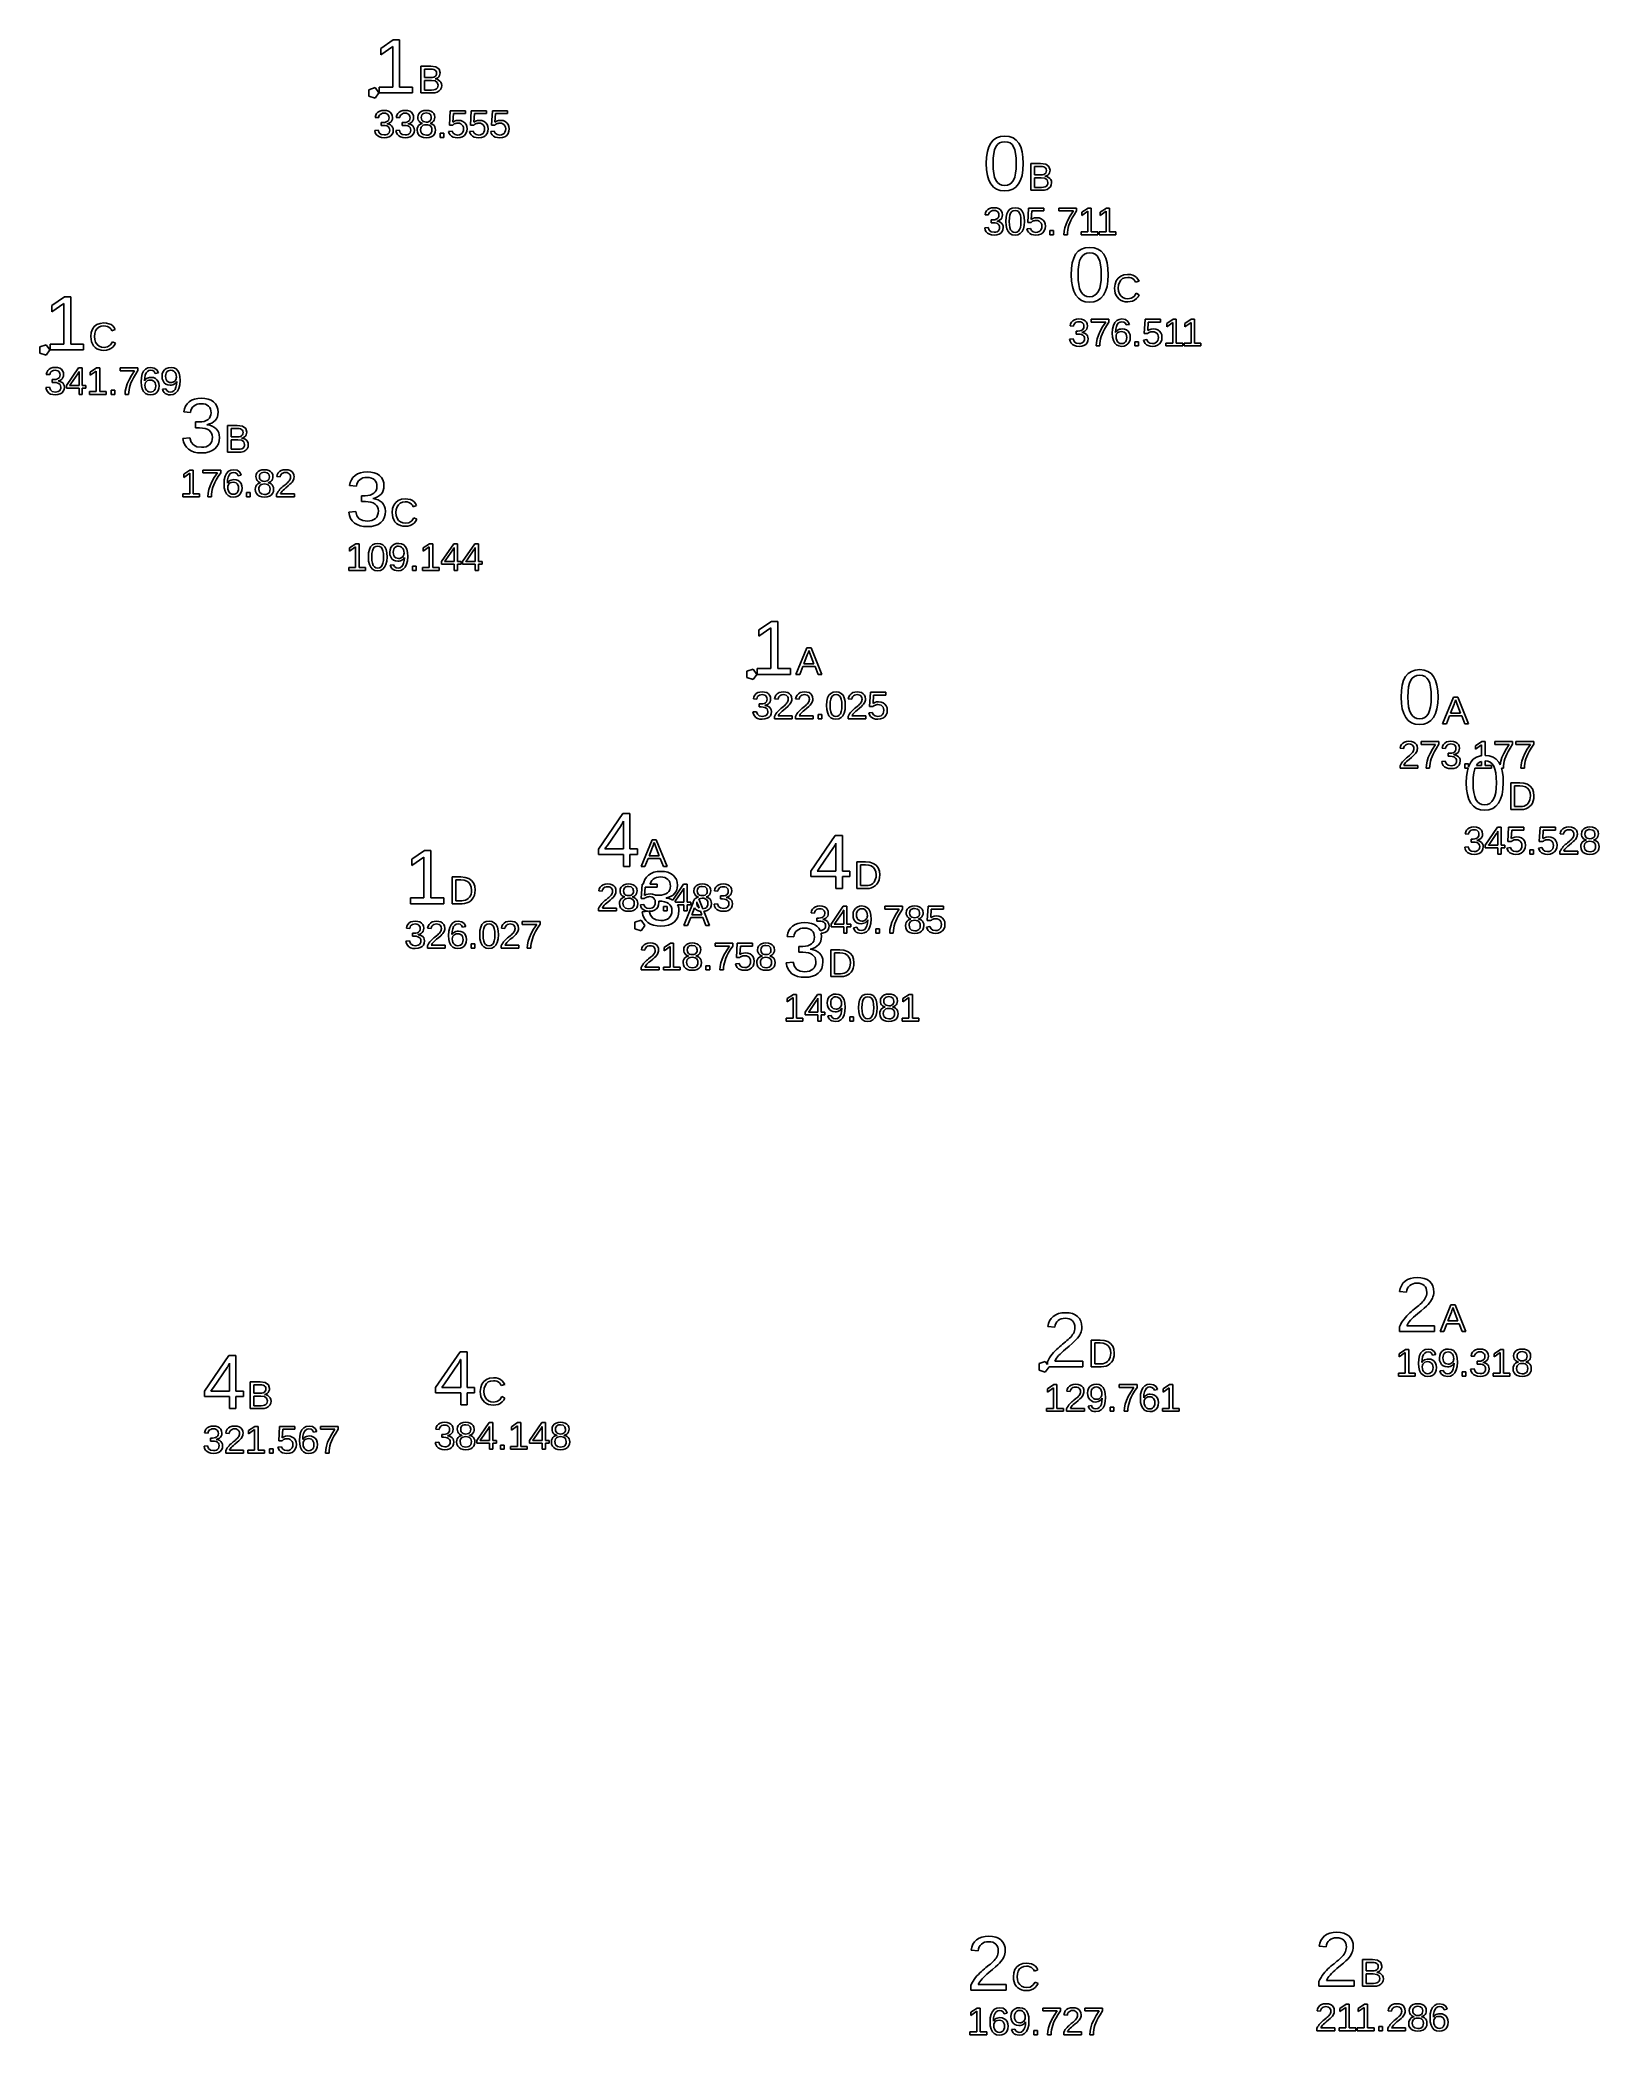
# Model space of a CAD drawing. Header units: metres. Extents: x 13 to 294, y -36 to 323.
import ezdxf

# ---------------------------------------------------------------- set-up
doc = ezdxf.new("R2010")
doc.units = ezdxf.units.M

msp = doc.modelspace()

# ---------------------------------------------------------------- linework, layer by layer
for p, q in [((77.0547, 322.908), (74.7967, 321.373)), ((78.1807, 322.908), (77.0547, 322.908)), ((78.1807, 314.41), (78.1807, 322.908)), ((74.7967, 320.22), (76.9527, 321.741)), ((74.7967, 321.373), (74.7967, 320.22)), ((76.9527, 321.741), (76.9527, 314.41)), ((83.7777, 318.172), (82.0267, 318.172)), ((82.0267, 318.172), (82.0267, 313.372)), ((82.6777, 316.124), (82.6777, 317.651)), ((82.6777, 317.651), (83.7777, 317.651)), ((83.7777, 316.124), (82.6777, 316.124)), ((84.7199, 318.042), (83.7777, 318.172)), ((83.7777, 317.651), (84.089, 317.632)), ((84.0976, 316.145), (83.7777, 316.124)), ((84.089, 317.632), (84.347, 317.576)), ((84.3586, 316.211), (84.0976, 316.145)), ((84.347, 317.576), (84.5517, 317.483)), ((84.5607, 316.321), (84.3586, 316.211)), ((84.5517, 317.483), (84.7006, 317.346)), ((84.5567, 315.896), (84.8266, 315.983)), ((84.9107, 315.823), (84.5567, 315.896)), ((84.7046, 316.475), (84.5607, 316.321)), ((84.7006, 317.346), (84.7899, 317.16)), ((84.7909, 316.677), (84.7046, 316.475)), ((85.2852, 317.652), (84.7199, 318.042)), ((84.7899, 317.16), (84.8197, 316.925)), ((84.8197, 316.925), (84.7909, 316.677)), ((84.8266, 315.983), (85.0523, 316.112)), ((85.206, 315.696), (84.9107, 315.823)), ((85.0523, 316.112), (85.2337, 316.285)), ((85.4427, 315.514), (85.206, 315.696)), ((85.2337, 316.285), (85.367, 316.494)), ((85.4737, 317.003), (85.2852, 317.652)), ((85.367, 316.494), (85.447, 316.733)), ((85.447, 316.733), (85.4737, 317.003)), ((73.7607, 314.323), (72.6427, 313.959)), ((72.6427, 313.959), (72.6427, 312.784)), ((72.6427, 312.784), (73.7607, 312.42)), ((74.4517, 313.372), (73.7607, 314.323)), ((73.7607, 312.42), (74.4517, 313.372)), ((76.9527, 314.41), (74.5187, 314.41)), ((74.5187, 314.41), (74.5187, 313.372)), ((74.5187, 313.372), (80.5067, 313.372)), ((80.5067, 314.41), (78.1807, 314.41)), ((80.5067, 313.372), (80.5067, 314.41)), ((82.0267, 313.372), (83.9827, 313.372)), ((82.6777, 313.893), (82.6777, 315.616)), ((82.6777, 315.616), (83.8977, 315.616)), ((83.9497, 313.893), (82.6777, 313.893)), ((83.8977, 315.616), (84.5644, 315.522)), ((84.3135, 313.917), (83.9497, 313.893)), ((83.9827, 313.372), (84.4986, 313.411)), ((84.6048, 313.99), (84.3135, 313.917)), ((84.4986, 313.411), (84.9329, 313.529)), ((84.5644, 315.522), (84.9644, 315.24)), ((84.8237, 314.113), (84.6048, 313.99)), ((84.9759, 314.284), (84.8237, 314.113)), ((84.9329, 313.529), (85.2857, 313.727)), ((84.9644, 315.24), (85.0977, 314.771)), ((85.0673, 314.503), (84.9759, 314.284)), ((85.0977, 314.771), (85.0673, 314.503)), ((85.2857, 313.727), (85.5462, 313.995)), ((85.616, 315.286), (85.4427, 315.514)), ((85.5462, 313.995), (85.7026, 314.326)), ((85.72, 315.022), (85.616, 315.286)), ((85.7026, 314.326), (85.7547, 314.721)), ((85.7547, 314.721), (85.72, 315.022)), ((73.887, 309.349), (73.8017, 308.986)), ((73.8017, 308.986), (74.4187, 308.938)), ((74.051, 309.656), (73.887, 309.349)), ((74.2937, 309.905), (74.051, 309.656)), ((74.6026, 310.088), (74.2937, 309.905)), ((74.4187, 308.938), (74.4696, 309.171)), ((74.4696, 309.171), (74.5676, 309.366)), ((74.5676, 309.366), (74.7127, 309.524)), ((74.9652, 310.199), (74.6026, 310.088)), ((74.7127, 309.524), (74.8988, 309.639)), ((74.8988, 309.639), (75.1198, 309.708)), ((75.3817, 310.236), (74.9652, 310.199)), ((75.1198, 309.708), (75.3757, 309.732)), ((75.3757, 309.732), (75.6511, 309.707)), ((75.8303, 310.198), (75.3817, 310.236)), ((75.6511, 309.707), (75.8775, 309.632)), ((76.2066, 310.085), (75.8303, 310.198)), ((75.8775, 309.632), (76.0547, 309.507)), ((76.0547, 309.507), (76.1819, 309.338)), ((76.2526, 308.652), (76.1592, 308.447)), ((76.1819, 309.338), (76.2582, 309.134)), ((76.5107, 309.898), (76.2066, 310.085)), ((76.2837, 308.894), (76.2526, 308.652)), ((76.2582, 309.134), (76.2837, 308.894)), ((76.7346, 309.643), (76.5107, 309.898)), ((76.8689, 309.33), (76.7346, 309.643)), ((76.7986, 308.419), (76.8849, 308.669)), ((76.9137, 308.959), (76.8689, 309.33)), ((76.8849, 308.669), (76.9137, 308.959)), ((77.6761, 309.349), (77.5908, 308.986)), ((77.5908, 308.986), (78.2078, 308.938)), ((77.8401, 309.656), (77.6761, 309.349)), ((78.0828, 309.905), (77.8401, 309.656)), ((78.3916, 310.088), (78.0828, 309.905)), ((78.2078, 308.938), (78.2586, 309.171)), ((78.2586, 309.171), (78.3566, 309.366)), ((78.3566, 309.366), (78.5017, 309.524)), ((78.7543, 310.199), (78.3916, 310.088)), ((78.5017, 309.524), (78.6879, 309.639)), ((78.6879, 309.639), (78.9089, 309.708)), ((79.1708, 310.236), (78.7543, 310.199)), ((78.9089, 309.708), (79.1648, 309.732)), ((79.1648, 309.732), (79.4402, 309.707)), ((79.6193, 310.198), (79.1708, 310.236)), ((79.4402, 309.707), (79.6665, 309.632)), ((79.9956, 310.085), (79.6193, 310.198)), ((79.6665, 309.632), (79.8438, 309.507)), ((79.8438, 309.507), (79.971, 309.338)), ((80.0416, 308.652), (79.9483, 308.447)), ((79.971, 309.338), (80.0473, 309.134)), ((80.2998, 309.898), (79.9956, 310.085)), ((80.0727, 308.894), (80.0416, 308.652)), ((80.0473, 309.134), (80.0727, 308.894)), ((80.5236, 309.643), (80.2998, 309.898)), ((80.658, 309.33), (80.5236, 309.643)), ((80.5876, 308.419), (80.674, 308.669)), ((80.7028, 308.959), (80.658, 309.33)), ((80.674, 308.669), (80.7028, 308.959)), ((81.4937, 309.35), (81.4478, 309.008)), ((81.4478, 309.008), (81.4732, 308.745)), ((81.4732, 308.745), (81.5492, 308.506)), ((81.6314, 309.646), (81.4937, 309.35)), ((81.5492, 308.506), (81.6758, 308.29)), ((81.8608, 309.896), (81.6314, 309.646)), ((82.1676, 310.084), (81.8608, 309.896)), ((82.0738, 308.967), (82.0993, 309.214)), ((82.1, 308.714), (82.0738, 308.967)), ((82.0993, 309.214), (82.1756, 309.417)), ((82.1787, 308.505), (82.1, 308.714)), ((82.5373, 310.198), (82.1676, 310.084)), ((82.1756, 309.417), (82.3028, 309.576)), ((82.3098, 308.34), (82.1787, 308.505)), ((82.3028, 309.576), (82.4787, 309.689)), ((82.4787, 309.689), (82.701, 309.757)), ((82.9698, 310.236), (82.5373, 310.198)), ((82.701, 309.757), (82.9698, 309.78)), ((83.4118, 310.198), (82.9698, 310.236)), ((82.9698, 309.78), (83.4709, 309.689)), ((83.7871, 310.087), (83.4118, 310.198)), ((83.4709, 309.689), (83.7716, 309.418)), ((83.8464, 308.697), (83.77, 308.483)), ((83.7716, 309.418), (83.8718, 308.967)), ((84.0958, 309.902), (83.7871, 310.087)), ((83.8718, 308.967), (83.8464, 308.697)), ((84.3253, 309.653), (84.0958, 309.902)), ((84.2788, 308.283), (84.4066, 308.499)), ((84.4629, 309.353), (84.3253, 309.653)), ((84.4066, 308.499), (84.4833, 308.738)), ((84.5088, 309.001), (84.4629, 309.353)), ((84.4833, 308.738), (84.5088, 309.001)), ((87.2945, 310.172), (87.1335, 307.598)), ((90.0395, 310.172), (87.2945, 310.172)), ((87.7605, 308.138), (87.8535, 309.651)), ((87.8535, 309.651), (90.0395, 309.651)), ((90.0395, 309.651), (90.0395, 310.172)), ((91.0835, 310.172), (90.9225, 307.598)), ((93.8285, 310.172), (91.0835, 310.172)), ((91.5495, 308.138), (91.6425, 309.651)), ((91.6425, 309.651), (93.8285, 309.651)), ((93.8285, 309.651), (93.8285, 310.172)), ((94.8726, 310.172), (94.7116, 307.598)), ((97.6176, 310.172), (94.8726, 310.172)), ((95.3386, 308.138), (95.4316, 309.651)), ((95.4316, 309.651), (97.6176, 309.651)), ((97.6176, 309.651), (97.6176, 310.172)), ((74.3517, 306.667), (73.7187, 306.609)), ((73.7187, 306.609), (73.8128, 306.214)), ((73.8128, 306.214), (73.9858, 305.89)), ((73.9858, 305.89), (74.2377, 305.636)), ((74.2377, 305.636), (74.5625, 305.453)), ((74.5243, 306.194), (74.3517, 306.667)), ((74.8766, 305.91), (74.5243, 306.194)), ((74.5625, 305.453), (74.9528, 305.344)), ((75.4087, 305.816), (74.8766, 305.91)), ((75.2147, 308.06), (74.8777, 308.06)), ((74.8777, 308.06), (74.8777, 307.529)), ((74.8777, 307.529), (75.2287, 307.529)), ((74.9528, 305.344), (75.4087, 305.308)), ((75.5286, 308.084), (75.2147, 308.06)), ((75.2287, 307.529), (75.5814, 307.504)), ((75.6984, 305.841), (75.4087, 305.816)), ((75.4087, 305.308), (75.8942, 305.348)), ((75.7916, 308.158), (75.5286, 308.084)), ((75.5814, 307.504), (75.874, 307.432)), ((75.9434, 305.916), (75.6984, 305.841)), ((76.0037, 308.281), (75.7916, 308.158)), ((75.874, 307.432), (76.1067, 307.312)), ((75.8942, 305.348), (76.2989, 305.468)), ((75.9027, 307.815), (76.2058, 307.904)), ((75.9027, 307.802), (75.9027, 307.815)), ((76.2373, 307.736), (75.9027, 307.802)), ((76.1437, 306.041), (75.9434, 305.916)), ((76.1592, 308.447), (76.0037, 308.281)), ((76.1067, 307.312), (76.2756, 307.149)), ((76.292, 306.215), (76.1437, 306.041)), ((76.2058, 307.904), (76.4565, 308.035)), ((76.5182, 307.617), (76.2373, 307.736)), ((76.2756, 307.149), (76.3769, 306.948)), ((76.381, 306.437), (76.292, 306.215)), ((76.2989, 305.468), (76.6227, 305.669)), ((76.3769, 306.948), (76.4107, 306.709)), ((76.4107, 306.709), (76.381, 306.437)), ((76.4565, 308.035), (76.6547, 308.207)), ((76.7457, 307.444), (76.5182, 307.617)), ((76.6227, 305.669), (76.8588, 305.942)), ((76.6547, 308.207), (76.7986, 308.419)), ((76.9135, 307.226), (76.7457, 307.444)), ((76.8588, 305.942), (77.0005, 306.282)), ((77.0141, 306.974), (76.9135, 307.226)), ((77.0005, 306.282), (77.0477, 306.688)), ((77.0477, 306.688), (77.0141, 306.974)), ((78.1408, 306.667), (77.5078, 306.609)), ((77.5078, 306.609), (77.6019, 306.214)), ((77.6019, 306.214), (77.7749, 305.89)), ((77.7749, 305.89), (78.0268, 305.636)), ((78.0268, 305.636), (78.3515, 305.453)), ((78.3133, 306.194), (78.1408, 306.667)), ((78.6656, 305.91), (78.3133, 306.194)), ((78.3515, 305.453), (78.7419, 305.344)), ((79.1977, 305.816), (78.6656, 305.91)), ((79.0037, 308.06), (78.6668, 308.06)), ((78.6668, 308.06), (78.6668, 307.529)), ((78.6668, 307.529), (79.0178, 307.529)), ((78.7419, 305.344), (79.1977, 305.308)), ((79.3176, 308.084), (79.0037, 308.06)), ((79.0178, 307.529), (79.3704, 307.504)), ((79.4874, 305.841), (79.1977, 305.816)), ((79.1977, 305.308), (79.6833, 305.348)), ((79.5806, 308.158), (79.3176, 308.084)), ((79.3704, 307.504), (79.6631, 307.432)), ((79.7324, 305.916), (79.4874, 305.841)), ((79.7927, 308.281), (79.5806, 308.158)), ((79.6631, 307.432), (79.8958, 307.312)), ((79.6833, 305.348), (80.088, 305.468)), ((79.6918, 307.815), (79.9949, 307.904)), ((79.6918, 307.802), (79.6918, 307.815)), ((80.0263, 307.736), (79.6918, 307.802)), ((79.9327, 306.041), (79.7324, 305.916)), ((79.9483, 308.447), (79.7927, 308.281)), ((79.8958, 307.312), (80.0646, 307.149)), ((80.0811, 306.215), (79.9327, 306.041)), ((79.9949, 307.904), (80.2455, 308.035)), ((80.3073, 307.617), (80.0263, 307.736)), ((80.0646, 307.149), (80.166, 306.948)), ((80.1701, 306.437), (80.0811, 306.215)), ((80.088, 305.468), (80.4118, 305.669)), ((80.166, 306.948), (80.1998, 306.709)), ((80.1998, 306.709), (80.1701, 306.437)), ((80.2455, 308.035), (80.4437, 308.207)), ((80.5348, 307.444), (80.3073, 307.617)), ((80.4118, 305.669), (80.6479, 305.942)), ((80.4437, 308.207), (80.5876, 308.419)), ((80.7025, 307.226), (80.5348, 307.444)), ((80.6479, 305.942), (80.7895, 306.282)), ((80.8032, 306.974), (80.7025, 307.226)), ((80.7895, 306.282), (80.8368, 306.688)), ((80.8368, 306.688), (80.8032, 306.974)), ((81.3648, 307), (81.3348, 306.704)), ((81.3348, 306.704), (81.3834, 306.291)), ((81.4548, 307.262), (81.3648, 307)), ((81.3834, 306.291), (81.529, 305.947)), ((81.6048, 307.492), (81.4548, 307.262)), ((81.529, 305.947), (81.7718, 305.671)), ((81.8023, 307.676), (81.6048, 307.492)), ((81.6758, 308.29), (81.8463, 308.109)), ((81.7718, 305.671), (82.1007, 305.469)), ((82.0333, 307.805), (81.8023, 307.676)), ((81.8463, 308.109), (82.0536, 307.977)), ((81.9688, 306.755), (81.9983, 307.017)), ((82.0824, 306.206), (81.9688, 306.755)), ((81.9983, 307.017), (82.0866, 307.239)), ((82.2978, 307.879), (82.0333, 307.805)), ((82.0536, 307.977), (82.2978, 307.893)), ((82.423, 305.877), (82.0824, 306.206)), ((82.0866, 307.239), (82.2338, 307.421)), ((82.1007, 305.469), (82.5047, 305.348)), ((82.2338, 307.421), (82.4334, 307.556)), ((82.2978, 307.893), (82.2978, 307.879)), ((82.4887, 308.22), (82.3098, 308.34)), ((82.9908, 305.768), (82.423, 305.877)), ((82.4334, 307.556), (82.6787, 307.637)), ((82.7107, 308.148), (82.4887, 308.22)), ((82.5047, 305.348), (82.9838, 305.308)), ((82.6787, 307.637), (82.9698, 307.664)), ((82.9758, 308.124), (82.7107, 308.148)), ((82.9698, 307.664), (83.269, 307.638)), ((83.2446, 308.146), (82.9758, 308.124)), ((82.9838, 305.308), (83.4727, 305.349)), ((83.2994, 305.794), (82.9908, 305.768)), ((83.4669, 308.212), (83.2446, 308.146)), ((83.269, 307.638), (83.52, 307.563)), ((83.5504, 305.874), (83.2994, 305.794)), ((83.6428, 308.323), (83.4669, 308.212)), ((83.4727, 305.349), (83.8794, 305.472)), ((83.52, 307.563), (83.7228, 307.438)), ((83.7438, 306.007), (83.5504, 305.874)), ((83.77, 308.483), (83.6428, 308.323)), ((83.6518, 307.899), (83.8984, 307.976)), ((83.6518, 307.885), (83.6518, 307.899)), ((83.9376, 307.808), (83.6518, 307.885)), ((83.7228, 307.438), (83.8723, 307.263)), ((83.8816, 306.197), (83.7438, 306.007)), ((83.8723, 307.263), (83.9619, 307.04)), ((83.8794, 305.472), (84.2038, 305.678)), ((83.9643, 306.451), (83.8816, 306.197)), ((83.8984, 307.976), (84.1074, 308.104)), ((84.1776, 307.679), (83.9376, 307.808)), ((83.9619, 307.04), (83.9918, 306.769)), ((83.9918, 306.769), (83.9643, 306.451)), ((84.1074, 308.104), (84.2788, 308.283)), ((84.3718, 307.496), (84.1776, 307.679)), ((84.2038, 305.678), (84.4399, 305.957)), ((84.5146, 307.269), (84.3718, 307.496)), ((84.4399, 305.957), (84.5816, 306.301)), ((84.6003, 307.007), (84.5146, 307.269)), ((84.5816, 306.301), (84.6288, 306.71)), ((84.6288, 306.71), (84.6003, 307.007)), ((86.1139, 306.14), (85.4499, 306.14)), ((85.4499, 306.14), (85.4499, 305.372)), ((85.4499, 305.372), (86.1139, 305.372)), ((86.1139, 305.372), (86.1139, 306.14)), ((87.6125, 306.521), (86.9925, 306.449)), ((86.9925, 306.449), (87.0996, 306.108)), ((87.0996, 306.108), (87.2742, 305.825)), ((87.1335, 307.598), (87.7335, 307.598)), ((87.2742, 305.825), (87.5165, 305.601)), ((87.5165, 305.601), (87.822, 305.438)), ((87.8116, 306.125), (87.6125, 306.521)), ((87.7335, 307.598), (87.878, 307.711)), ((88.0501, 308.308), (87.7605, 308.138)), ((88.1476, 305.888), (87.8116, 306.125)), ((87.822, 305.438), (88.1853, 305.34)), ((87.878, 307.711), (88.0223, 307.799)), ((88.0223, 307.799), (88.1665, 307.864)), ((88.3831, 308.41), (88.0501, 308.308)), ((88.6205, 305.809), (88.1476, 305.888)), ((88.1665, 307.864), (88.3149, 307.907)), ((88.1853, 305.34), (88.6065, 305.308)), ((88.3149, 307.907), (88.4709, 307.934)), ((88.7595, 308.444), (88.3831, 308.41)), ((88.4709, 307.934), (88.6345, 307.943)), ((88.6065, 305.308), (89.1047, 305.356)), ((88.929, 305.842), (88.6205, 305.809)), ((88.6345, 307.943), (88.9337, 307.911)), ((89.2027, 308.397), (88.7595, 308.444)), ((89.1893, 305.941), (88.929, 305.842)), ((88.9337, 307.911), (89.1887, 307.818)), ((89.1047, 305.356), (89.5247, 305.502)), ((89.1887, 307.818), (89.3995, 307.663)), ((89.4015, 306.108), (89.1893, 305.941)), ((89.5817, 308.258), (89.2027, 308.397)), ((89.3995, 307.663), (89.5572, 307.457)), ((89.5581, 306.332), (89.4015, 306.108)), ((89.5247, 305.502), (89.8665, 305.745)), ((89.5572, 307.457), (89.6519, 307.212)), ((89.6521, 306.605), (89.5581, 306.332)), ((89.8965, 308.027), (89.5817, 308.258)), ((89.6519, 307.212), (89.6834, 306.929)), ((89.6834, 306.929), (89.6521, 306.605)), ((89.8665, 305.745), (90.1187, 306.072)), ((90.132, 307.721), (89.8965, 308.027)), ((90.1187, 306.072), (90.27, 306.471)), ((90.2733, 307.36), (90.132, 307.721)), ((90.27, 306.471), (90.3205, 306.943)), ((90.3205, 306.943), (90.2733, 307.36)), ((91.4015, 306.521), (90.7815, 306.449)), ((90.7815, 306.449), (90.8886, 306.108)), ((90.8886, 306.108), (91.0633, 305.825)), ((90.9225, 307.598), (91.5225, 307.598)), ((91.0633, 305.825), (91.3055, 305.601)), ((91.3055, 305.601), (91.6111, 305.438)), ((91.6006, 306.125), (91.4015, 306.521)), ((91.5225, 307.598), (91.6671, 307.711)), ((91.8392, 308.308), (91.5495, 308.138)), ((91.9366, 305.888), (91.6006, 306.125)), ((91.6111, 305.438), (91.9744, 305.34)), ((91.6671, 307.711), (91.8114, 307.799)), ((91.8114, 307.799), (91.9555, 307.864)), ((92.1722, 308.41), (91.8392, 308.308)), ((92.4095, 305.809), (91.9366, 305.888)), ((91.9555, 307.864), (92.104, 307.907)), ((91.9744, 305.34), (92.3955, 305.308)), ((92.104, 307.907), (92.26, 307.934)), ((92.5485, 308.444), (92.1722, 308.41)), ((92.26, 307.934), (92.4235, 307.943)), ((92.3955, 305.308), (92.8937, 305.356)), ((92.7181, 305.842), (92.4095, 305.809)), ((92.4235, 307.943), (92.7227, 307.911)), ((92.9917, 308.397), (92.5485, 308.444)), ((92.9784, 305.941), (92.7181, 305.842)), ((92.7227, 307.911), (92.9777, 307.818)), ((92.8937, 305.356), (93.3137, 305.502)), ((92.9777, 307.818), (93.1885, 307.663)), ((93.1905, 306.108), (92.9784, 305.941)), ((93.3707, 308.258), (92.9917, 308.397)), ((93.1885, 307.663), (93.3463, 307.457)), ((93.3472, 306.332), (93.1905, 306.108)), ((93.3137, 305.502), (93.6555, 305.745)), ((93.3463, 307.457), (93.441, 307.212)), ((93.4412, 306.605), (93.3472, 306.332)), ((93.6855, 308.027), (93.3707, 308.258)), ((93.441, 307.212), (93.4725, 306.929)), ((93.4725, 306.929), (93.4412, 306.605)), ((93.6555, 305.745), (93.9077, 306.072)), ((93.9211, 307.721), (93.6855, 308.027)), ((93.9077, 306.072), (94.0591, 306.471)), ((94.0624, 307.36), (93.9211, 307.721)), ((94.0591, 306.471), (94.1095, 306.943)), ((94.1095, 306.943), (94.0624, 307.36)), ((95.1906, 306.521), (94.5706, 306.449)), ((94.5706, 306.449), (94.6777, 306.108)), ((94.6777, 306.108), (94.8524, 305.825)), ((94.7116, 307.598), (95.3116, 307.598)), ((94.8524, 305.825), (95.0946, 305.601)), ((95.0946, 305.601), (95.4001, 305.438)), ((95.3897, 306.125), (95.1906, 306.521)), ((95.3116, 307.598), (95.4561, 307.711)), ((95.6282, 308.308), (95.3386, 308.138)), ((95.7257, 305.888), (95.3897, 306.125)), ((95.4001, 305.438), (95.7635, 305.34)), ((95.4561, 307.711), (95.6005, 307.799)), ((95.6005, 307.799), (95.7446, 307.864)), ((95.9613, 308.41), (95.6282, 308.308)), ((96.1986, 305.809), (95.7257, 305.888)), ((95.7446, 307.864), (95.893, 307.907)), ((95.7635, 305.34), (96.1846, 305.308)), ((95.893, 307.907), (96.049, 307.934)), ((96.3376, 308.444), (95.9613, 308.41)), ((96.049, 307.934), (96.2126, 307.943)), ((96.1846, 305.308), (96.6828, 305.356)), ((96.5071, 305.842), (96.1986, 305.809)), ((96.2126, 307.943), (96.5118, 307.911)), ((96.7808, 308.397), (96.3376, 308.444)), ((96.7675, 305.941), (96.5071, 305.842)), ((96.5118, 307.911), (96.7668, 307.818)), ((96.6828, 305.356), (97.1028, 305.502)), ((96.7668, 307.818), (96.9776, 307.663)), ((96.9796, 306.108), (96.7675, 305.941)), ((97.1598, 308.258), (96.7808, 308.397)), ((96.9776, 307.663), (97.1354, 307.457)), ((97.1363, 306.332), (96.9796, 306.108)), ((97.1028, 305.502), (97.4446, 305.745)), ((97.1354, 307.457), (97.23, 307.212)), ((97.2302, 306.605), (97.1363, 306.332)), ((97.4746, 308.027), (97.1598, 308.258)), ((97.23, 307.212), (97.2616, 306.929)), ((97.2616, 306.929), (97.2302, 306.605)), ((97.4446, 305.745), (97.6968, 306.072)), ((97.7101, 307.721), (97.4746, 308.027)), ((97.6968, 306.072), (97.8481, 306.471)), ((97.8515, 307.36), (97.7101, 307.721)), ((97.8481, 306.471), (97.8986, 306.943)), ((97.8986, 306.943), (97.8515, 307.36)), ((185.54, 305.292), (184.961, 304.907)), ((186.235, 305.523), (185.54, 305.292)), ((187.047, 305.6), (186.235, 305.523)), ((187.838, 305.522), (187.047, 305.6)), ((188.518, 305.289), (187.838, 305.522)), ((189.087, 304.9), (188.518, 305.289)), ((183.745, 301.828), (183.695, 300.672)), ((183.896, 302.829), (183.745, 301.828)), ((184.148, 303.676), (183.896, 302.829)), ((184.5, 304.369), (184.148, 303.676)), ((184.961, 304.907), (184.5, 304.369)), ((184.929, 300.672), (184.96, 301.649)), ((184.96, 301.649), (185.052, 302.478)), ((185.052, 302.478), (185.206, 303.159)), ((185.206, 303.159), (185.422, 303.692)), ((185.422, 303.692), (185.709, 304.093)), ((185.709, 304.093), (186.075, 304.38)), ((186.075, 304.38), (186.521, 304.552)), ((186.521, 304.552), (187.047, 304.61)), ((187.047, 304.61), (187.559, 304.551)), ((187.559, 304.551), (187.994, 304.377)), ((187.994, 304.377), (188.351, 304.085)), ((188.351, 304.085), (188.63, 303.678)), ((188.63, 303.678), (188.84, 303.14)), ((188.84, 303.14), (188.99, 302.46)), ((188.99, 302.46), (189.08, 301.637)), ((189.08, 301.637), (189.11, 300.672)), ((189.545, 304.356), (189.087, 304.9)), ((189.897, 303.659), (189.545, 304.356)), ((190.149, 302.813), (189.897, 303.659)), ((190.3, 301.817), (190.149, 302.813)), ((190.351, 300.672), (190.3, 301.817)), ((183.695, 300.672), (183.747, 299.537)), ((183.747, 299.537), (183.902, 298.547)), ((183.902, 298.547), (184.161, 297.702)), ((184.96, 299.72), (184.929, 300.672)), ((185.054, 298.905), (184.96, 299.72)), ((185.21, 298.227), (185.054, 298.905)), ((185.429, 297.686), (185.21, 298.227)), ((188.826, 298.254), (188.606, 297.707)), ((188.984, 298.931), (188.826, 298.254)), ((189.078, 299.737), (188.984, 298.931)), ((189.11, 300.672), (189.078, 299.737)), ((189.874, 297.711), (190.139, 298.556)), ((190.139, 298.556), (190.298, 299.543)), ((190.298, 299.543), (190.351, 300.672)), ((193.477, 300.672), (191.726, 300.672)), ((191.726, 300.672), (191.726, 295.872)), ((192.377, 298.624), (192.377, 300.151)), ((192.377, 300.151), (193.477, 300.151)), ((193.477, 298.624), (192.377, 298.624)), ((192.377, 296.393), (192.377, 298.116)), ((192.377, 298.116), (193.597, 298.116)), ((194.419, 300.542), (193.477, 300.672)), ((193.477, 300.151), (193.788, 300.132)), ((193.797, 298.645), (193.477, 298.624)), ((193.597, 298.116), (194.263, 298.022)), ((193.788, 300.132), (194.046, 300.076)), ((194.058, 298.711), (193.797, 298.645)), ((194.046, 300.076), (194.251, 299.983)), ((194.26, 298.821), (194.058, 298.711)), ((194.251, 299.983), (194.4, 299.846)), ((194.256, 298.396), (194.526, 298.483)), ((194.61, 298.323), (194.256, 298.396)), ((194.404, 298.975), (194.26, 298.821)), ((194.263, 298.022), (194.663, 297.74)), ((194.4, 299.846), (194.489, 299.66)), ((194.49, 299.177), (194.404, 298.975)), ((194.984, 300.152), (194.419, 300.542)), ((194.489, 299.66), (194.519, 299.425)), ((194.519, 299.425), (194.49, 299.177)), ((194.526, 298.483), (194.751, 298.612)), ((194.905, 298.196), (194.61, 298.323)), ((194.663, 297.74), (194.797, 297.271)), ((194.751, 298.612), (194.933, 298.785)), ((195.142, 298.014), (194.905, 298.196)), ((194.933, 298.785), (195.066, 298.994)), ((195.173, 299.503), (194.984, 300.152)), ((195.066, 298.994), (195.146, 299.233)), ((195.315, 297.786), (195.142, 298.014)), ((195.146, 299.233), (195.173, 299.503)), ((195.419, 297.522), (195.315, 297.786)), ((184.161, 297.702), (184.524, 297.001)), ((184.524, 297.001), (184.99, 296.451)), ((184.99, 296.451), (185.559, 296.058)), ((185.716, 297.272), (185.429, 297.686)), ((185.559, 296.058), (186.231, 295.822)), ((186.077, 296.977), (185.716, 297.272)), ((186.512, 296.8), (186.077, 296.977)), ((186.231, 295.822), (187.006, 295.744)), ((187.02, 296.741), (186.512, 296.8)), ((187.006, 295.744), (187.781, 295.823)), ((187.525, 296.801), (187.02, 296.741)), ((187.957, 296.982), (187.525, 296.801)), ((187.781, 295.823), (188.456, 296.06)), ((188.318, 297.284), (187.957, 296.982)), ((188.606, 297.707), (188.318, 297.284)), ((188.456, 296.06), (189.03, 296.455)), ((189.03, 296.455), (189.504, 297.008)), ((189.504, 297.008), (189.874, 297.711)), ((191.726, 295.872), (193.682, 295.872)), ((193.649, 296.393), (192.377, 296.393)), ((194.013, 296.417), (193.649, 296.393)), ((193.682, 295.872), (194.198, 295.911)), ((194.304, 296.49), (194.013, 296.417)), ((194.198, 295.911), (194.632, 296.029)), ((194.523, 296.613), (194.304, 296.49)), ((194.675, 296.784), (194.523, 296.613)), ((194.632, 296.029), (194.985, 296.227)), ((194.766, 297.003), (194.675, 296.784)), ((194.797, 297.271), (194.766, 297.003)), ((194.985, 296.227), (195.245, 296.495)), ((195.245, 296.495), (195.402, 296.826)), ((195.402, 296.826), (195.454, 297.221)), ((195.454, 297.221), (195.419, 297.522)), ((183.586, 291.849), (183.501, 291.486)), ((183.501, 291.486), (184.118, 291.438)), ((183.75, 292.156), (183.586, 291.849)), ((183.993, 292.405), (183.75, 292.156)), ((184.302, 292.588), (183.993, 292.405)), ((184.118, 291.438), (184.169, 291.671)), ((184.169, 291.671), (184.267, 291.866)), ((184.267, 291.866), (184.412, 292.024)), ((184.664, 292.699), (184.302, 292.588)), ((184.412, 292.024), (184.598, 292.139)), ((184.598, 292.139), (184.819, 292.208)), ((185.081, 292.736), (184.664, 292.699)), ((184.819, 292.208), (185.075, 292.232)), ((185.228, 290.584), (184.914, 290.56)), ((185.075, 292.232), (185.35, 292.207)), ((185.529, 292.698), (185.081, 292.736)), ((185.491, 290.658), (185.228, 290.584)), ((185.35, 292.207), (185.577, 292.132)), ((185.703, 290.781), (185.491, 290.658)), ((185.906, 292.585), (185.529, 292.698)), ((185.577, 292.132), (185.754, 292.007)), ((185.858, 290.947), (185.703, 290.781)), ((185.754, 292.007), (185.881, 291.838)), ((185.952, 291.152), (185.858, 290.947)), ((185.881, 291.838), (185.957, 291.634)), ((186.21, 292.398), (185.906, 292.585)), ((185.983, 291.394), (185.952, 291.152)), ((185.957, 291.634), (185.983, 291.394)), ((186.156, 290.535), (186.354, 290.707)), ((186.434, 292.143), (186.21, 292.398)), ((186.354, 290.707), (186.498, 290.919)), ((186.568, 291.83), (186.434, 292.143)), ((186.498, 290.919), (186.584, 291.169)), ((186.613, 291.459), (186.568, 291.83)), ((186.584, 291.169), (186.613, 291.459)), ((187.259, 291.025), (187.214, 290.272)), ((187.394, 291.642), (187.259, 291.025)), ((187.62, 292.121), (187.394, 291.642)), ((187.943, 292.462), (187.62, 292.121)), ((187.833, 290.272), (187.86, 290.906)), ((187.86, 290.906), (187.943, 291.408)), ((188.371, 292.667), (187.943, 292.462)), ((187.943, 291.408), (188.082, 291.78)), ((188.082, 291.78), (188.284, 292.035)), ((188.284, 292.035), (188.558, 292.188)), ((188.904, 292.736), (188.371, 292.667)), ((188.558, 292.188), (188.904, 292.239)), ((189.423, 292.666), (188.904, 292.736)), ((188.904, 292.239), (189.241, 292.187)), ((189.241, 292.187), (189.507, 292.031)), ((189.843, 292.459), (189.423, 292.666)), ((189.507, 292.031), (189.704, 291.773)), ((189.704, 291.773), (189.839, 291.399)), ((189.839, 291.399), (189.92, 290.899)), ((190.164, 292.114), (189.843, 292.459)), ((189.92, 290.899), (189.947, 290.272)), ((190.389, 291.632), (190.164, 292.114)), ((190.525, 291.018), (190.389, 291.632)), ((190.57, 290.272), (190.525, 291.018)), ((191.312, 292.672), (191.151, 290.098)), ((194.057, 292.672), (191.312, 292.672)), ((191.778, 290.638), (191.871, 292.151)), ((192.068, 290.808), (191.778, 290.638)), ((191.871, 292.151), (194.057, 292.151)), ((192.401, 290.91), (192.068, 290.808)), ((192.777, 290.944), (192.401, 290.91)), ((193.22, 290.897), (192.777, 290.944)), ((193.599, 290.758), (193.22, 290.897)), ((193.914, 290.527), (193.599, 290.758)), ((194.057, 292.151), (194.057, 292.672)), ((199.962, 292.672), (196.771, 292.672)), ((196.771, 292.672), (196.771, 292.151)), ((196.771, 292.151), (199.369, 292.151)), ((198.814, 291.301), (198.376, 290.521)), ((199.369, 292.151), (198.814, 291.301)), ((198.914, 290.413), (199.166, 290.892)), ((199.166, 290.892), (199.515, 291.479)), ((199.515, 291.479), (199.962, 292.175)), ((199.962, 292.175), (199.962, 292.672)), ((202.016, 292.672), (200.882, 291.907)), ((200.882, 291.328), (201.965, 292.087)), ((200.882, 291.907), (200.882, 291.328)), ((201.965, 292.087), (201.965, 288.393)), ((202.582, 292.672), (202.016, 292.672)), ((202.582, 288.393), (202.582, 292.672)), ((205.3, 292.672), (204.166, 291.907)), ((204.166, 291.328), (205.249, 292.087)), ((204.166, 291.907), (204.166, 291.328)), ((205.249, 292.087), (205.249, 288.393)), ((205.866, 292.672), (205.3, 292.672)), ((205.866, 288.393), (205.866, 292.672)), ((184.051, 289.167), (183.418, 289.109)), ((183.418, 289.109), (183.512, 288.714)), ((183.512, 288.714), (183.685, 288.39)), ((183.685, 288.39), (183.937, 288.136)), ((183.937, 288.136), (184.262, 287.953)), ((184.223, 288.694), (184.051, 289.167)), ((184.576, 288.41), (184.223, 288.694)), ((184.262, 287.953), (184.652, 287.844)), ((185.108, 288.316), (184.576, 288.41)), ((184.914, 290.56), (184.577, 290.56)), ((184.577, 290.56), (184.577, 290.029)), ((184.577, 290.029), (184.928, 290.029)), ((184.652, 287.844), (185.108, 287.808)), ((184.928, 290.029), (185.28, 290.004)), ((185.397, 288.341), (185.108, 288.316)), ((185.108, 287.808), (185.593, 287.848)), ((185.28, 290.004), (185.573, 289.932)), ((185.642, 288.416), (185.397, 288.341)), ((185.573, 289.932), (185.806, 289.812)), ((185.593, 287.848), (185.998, 287.968)), ((185.602, 290.315), (185.905, 290.404)), ((185.602, 290.302), (185.602, 290.315)), ((185.936, 290.236), (185.602, 290.302)), ((185.843, 288.541), (185.642, 288.416)), ((185.806, 289.812), (185.975, 289.649)), ((185.991, 288.715), (185.843, 288.541)), ((185.905, 290.404), (186.156, 290.535)), ((186.217, 290.117), (185.936, 290.236)), ((185.975, 289.649), (186.076, 289.448)), ((186.08, 288.937), (185.991, 288.715)), ((185.998, 287.968), (186.322, 288.169)), ((186.076, 289.448), (186.11, 289.209)), ((186.11, 289.209), (186.08, 288.937)), ((186.445, 289.944), (186.217, 290.117)), ((186.322, 288.169), (186.558, 288.442)), ((186.613, 289.726), (186.445, 289.944)), ((186.558, 288.442), (186.7, 288.782)), ((186.713, 289.474), (186.613, 289.726)), ((186.7, 288.782), (186.747, 289.188)), ((186.747, 289.188), (186.713, 289.474)), ((187.214, 290.272), (187.26, 289.531)), ((187.26, 289.531), (187.4, 288.919)), ((187.4, 288.919), (187.632, 288.436)), ((187.632, 288.436), (187.957, 288.087)), ((187.861, 289.653), (187.833, 290.272)), ((187.945, 289.156), (187.861, 289.653)), ((188.086, 288.781), (187.945, 289.156)), ((187.957, 288.087), (188.374, 287.877)), ((188.288, 288.518), (188.086, 288.781)), ((188.556, 288.361), (188.288, 288.518)), ((188.374, 287.877), (188.883, 287.808)), ((188.89, 288.309), (188.556, 288.361)), ((188.883, 287.808), (189.393, 287.878)), ((189.222, 288.362), (188.89, 288.309)), ((189.489, 288.523), (189.222, 288.362)), ((189.393, 287.878), (189.813, 288.088)), ((189.692, 288.791), (189.489, 288.523)), ((189.833, 289.17), (189.692, 288.791)), ((189.813, 288.088), (190.143, 288.44)), ((189.918, 289.663), (189.833, 289.17)), ((189.947, 290.272), (189.918, 289.663)), ((190.143, 288.44), (190.38, 288.924)), ((190.38, 288.924), (190.522, 289.535)), ((190.522, 289.535), (190.57, 290.272)), ((191.63, 289.021), (191.01, 288.949)), ((191.01, 288.949), (191.117, 288.608)), ((191.117, 288.608), (191.292, 288.325)), ((191.151, 290.098), (191.751, 290.098)), ((191.292, 288.325), (191.534, 288.101)), ((191.534, 288.101), (191.839, 287.938)), ((191.829, 288.625), (191.63, 289.021)), ((191.751, 290.098), (191.895, 290.211)), ((192.165, 288.388), (191.829, 288.625)), ((191.839, 287.938), (192.203, 287.84)), ((191.895, 290.211), (192.04, 290.299)), ((192.04, 290.299), (192.184, 290.364)), ((192.638, 288.309), (192.165, 288.388)), ((192.184, 290.364), (192.332, 290.407)), ((192.203, 287.84), (192.624, 287.808)), ((192.332, 290.407), (192.488, 290.434)), ((192.488, 290.434), (192.652, 290.443)), ((192.624, 287.808), (193.122, 287.856)), ((192.946, 288.342), (192.638, 288.309)), ((192.652, 290.443), (192.951, 290.411)), ((193.207, 288.441), (192.946, 288.342)), ((192.951, 290.411), (193.206, 290.318)), ((193.122, 287.856), (193.542, 288.002)), ((193.206, 290.318), (193.417, 290.163)), ((193.419, 288.608), (193.207, 288.441)), ((193.417, 290.163), (193.575, 289.957)), ((193.576, 288.832), (193.419, 288.608)), ((193.542, 288.002), (193.884, 288.245)), ((193.575, 289.957), (193.669, 289.712)), ((193.67, 289.105), (193.576, 288.832)), ((193.669, 289.712), (193.701, 289.429)), ((193.701, 289.429), (193.67, 289.105)), ((193.884, 288.245), (194.136, 288.572)), ((194.149, 290.221), (193.914, 290.527)), ((194.136, 288.572), (194.287, 288.971)), ((194.291, 289.86), (194.149, 290.221)), ((194.287, 288.971), (194.338, 289.443)), ((194.338, 289.443), (194.291, 289.86)), ((195.813, 288.64), (195.149, 288.64)), ((195.149, 288.64), (195.149, 287.872)), ((195.149, 287.872), (195.813, 287.872)), ((195.813, 287.872), (195.813, 288.64)), ((197.705, 288.496), (197.662, 287.872)), ((197.662, 287.872), (198.303, 287.872)), ((197.836, 289.141), (197.705, 288.496)), ((198.055, 289.809), (197.836, 289.141)), ((198.376, 290.521), (198.055, 289.809)), ((198.303, 287.872), (198.32, 288.309)), ((198.32, 288.309), (198.371, 288.737)), ((198.371, 288.737), (198.456, 289.156)), ((198.456, 289.156), (198.574, 289.571)), ((198.574, 289.571), (198.727, 289.99)), ((198.727, 289.99), (198.914, 290.413)), ((201.965, 288.393), (200.742, 288.393)), ((200.742, 288.393), (200.742, 287.872)), ((200.742, 287.872), (203.75, 287.872)), ((203.75, 288.393), (202.582, 288.393)), ((203.75, 287.872), (203.75, 288.393)), ((205.249, 288.393), (204.026, 288.393)), ((204.026, 288.393), (204.026, 287.872)), ((204.026, 287.872), (207.034, 287.872)), ((207.034, 288.393), (205.866, 288.393)), ((207.034, 287.872), (207.034, 288.393)), ((199.429, 283.68), (199.178, 282.833)), ((199.781, 284.372), (199.429, 283.68)), ((200.243, 284.911), (199.781, 284.372)), ((200.821, 285.295), (200.243, 284.911)), ((200.488, 283.162), (200.703, 283.695)), ((200.703, 283.695), (200.99, 284.097)), ((201.516, 285.526), (200.821, 285.295)), ((200.99, 284.097), (201.357, 284.383)), ((201.357, 284.383), (201.803, 284.556)), ((202.328, 285.603), (201.516, 285.526)), ((201.803, 284.556), (202.328, 284.613)), ((203.119, 285.525), (202.328, 285.603)), ((202.328, 284.613), (202.841, 284.555)), ((202.841, 284.555), (203.276, 284.38)), ((203.799, 285.292), (203.119, 285.525)), ((203.276, 284.38), (203.632, 284.089)), ((203.632, 284.089), (203.911, 283.681)), ((204.368, 284.903), (203.799, 285.292)), ((203.911, 283.681), (204.121, 283.144)), ((204.826, 284.359), (204.368, 284.903)), ((205.179, 283.662), (204.826, 284.359)), ((205.431, 282.816), (205.179, 283.662)), ((199.027, 281.831), (198.976, 280.675)), ((198.976, 280.675), (199.028, 279.541)), ((199.178, 282.833), (199.027, 281.831)), ((200.21, 280.675), (200.241, 281.652)), ((200.242, 279.723), (200.21, 280.675)), ((200.241, 281.652), (200.334, 282.481)), ((200.334, 282.481), (200.488, 283.162)), ((204.121, 283.144), (204.271, 282.463)), ((204.271, 282.463), (204.361, 281.641)), ((204.391, 280.675), (204.36, 279.74)), ((204.361, 281.641), (204.391, 280.675)), ((205.582, 281.82), (205.431, 282.816)), ((205.579, 279.546), (205.632, 280.675)), ((205.632, 280.675), (205.582, 281.82)), ((207.41, 280.09), (207.065, 279.602)), ((207.878, 280.451), (207.41, 280.09)), ((208.453, 280.667), (207.878, 280.451)), ((207.894, 279.697), (208.231, 279.981)), ((208.231, 279.981), (208.646, 280.151)), ((209.133, 280.739), (208.453, 280.667)), ((208.646, 280.151), (209.14, 280.208)), ((209.618, 280.705), (209.133, 280.739)), ((209.14, 280.208), (209.465, 280.183)), ((209.465, 280.183), (209.759, 280.108)), ((210.046, 280.604), (209.618, 280.705)), ((209.759, 280.108), (210.021, 279.982)), ((210.021, 279.982), (210.246, 279.81)), ((210.418, 280.436), (210.046, 280.604)), ((210.246, 279.81), (210.426, 279.593)), ((210.732, 280.202), (210.418, 280.436)), ((210.985, 279.902), (210.732, 280.202)), ((211.177, 279.538), (210.985, 279.902)), ((17.8954, 276.692), (15.6373, 275.157)), ((19.0213, 276.692), (17.8954, 276.692)), ((19.0213, 268.194), (19.0213, 276.692)), ((199.028, 279.541), (199.184, 278.551)), ((199.184, 278.551), (199.443, 277.705)), ((199.443, 277.705), (199.805, 277.004)), ((199.805, 277.004), (200.272, 276.454)), ((200.335, 278.908), (200.242, 279.723)), ((200.272, 276.454), (200.841, 276.061)), ((200.492, 278.23), (200.335, 278.908)), ((200.71, 277.689), (200.492, 278.23)), ((200.998, 277.276), (200.71, 277.689)), ((201.359, 276.98), (200.998, 277.276)), ((201.793, 276.803), (201.359, 276.98)), ((202.301, 276.744), (201.793, 276.803)), ((202.806, 276.804), (202.301, 276.744)), ((203.239, 276.985), (202.806, 276.804)), ((203.599, 277.287), (203.239, 276.985)), ((203.887, 277.71), (203.599, 277.287)), ((203.738, 276.063), (204.312, 276.458)), ((204.108, 278.258), (203.887, 277.71)), ((204.265, 278.934), (204.108, 278.258)), ((204.36, 279.74), (204.265, 278.934)), ((204.312, 276.458), (204.785, 277.011)), ((204.785, 277.011), (205.156, 277.714)), ((205.156, 277.714), (205.421, 278.559)), ((205.421, 278.559), (205.579, 279.546)), ((206.857, 279.004), (206.788, 278.295)), ((206.788, 278.295), (206.819, 277.808)), ((206.819, 277.808), (206.912, 277.367)), ((207.065, 279.602), (206.857, 279.004)), ((206.912, 277.367), (207.066, 276.972)), ((207.066, 276.972), (207.28, 276.628)), ((207.28, 276.628), (207.55, 276.341)), ((207.449, 278.296), (207.499, 278.847)), ((207.501, 277.748), (207.449, 278.296)), ((207.499, 278.847), (207.647, 279.314)), ((207.655, 277.276), (207.501, 277.748)), ((207.55, 276.341), (207.876, 276.112)), ((207.647, 279.314), (207.894, 279.697)), ((207.912, 276.881), (207.655, 277.276)), ((208.258, 276.584), (207.912, 276.881)), ((208.676, 276.405), (208.258, 276.584)), ((209.167, 276.346), (208.676, 276.405)), ((209.787, 276.457), (209.167, 276.346)), ((210.294, 276.791), (209.787, 276.457)), ((210.69, 277.347), (210.294, 276.791)), ((210.385, 276.135), (210.718, 276.385)), ((210.426, 279.593), (210.56, 279.331)), ((210.56, 279.331), (211.177, 279.538)), ((211.221, 277.081), (210.69, 277.347)), ((210.718, 276.385), (210.996, 276.7)), ((210.996, 276.7), (211.221, 277.081)), ((15.6373, 274.004), (17.7933, 275.525)), ((15.6373, 275.157), (15.6373, 274.004)), ((17.7933, 275.525), (17.7933, 268.194)), ((199.946, 272.702), (199.583, 272.592)), ((200.362, 272.739), (199.946, 272.702)), ((200.811, 272.701), (200.362, 272.739)), ((201.187, 272.589), (200.811, 272.701)), ((200.841, 276.061), (201.513, 275.826)), ((201.513, 275.826), (202.287, 275.747)), ((202.287, 275.747), (203.063, 275.826)), ((205.772, 272.675), (202.581, 272.675)), ((202.581, 272.675), (202.581, 272.154)), ((203.063, 275.826), (203.738, 276.063)), ((205.772, 272.178), (205.772, 272.675)), ((207.583, 272.665), (207.157, 272.443)), ((208.094, 272.739), (207.583, 272.665)), ((207.876, 276.112), (208.253, 275.945)), ((208.733, 272.63), (208.094, 272.739)), ((208.253, 275.945), (208.673, 275.844)), ((208.673, 275.844), (209.136, 275.811)), ((209.193, 272.305), (208.733, 272.63)), ((209.136, 275.811), (209.591, 275.847)), ((209.591, 275.847), (210.007, 275.955)), ((210.007, 275.955), (210.385, 276.135)), ((212.275, 272.675), (212.114, 270.101)), ((215.02, 272.675), (212.275, 272.675)), ((215.02, 272.154), (215.02, 272.675)), ((217.297, 272.675), (216.163, 271.91)), ((217.863, 272.675), (217.297, 272.675)), ((217.863, 268.396), (217.863, 272.675)), ((220.581, 272.675), (219.447, 271.91)), ((221.147, 272.675), (220.581, 272.675)), ((221.147, 268.396), (221.147, 272.675)), ((22.7175, 270.285), (22.6483, 269.576)), ((22.6483, 269.576), (22.6792, 269.09)), ((22.6792, 269.09), (22.7719, 268.649)), ((22.9248, 270.883), (22.7175, 270.285)), ((23.2704, 271.371), (22.9248, 270.883)), ((23.7382, 271.732), (23.2704, 271.371)), ((23.3094, 269.577), (23.3588, 270.128)), ((23.3608, 269.029), (23.3094, 269.577)), ((23.3588, 270.128), (23.5071, 270.595)), ((23.5071, 270.595), (23.7543, 270.978)), ((24.3126, 271.948), (23.7382, 271.732)), ((23.7543, 270.978), (24.0906, 271.262)), ((24.0906, 271.262), (24.5059, 271.432)), ((24.9933, 272.02), (24.3126, 271.948)), ((24.5059, 271.432), (25.0003, 271.489)), ((25.4779, 271.987), (24.9933, 272.02)), ((25.0003, 271.489), (25.3249, 271.464)), ((25.3249, 271.464), (25.6186, 271.389)), ((25.9062, 271.886), (25.4779, 271.987)), ((25.6186, 271.389), (25.8813, 271.263)), ((25.8813, 271.263), (26.1061, 271.091)), ((26.2783, 271.717), (25.9062, 271.886)), ((26.1061, 271.091), (26.2858, 270.874)), ((26.592, 271.483), (26.2783, 271.717)), ((26.2858, 270.874), (26.4203, 270.612)), ((26.4203, 270.612), (27.0373, 270.819)), ((26.845, 271.183), (26.592, 271.483)), ((27.0373, 270.819), (26.845, 271.183)), ((199.332, 269.17), (198.699, 269.112)), ((198.699, 269.112), (198.793, 268.718)), ((198.868, 271.853), (198.782, 271.489)), ((198.782, 271.489), (199.399, 271.441)), ((199.032, 272.159), (198.868, 271.853)), ((199.274, 272.408), (199.032, 272.159)), ((199.583, 272.592), (199.274, 272.408)), ((199.505, 268.697), (199.332, 269.17)), ((199.399, 271.441), (199.45, 271.674)), ((199.45, 271.674), (199.548, 271.869)), ((199.548, 271.869), (199.693, 272.027)), ((199.693, 272.027), (199.879, 272.143)), ((200.195, 270.563), (199.858, 270.563)), ((199.858, 270.563), (199.858, 270.032)), ((199.858, 270.032), (200.209, 270.032)), ((199.879, 272.143), (200.1, 272.212)), ((200.1, 272.212), (200.356, 272.235)), ((200.509, 270.588), (200.195, 270.563)), ((200.209, 270.032), (200.562, 270.008)), ((200.356, 272.235), (200.632, 272.21)), ((200.772, 270.661), (200.509, 270.588)), ((200.562, 270.008), (200.855, 269.936)), ((200.632, 272.21), (200.858, 272.135)), ((200.984, 270.784), (200.772, 270.661)), ((200.855, 269.936), (201.087, 269.815)), ((200.858, 272.135), (201.035, 272.01)), ((200.883, 270.318), (201.186, 270.407)), ((200.883, 270.305), (200.883, 270.318)), ((201.218, 270.239), (200.883, 270.305)), ((201.14, 270.951), (200.984, 270.784)), ((201.035, 272.01), (201.163, 271.842)), ((201.087, 269.815), (201.256, 269.652)), ((201.233, 271.155), (201.14, 270.951)), ((201.163, 271.842), (201.239, 271.638)), ((201.186, 270.407), (201.437, 270.538)), ((201.491, 272.401), (201.187, 272.589)), ((201.499, 270.12), (201.218, 270.239)), ((201.264, 271.397), (201.233, 271.155)), ((201.239, 271.638), (201.264, 271.397)), ((201.256, 269.652), (201.358, 269.451)), ((201.358, 269.451), (201.391, 269.212)), ((201.391, 269.212), (201.362, 268.941)), ((201.437, 270.538), (201.635, 270.71)), ((201.715, 272.147), (201.491, 272.401)), ((201.726, 269.947), (201.499, 270.12)), ((201.635, 270.71), (201.779, 270.922)), ((201.85, 271.834), (201.715, 272.147)), ((201.894, 269.73), (201.726, 269.947)), ((201.779, 270.922), (201.866, 271.173)), ((201.894, 271.462), (201.85, 271.834)), ((201.866, 271.173), (201.894, 271.462)), ((201.995, 269.478), (201.894, 269.73)), ((201.981, 268.785), (202.028, 269.191)), ((202.028, 269.191), (201.995, 269.478)), ((202.581, 272.154), (205.179, 272.154)), ((203.647, 269.145), (203.516, 268.499)), ((203.865, 269.812), (203.647, 269.145)), ((204.187, 270.524), (203.865, 269.812)), ((204.181, 268.741), (204.266, 269.159)), ((204.625, 271.305), (204.187, 270.524)), ((204.266, 269.159), (204.385, 269.574)), ((204.385, 269.574), (204.538, 269.993)), ((204.538, 269.993), (204.724, 270.416)), ((205.179, 272.154), (204.625, 271.305)), ((204.724, 270.416), (204.977, 270.895)), ((204.977, 270.895), (205.326, 271.483)), ((205.326, 271.483), (205.772, 272.178)), ((206.416, 270.928), (206.366, 270.163)), ((206.366, 270.163), (206.414, 269.458)), ((206.414, 269.458), (206.558, 268.874)), ((206.566, 271.565), (206.416, 270.928)), ((206.815, 272.073), (206.566, 271.565)), ((207.157, 272.443), (206.815, 272.073)), ((206.976, 270.314), (207.009, 270.89)), ((207.104, 270.504), (206.976, 270.314)), ((207.009, 270.89), (207.106, 271.368)), ((207.037, 269.549), (207.067, 269.816)), ((207.068, 269.206), (207.037, 269.549)), ((207.067, 269.816), (207.156, 270.042)), ((207.161, 268.908), (207.068, 269.206)), ((207.261, 270.661), (207.104, 270.504)), ((207.106, 271.368), (207.267, 271.747)), ((207.156, 270.042), (207.304, 270.227)), ((207.449, 270.785), (207.261, 270.661)), ((207.267, 271.747), (207.488, 272.022)), ((207.304, 270.227), (207.501, 270.364)), ((207.663, 270.875), (207.449, 270.785)), ((207.488, 272.022), (207.762, 272.187)), ((207.501, 270.364), (207.735, 270.447)), ((207.897, 270.929), (207.663, 270.875)), ((207.735, 270.447), (208.005, 270.474)), ((207.762, 272.187), (208.088, 272.242)), ((208.15, 270.947), (207.897, 270.929)), ((208.005, 270.474), (208.29, 270.443)), ((208.088, 272.242), (208.451, 272.177)), ((208.566, 270.901), (208.15, 270.947)), ((208.29, 270.443), (208.53, 270.35)), ((208.451, 272.177), (208.717, 271.982)), ((208.53, 270.35), (208.724, 270.196)), ((208.921, 270.764), (208.566, 270.901)), ((208.717, 271.982), (208.886, 271.656)), ((208.724, 270.196), (208.868, 269.985)), ((208.868, 269.985), (208.955, 269.721)), ((208.955, 269.087), (208.87, 268.818)), ((208.886, 271.656), (209.472, 271.762)), ((209.213, 270.536), (208.921, 270.764)), ((208.955, 269.721), (208.983, 269.405)), ((208.983, 269.405), (208.955, 269.087)), ((209.472, 271.762), (209.193, 272.305)), ((209.432, 270.231), (209.213, 270.536)), ((209.563, 269.862), (209.432, 270.231)), ((209.56, 268.965), (209.606, 269.431)), ((209.606, 269.431), (209.563, 269.862)), ((212.114, 270.101), (212.714, 270.101)), ((212.714, 270.101), (212.859, 270.214)), ((212.741, 270.641), (212.834, 272.154)), ((213.031, 270.811), (212.741, 270.641)), ((212.834, 272.154), (215.02, 272.154)), ((212.859, 270.214), (213.003, 270.303)), ((213.003, 270.303), (213.147, 270.367)), ((213.364, 270.913), (213.031, 270.811)), ((213.147, 270.367), (213.296, 270.411)), ((213.296, 270.411), (213.452, 270.437)), ((213.74, 270.947), (213.364, 270.913)), ((213.452, 270.437), (213.615, 270.446)), ((213.615, 270.446), (213.914, 270.415)), ((214.183, 270.901), (213.74, 270.947)), ((213.914, 270.415), (214.169, 270.322)), ((214.169, 270.322), (214.38, 270.166)), ((214.562, 270.762), (214.183, 270.901)), ((214.38, 270.166), (214.538, 269.96)), ((214.538, 269.96), (214.633, 269.715)), ((214.633, 269.109), (214.539, 268.835)), ((214.877, 270.53), (214.562, 270.762)), ((214.633, 269.715), (214.664, 269.432)), ((214.664, 269.432), (214.633, 269.109)), ((215.113, 270.225), (214.877, 270.53)), ((215.254, 269.863), (215.113, 270.225)), ((215.251, 268.975), (215.301, 269.446)), ((215.301, 269.446), (215.254, 269.863)), ((216.163, 271.331), (217.246, 272.09)), ((216.163, 271.91), (216.163, 271.331)), ((217.246, 272.09), (217.246, 268.396)), ((219.447, 271.331), (220.53, 272.09)), ((219.447, 271.91), (219.447, 271.331)), ((220.53, 272.09), (220.53, 268.396)), ((14.6014, 268.107), (13.4833, 267.744)), ((13.4833, 267.744), (13.4833, 266.568)), ((13.4833, 266.568), (14.6014, 266.205)), ((15.2924, 267.156), (14.6014, 268.107)), ((14.6014, 266.205), (15.2924, 267.156)), ((17.7933, 268.194), (15.3593, 268.194)), ((15.3593, 268.194), (15.3593, 267.156)), ((15.3593, 267.156), (21.3473, 267.156)), ((21.3473, 268.194), (19.0213, 268.194)), ((21.3473, 267.156), (21.3473, 268.194)), ((22.7719, 268.649), (22.9263, 268.253)), ((22.9263, 268.253), (23.1403, 267.909)), ((23.1403, 267.909), (23.4104, 267.623)), ((23.5151, 268.557), (23.3608, 269.029)), ((23.4104, 267.623), (23.7363, 267.393)), ((23.7724, 268.162), (23.5151, 268.557)), ((23.7363, 267.393), (24.1128, 267.226)), ((24.118, 267.865), (23.7724, 268.162)), ((24.1128, 267.226), (24.5328, 267.126)), ((24.5363, 267.687), (24.118, 267.865)), ((24.5328, 267.126), (24.9963, 267.092)), ((25.0273, 267.627), (24.5363, 267.687)), ((24.9963, 267.092), (25.4511, 267.128)), ((25.6468, 267.738), (25.0273, 267.627)), ((25.4511, 267.128), (25.8675, 267.236)), ((26.1545, 268.072), (25.6468, 267.738)), ((25.8675, 267.236), (26.2453, 267.416)), ((26.5504, 268.628), (26.1545, 268.072)), ((26.2453, 267.416), (26.5778, 267.666)), ((27.0813, 268.362), (26.5504, 268.628)), ((26.5778, 267.666), (26.8565, 267.981)), ((26.8565, 267.981), (27.0813, 268.362)), ((198.793, 268.718), (198.966, 268.393)), ((198.966, 268.393), (199.218, 268.139)), ((199.218, 268.139), (199.543, 267.957)), ((199.857, 268.414), (199.505, 268.697)), ((199.543, 267.957), (199.933, 267.847)), ((200.389, 268.319), (199.857, 268.414)), ((199.933, 267.847), (200.389, 267.811)), ((200.679, 268.344), (200.389, 268.319)), ((200.389, 267.811), (200.875, 267.851)), ((200.924, 268.419), (200.679, 268.344)), ((200.875, 267.851), (201.28, 267.971)), ((201.124, 268.544), (200.924, 268.419)), ((201.273, 268.718), (201.124, 268.544)), ((201.362, 268.941), (201.273, 268.718)), ((201.28, 267.971), (201.603, 268.172)), ((201.603, 268.172), (201.839, 268.446)), ((201.839, 268.446), (201.981, 268.785)), ((203.516, 268.499), (203.472, 267.875)), ((203.472, 267.875), (204.113, 267.875)), ((204.113, 267.875), (204.13, 268.313)), ((204.13, 268.313), (204.181, 268.741)), ((206.558, 268.874), (206.798, 268.412)), ((206.798, 268.412), (207.129, 268.078)), ((207.129, 268.078), (207.545, 267.878)), ((207.314, 268.653), (207.161, 268.908)), ((207.517, 268.46), (207.314, 268.653)), ((207.754, 268.344), (207.517, 268.46)), ((207.545, 267.878), (208.046, 267.811)), ((208.025, 268.305), (207.754, 268.344)), ((208.303, 268.338), (208.025, 268.305)), ((208.046, 267.811), (208.498, 267.859)), ((208.537, 268.435), (208.303, 268.338)), ((208.498, 267.859), (208.88, 268.004)), ((208.728, 268.598), (208.537, 268.435)), ((208.87, 268.818), (208.728, 268.598)), ((208.88, 268.004), (209.191, 268.245)), ((209.191, 268.245), (209.422, 268.57)), ((209.422, 268.57), (209.56, 268.965)), ((211.095, 268.643), (210.431, 268.643)), ((210.431, 268.643), (210.431, 267.875)), ((210.431, 267.875), (211.095, 267.875)), ((211.095, 267.875), (211.095, 268.643)), ((212.593, 269.024), (211.973, 268.952)), ((211.973, 268.952), (212.08, 268.611)), ((212.08, 268.611), (212.255, 268.328)), ((212.255, 268.328), (212.497, 268.104)), ((212.497, 268.104), (212.803, 267.941)), ((212.792, 268.628), (212.593, 269.024)), ((213.128, 268.391), (212.792, 268.628)), ((212.803, 267.941), (213.166, 267.844)), ((213.601, 268.312), (213.128, 268.391)), ((213.166, 267.844), (213.587, 267.811)), ((213.587, 267.811), (214.085, 267.86)), ((213.91, 268.345), (213.601, 268.312)), ((214.17, 268.445), (213.91, 268.345)), ((214.085, 267.86), (214.505, 268.005)), ((214.382, 268.611), (214.17, 268.445)), ((214.539, 268.835), (214.382, 268.611)), ((214.505, 268.005), (214.847, 268.248)), ((214.847, 268.248), (215.099, 268.575)), ((215.099, 268.575), (215.251, 268.975)), ((217.246, 268.396), (216.023, 268.396)), ((216.023, 268.396), (216.023, 267.875)), ((216.023, 267.875), (219.031, 267.875)), ((219.031, 268.396), (217.863, 268.396)), ((219.031, 267.875), (219.031, 268.396)), ((220.53, 268.396), (219.307, 268.396)), ((219.307, 268.396), (219.307, 267.875)), ((219.307, 267.875), (222.315, 267.875)), ((222.315, 268.396), (221.147, 268.396)), ((222.315, 267.875), (222.315, 268.396)), ((14.7277, 263.134), (14.6423, 262.77)), ((14.6423, 262.77), (15.2593, 262.722)), ((14.8917, 263.44), (14.7277, 263.134)), ((15.1343, 263.689), (14.8917, 263.44)), ((15.4432, 263.873), (15.1343, 263.689)), ((15.2593, 262.722), (15.3102, 262.955)), ((15.3102, 262.955), (15.4082, 263.151)), ((15.4082, 263.151), (15.5533, 263.308)), ((15.8059, 263.983), (15.4432, 263.873)), ((15.5533, 263.308), (15.7395, 263.424)), ((15.7395, 263.424), (15.9605, 263.493)), ((16.2223, 264.02), (15.8059, 263.983)), ((15.9605, 263.493), (16.2164, 263.516)), ((16.3692, 261.869), (16.0553, 261.844)), ((16.2164, 263.516), (16.4918, 263.491)), ((16.6709, 263.983), (16.2223, 264.02)), ((16.6322, 261.942), (16.3692, 261.869)), ((16.4918, 263.491), (16.7181, 263.416)), ((16.8443, 262.065), (16.6322, 261.942)), ((17.0472, 263.87), (16.6709, 263.983)), ((16.7181, 263.416), (16.8954, 263.291)), ((16.9999, 262.232), (16.8443, 262.065)), ((16.8954, 263.291), (17.0226, 263.123)), ((17.0932, 262.436), (16.9999, 262.232)), ((17.0226, 263.123), (17.0989, 262.919)), ((17.3513, 263.682), (17.0472, 263.87)), ((17.1243, 262.678), (17.0932, 262.436)), ((17.0989, 262.919), (17.1243, 262.678)), ((17.2971, 261.819), (17.4953, 261.991)), ((17.5752, 263.428), (17.3513, 263.682)), ((17.4953, 261.991), (17.6392, 262.203)), ((17.7096, 263.115), (17.5752, 263.428)), ((17.6392, 262.203), (17.7256, 262.454)), ((17.7543, 262.743), (17.7096, 263.115)), ((17.7256, 262.454), (17.7543, 262.743)), ((20.4534, 263.956), (18.2424, 260.745)), ((19.0494, 261.073), (20.2914, 262.864)), ((20.2914, 262.864), (20.3263, 262.917)), ((20.3263, 262.917), (20.371, 262.991)), ((20.371, 262.991), (20.4762, 263.177)), ((21.1014, 263.956), (20.4534, 263.956)), ((20.4762, 263.177), (20.5085, 263.236)), ((20.5085, 263.236), (20.5224, 263.265)), ((20.5224, 263.265), (20.5224, 260.756)), ((21.1014, 260.756), (21.1014, 263.956)), ((23.6865, 263.956), (22.5525, 263.191)), ((22.5525, 262.612), (23.6355, 263.371)), ((22.5525, 263.191), (22.5525, 262.612)), ((23.6355, 263.371), (23.6355, 259.677)), ((24.2525, 263.956), (23.6865, 263.956)), ((24.2525, 259.677), (24.2525, 263.956)), ((31.1031, 263.956), (27.9121, 263.956)), ((27.9121, 263.956), (27.9121, 263.435)), ((27.9121, 263.435), (30.5101, 263.435)), ((29.9552, 262.586), (29.5172, 261.805)), ((30.5101, 263.435), (29.9552, 262.586)), ((30.0551, 261.697), (30.3076, 262.177)), ((30.3076, 262.177), (30.6569, 262.764)), ((30.6569, 262.764), (31.1031, 263.459)), ((31.1031, 263.459), (31.1031, 263.956)), ((31.7471, 262.209), (31.6972, 261.444)), ((31.8967, 262.846), (31.7471, 262.209)), ((32.1462, 263.354), (31.8967, 262.846)), ((32.4878, 263.724), (32.1462, 263.354)), ((32.3072, 261.595), (32.3395, 262.171)), ((32.3395, 262.171), (32.4365, 262.649)), ((32.5921, 261.942), (32.4344, 261.785)), ((32.4365, 262.649), (32.5982, 263.028)), ((32.9142, 263.946), (32.4878, 263.724)), ((32.7802, 262.066), (32.5921, 261.942)), ((32.5982, 263.028), (32.8187, 263.303)), ((32.9941, 262.156), (32.7802, 262.066)), ((32.8187, 263.303), (33.0924, 263.468)), ((33.4252, 264.02), (32.9142, 263.946)), ((33.2277, 262.21), (32.9941, 262.156)), ((33.0924, 263.468), (33.4192, 263.523)), ((33.4812, 262.228), (33.2277, 262.21)), ((33.4192, 263.523), (33.7816, 263.458)), ((34.0641, 263.912), (33.4252, 264.02)), ((33.8971, 262.183), (33.4812, 262.228)), ((33.7816, 263.458), (34.0476, 263.263)), ((34.2514, 262.046), (33.8971, 262.183)), ((34.0476, 263.263), (34.2172, 262.937)), ((34.5234, 263.586), (34.0641, 263.912)), ((34.2172, 262.937), (34.8032, 263.043)), ((34.5442, 261.817), (34.2514, 262.046)), ((34.8032, 263.043), (34.5234, 263.586)), ((35.5065, 262.883), (35.4592, 262.422)), ((35.4592, 262.422), (35.5027, 261.971)), ((35.5027, 261.971), (35.633, 261.583)), ((35.6481, 263.274), (35.5065, 262.883)), ((35.8842, 263.593), (35.6481, 263.274)), ((36.2046, 263.83), (35.8842, 263.593)), ((36.0822, 262.422), (36.1109, 262.737)), ((36.1109, 262.102), (36.0822, 262.422)), ((36.1109, 262.737), (36.1969, 263.005)), ((36.1969, 261.829), (36.1109, 262.102)), ((36.1969, 263.005), (36.3402, 263.226)), ((36.5989, 263.973), (36.2046, 263.83)), ((36.3402, 263.226), (36.5338, 263.391)), ((36.5338, 263.391), (36.7691, 263.49)), ((37.0672, 264.02), (36.5989, 263.973)), ((36.7691, 263.49), (37.0462, 263.523)), ((37.0462, 263.523), (37.3271, 263.485)), ((37.5606, 263.954), (37.0672, 264.02)), ((37.3271, 263.485), (37.5671, 263.369)), ((37.9672, 263.757), (37.5606, 263.954)), ((37.5671, 263.369), (37.7662, 263.175)), ((37.7662, 263.175), (37.9157, 262.919)), ((37.9761, 261.913), (37.9022, 261.76)), ((37.9157, 262.919), (38.0054, 262.613)), ((38.2872, 263.428), (37.9672, 263.757)), ((38.0205, 262.078), (37.9761, 261.913)), ((38.0054, 262.613), (38.0352, 262.257)), ((38.0352, 262.257), (38.0205, 262.078)), ((38.5178, 262.968), (38.2872, 263.428)), ((38.6561, 262.376), (38.5178, 262.968)), ((38.7022, 261.651), (38.6561, 262.376)), ((15.1923, 260.451), (14.5594, 260.393)), ((14.5594, 260.393), (14.6535, 259.999)), ((14.6535, 259.999), (14.8265, 259.675)), ((14.8265, 259.675), (15.0784, 259.42)), ((15.0784, 259.42), (15.4031, 259.238)), ((15.3649, 259.978), (15.1923, 260.451)), ((15.7172, 259.695), (15.3649, 259.978)), ((15.4031, 259.238), (15.7935, 259.129)), ((16.2493, 259.6), (15.7172, 259.695)), ((16.0553, 261.844), (15.7183, 261.844)), ((15.7183, 261.844), (15.7183, 261.313)), ((15.7183, 261.313), (16.0693, 261.313)), ((15.7935, 259.129), (16.2493, 259.092)), ((16.0693, 261.313), (16.422, 261.289)), ((16.539, 259.625), (16.2493, 259.6)), ((16.2493, 259.092), (16.7349, 259.132)), ((16.422, 261.289), (16.7147, 261.217)), ((16.784, 259.7), (16.539, 259.625)), ((16.7147, 261.217), (16.9474, 261.096)), ((16.7349, 259.132), (17.1396, 259.253)), ((16.7433, 261.599), (17.0465, 261.689)), ((16.7433, 261.586), (16.7433, 261.599)), ((17.0779, 261.521), (16.7433, 261.586)), ((16.9843, 259.825), (16.784, 259.7)), ((16.9474, 261.096), (17.1162, 260.933)), ((17.1327, 259.999), (16.9843, 259.825)), ((17.0465, 261.689), (17.2971, 261.819)), ((17.3589, 261.401), (17.0779, 261.521)), ((17.1162, 260.933), (17.2176, 260.732)), ((17.2217, 260.222), (17.1327, 259.999)), ((17.1396, 259.253), (17.4633, 259.453)), ((17.2176, 260.732), (17.2514, 260.493)), ((17.2514, 260.493), (17.2217, 260.222)), ((17.5863, 261.228), (17.3589, 261.401)), ((17.4633, 259.453), (17.6995, 259.727)), ((17.7541, 261.011), (17.5863, 261.228)), ((17.6995, 259.727), (17.8411, 260.067)), ((17.8548, 260.759), (17.7541, 261.011)), ((17.8411, 260.067), (17.8883, 260.472)), ((17.8883, 260.472), (17.8548, 260.759)), ((18.2424, 260.745), (18.2424, 260.272)), ((18.2424, 260.272), (20.5224, 260.272)), ((18.8084, 260.756), (18.8634, 260.823)), ((20.5224, 260.756), (18.8084, 260.756)), ((18.8634, 260.823), (19.0494, 261.073)), ((20.5224, 260.272), (20.5224, 259.156)), ((20.5224, 259.156), (21.1014, 259.156)), ((21.7754, 260.756), (21.1014, 260.756)), ((21.1014, 259.156), (21.1014, 260.272)), ((21.1014, 260.272), (21.7754, 260.272)), ((21.7754, 260.272), (21.7754, 260.756)), ((23.6355, 259.677), (22.4125, 259.677)), ((22.4125, 259.677), (22.4125, 259.156)), ((22.4125, 259.156), (25.4205, 259.156)), ((25.4205, 259.677), (24.2525, 259.677)), ((25.4205, 259.156), (25.4205, 259.677)), ((26.9545, 259.924), (26.2905, 259.924)), ((26.2905, 259.924), (26.2905, 259.156)), ((26.2905, 259.156), (26.9545, 259.156)), ((26.9545, 259.156), (26.9545, 259.924)), ((28.8468, 259.78), (28.8031, 259.156)), ((28.8031, 259.156), (29.4441, 259.156)), ((28.9778, 260.426), (28.8468, 259.78)), ((29.1961, 261.093), (28.9778, 260.426)), ((29.5172, 261.805), (29.1961, 261.093)), ((29.4441, 259.156), (29.4611, 259.594)), ((29.4611, 259.594), (29.5121, 260.022)), ((29.5121, 260.022), (29.5971, 260.44)), ((29.5971, 260.44), (29.716, 260.855)), ((29.716, 260.855), (29.8687, 261.274)), ((29.8687, 261.274), (30.0551, 261.697)), ((31.6972, 261.444), (31.7452, 260.739)), ((31.7452, 260.739), (31.8892, 260.155)), ((31.8892, 260.155), (32.1292, 259.693)), ((32.1292, 259.693), (32.4598, 259.359)), ((32.4344, 261.785), (32.3072, 261.595)), ((32.3682, 260.83), (32.3978, 261.098)), ((32.399, 260.488), (32.3682, 260.83)), ((32.3978, 261.098), (32.4868, 261.324)), ((32.4913, 260.189), (32.399, 260.488)), ((32.4598, 259.359), (32.8758, 259.159)), ((32.4868, 261.324), (32.6352, 261.508)), ((32.6452, 259.934), (32.4913, 260.189)), ((32.6352, 261.508), (32.8317, 261.645)), ((32.8477, 259.741), (32.6452, 259.934)), ((32.8317, 261.645), (33.0654, 261.728)), ((33.0847, 259.625), (32.8477, 259.741)), ((32.8758, 259.159), (33.3772, 259.092)), ((33.0654, 261.728), (33.3362, 261.755)), ((33.3562, 259.586), (33.0847, 259.625)), ((33.3362, 261.755), (33.621, 261.724)), ((33.6334, 259.619), (33.3562, 259.586)), ((33.3772, 259.092), (33.8288, 259.14)), ((33.621, 261.724), (33.8606, 261.632)), ((33.8677, 259.716), (33.6334, 259.619)), ((33.8288, 259.14), (34.2105, 259.285)), ((33.8606, 261.632), (34.0552, 261.477)), ((34.0592, 259.879), (33.8677, 259.716)), ((34.0552, 261.477), (34.1991, 261.266)), ((34.2008, 260.1), (34.0592, 259.879)), ((34.1991, 261.266), (34.2854, 261.002)), ((34.2858, 260.369), (34.2008, 260.1)), ((34.2105, 259.285), (34.5222, 259.526)), ((34.2854, 261.002), (34.3142, 260.686)), ((34.3142, 260.686), (34.2858, 260.369)), ((34.5222, 259.526), (34.7527, 259.851)), ((34.7625, 261.512), (34.5442, 261.817)), ((34.7527, 259.851), (34.8911, 260.247)), ((34.8935, 261.143), (34.7625, 261.512)), ((34.8911, 260.247), (34.9372, 260.712)), ((34.9372, 260.712), (34.8935, 261.143)), ((36.1442, 260.185), (35.5582, 260.093)), ((35.5582, 260.093), (35.6778, 259.774)), ((35.633, 261.583), (35.8502, 261.258)), ((35.6778, 259.774), (35.8405, 259.519)), ((35.8405, 259.519), (36.0462, 259.328)), ((35.8502, 261.258), (36.1405, 261.015)), ((36.0462, 259.328), (36.299, 259.197)), ((36.1405, 261.015), (36.4885, 260.869)), ((36.3179, 259.852), (36.1442, 260.185)), ((36.3402, 261.604), (36.1969, 261.829)), ((36.299, 259.197), (36.6013, 259.118)), ((36.5909, 259.653), (36.3179, 259.852)), ((36.5331, 261.438), (36.3402, 261.604)), ((36.4885, 260.869), (36.8942, 260.82)), ((36.7665, 261.338), (36.5331, 261.438)), ((36.9632, 259.586), (36.5909, 259.653)), ((36.6013, 259.118), (36.9532, 259.092)), ((37.0402, 261.304), (36.7665, 261.338)), ((36.8942, 260.82), (37.1529, 260.841)), ((36.9532, 259.092), (37.4703, 259.166)), ((37.2924, 259.641), (36.9632, 259.586)), ((37.2148, 261.317), (37.0402, 261.304)), ((37.1529, 260.841), (37.3969, 260.902)), ((37.3811, 261.357), (37.2148, 261.317)), ((37.5677, 259.807), (37.2924, 259.641)), ((37.5392, 261.423), (37.3811, 261.357)), ((37.3969, 260.902), (37.6262, 261.005)), ((37.4703, 259.166), (37.9017, 259.386)), ((37.6822, 261.514), (37.5392, 261.423)), ((37.7892, 260.082), (37.5677, 259.807)), ((37.6262, 261.005), (37.8265, 261.143)), ((37.8032, 261.626), (37.6822, 261.514)), ((37.9536, 260.46), (37.7892, 260.082)), ((37.9022, 261.76), (37.8032, 261.626)), ((37.8265, 261.143), (37.9831, 261.307)), ((37.9017, 259.386), (38.2472, 259.754)), ((38.0559, 260.932), (37.9536, 260.46)), ((37.9831, 261.307), (38.0962, 261.498)), ((38.0962, 261.498), (38.0559, 260.932)), ((38.2472, 259.754), (38.5, 260.26)), ((38.5, 260.26), (38.6517, 260.892)), ((38.6517, 260.892), (38.7022, 261.651)), ((41.2924, 258.34), (40.7824, 258.134)), ((41.8624, 258.463), (41.2924, 258.34)), ((42.4924, 258.504), (41.8624, 258.463)), ((43.1728, 258.462), (42.4924, 258.504)), ((43.7729, 258.338), (43.1728, 258.462)), ((44.2928, 258.129), (43.7729, 258.338)), ((39.4693, 256.57), (39.3574, 256.016)), ((39.3574, 256.016), (40.5844, 255.921)), ((39.6691, 257.06), (39.4693, 256.57)), ((39.9568, 257.485), (39.6691, 257.06)), ((40.3324, 257.846), (39.9568, 257.485)), ((40.7824, 258.134), (40.3324, 257.846)), ((40.5844, 255.921), (40.6515, 256.276)), ((40.6515, 256.276), (40.7709, 256.588)), ((40.7709, 256.588), (40.9425, 256.858)), ((40.9425, 256.858), (41.1664, 257.086)), ((41.1664, 257.086), (41.4363, 257.267)), ((41.4363, 257.267), (41.7449, 257.397)), ((41.7449, 257.397), (42.0923, 257.474)), ((42.0923, 257.474), (42.4784, 257.5)), ((42.4784, 257.5), (42.8974, 257.472)), ((42.8974, 257.472), (43.2614, 257.39)), ((43.2614, 257.39), (43.5704, 257.251)), ((43.5704, 257.251), (43.8244, 257.058)), ((43.9652, 254.889), (43.7224, 254.651)), ((43.8244, 257.058), (44.0226, 256.818)), ((44.1386, 255.17), (43.9652, 254.889)), ((44.0226, 256.818), (44.1641, 256.537)), ((44.2427, 255.491), (44.1386, 255.17)), ((44.1641, 256.537), (44.2491, 256.216)), ((44.2774, 255.855), (44.2427, 255.491)), ((44.2491, 256.216), (44.2774, 255.855)), ((44.7324, 257.838), (44.2928, 258.129)), ((45.0819, 257.473), (44.7324, 257.838)), ((45.0174, 254.501), (45.2423, 254.808)), ((45.3316, 257.042), (45.0819, 257.473)), ((45.2423, 254.808), (45.4029, 255.157)), ((45.4815, 256.546), (45.3316, 257.042)), ((45.4029, 255.157), (45.4993, 255.549)), ((45.5314, 255.984), (45.4815, 256.546)), ((45.4993, 255.549), (45.5314, 255.984)), ((40.4554, 251.354), (39.1944, 251.239)), ((39.1944, 251.239), (39.3199, 250.637)), ((40.6779, 250.612), (40.4554, 251.354)), ((42.1594, 254.216), (41.4924, 254.216)), ((41.4924, 254.216), (41.4924, 253.158)), ((41.4924, 253.158), (42.1864, 253.158)), ((42.6351, 254.243), (42.1594, 254.216)), ((42.1864, 253.158), (42.7214, 253.13)), ((43.0541, 254.325), (42.6351, 254.243)), ((42.7214, 253.13), (43.1896, 253.047)), ((43.4166, 254.461), (43.0541, 254.325)), ((43.1896, 253.047), (43.591, 252.909)), ((43.7224, 254.651), (43.4166, 254.461)), ((43.5254, 253.728), (43.9858, 253.853)), ((43.5254, 253.701), (43.5254, 253.728)), ((44.0326, 253.612), (43.5254, 253.701)), ((43.591, 252.909), (43.9254, 252.715)), ((43.9254, 252.715), (44.1888, 252.472)), ((43.9858, 253.853), (44.3879, 254.023)), ((44.4804, 253.461), (44.0326, 253.612)), ((44.1888, 252.472), (44.3769, 252.186)), ((44.3769, 252.186), (44.4898, 251.856)), ((44.3879, 254.023), (44.7318, 254.239)), ((44.8686, 253.249), (44.4804, 253.461)), ((44.4898, 251.856), (44.5274, 251.483)), ((44.5274, 251.483), (44.4944, 251.058)), ((44.7318, 254.239), (45.0174, 254.501)), ((45.1974, 252.975), (44.8686, 253.249)), ((45.4595, 252.651), (45.1974, 252.975)), ((45.6466, 252.288), (45.4595, 252.651)), ((45.759, 251.886), (45.6466, 252.288)), ((45.7437, 250.815), (45.7964, 251.444)), ((45.7964, 251.444), (45.759, 251.886)), ((48.9904, 253.576), (47.2394, 253.576)), ((47.2394, 253.576), (47.2394, 248.776)), ((47.8904, 251.528), (47.8904, 253.055)), ((47.8904, 253.055), (48.9904, 253.055)), ((48.9904, 251.528), (47.8904, 251.528)), ((49.9326, 253.446), (48.9904, 253.576)), ((48.9904, 253.055), (49.3017, 253.036)), ((49.3103, 251.55), (48.9904, 251.528)), ((49.3017, 253.036), (49.5597, 252.98)), ((49.5713, 251.616), (49.3103, 251.55)), ((49.5597, 252.98), (49.7644, 252.887)), ((49.7734, 251.725), (49.5713, 251.616)), ((49.7644, 252.887), (49.9133, 252.75)), ((49.7694, 251.3), (50.0393, 251.387)), ((50.1234, 251.227), (49.7694, 251.3)), ((49.9173, 251.88), (49.7734, 251.725)), ((49.9133, 252.75), (50.0026, 252.564)), ((50.0036, 252.081), (49.9173, 251.88)), ((50.4979, 253.057), (49.9326, 253.446)), ((50.0026, 252.564), (50.0324, 252.329)), ((50.0324, 252.329), (50.0036, 252.081)), ((50.0393, 251.387), (50.2649, 251.517)), ((50.4187, 251.1), (50.1234, 251.227)), ((50.2649, 251.517), (50.4464, 251.689)), ((50.4464, 251.689), (50.5797, 251.898)), ((50.6864, 252.407), (50.4979, 253.057)), ((50.5797, 251.898), (50.6597, 252.138)), ((50.6597, 252.138), (50.6864, 252.407)), ((39.3199, 250.637), (39.5334, 250.114)), ((39.5334, 250.114), (39.8349, 249.669)), ((39.8349, 249.669), (40.2244, 249.302)), ((40.2244, 249.302), (40.6946, 249.016)), ((41.1004, 250.082), (40.6779, 250.612)), ((40.6946, 249.016), (41.2384, 248.812)), ((41.7229, 249.764), (41.1004, 250.082)), ((41.2384, 248.812), (41.8556, 248.689)), ((42.5454, 249.658), (41.7229, 249.764)), ((41.8556, 248.689), (42.5464, 248.648)), ((42.9839, 249.687), (42.5454, 249.658)), ((42.5464, 248.648), (43.2833, 248.694)), ((43.3724, 249.773), (42.9839, 249.687)), ((43.2833, 248.694), (43.9301, 248.831)), ((43.7109, 249.917), (43.3724, 249.773)), ((43.9994, 250.118), (43.7109, 249.917)), ((43.9301, 248.831), (44.4868, 249.059)), ((44.2304, 250.376), (43.9994, 250.118)), ((44.3954, 250.689), (44.2304, 250.376)), ((44.4944, 251.058), (44.3954, 250.689)), ((44.4868, 249.059), (44.9534, 249.379)), ((44.9534, 249.379), (45.3222, 249.783)), ((45.3222, 249.783), (45.5856, 250.261)), ((45.5856, 250.261), (45.7437, 250.815)), ((47.2394, 248.776), (49.1954, 248.776)), ((47.8904, 249.297), (47.8904, 251.02)), ((47.8904, 251.02), (49.1104, 251.02)), ((49.1624, 249.297), (47.8904, 249.297)), ((49.1104, 251.02), (49.777, 250.926)), ((49.5262, 249.322), (49.1624, 249.297)), ((49.1954, 248.776), (49.7113, 248.816)), ((49.8175, 249.395), (49.5262, 249.322)), ((49.7113, 248.816), (50.1456, 248.934)), ((49.777, 250.926), (50.1771, 250.645)), ((50.0364, 249.517), (49.8175, 249.395)), ((50.1886, 249.688), (50.0364, 249.517)), ((50.1456, 248.934), (50.4984, 249.131)), ((50.1771, 250.645), (50.3104, 250.175)), ((50.2799, 249.908), (50.1886, 249.688)), ((50.3104, 250.175), (50.2799, 249.908)), ((50.6554, 250.918), (50.4187, 251.1)), ((50.4984, 249.131), (50.7589, 249.399)), ((50.8287, 250.69), (50.6554, 250.918)), ((50.7589, 249.399), (50.9153, 249.731)), ((50.9327, 250.426), (50.8287, 250.69)), ((50.9153, 249.731), (50.9674, 250.125)), ((50.9674, 250.125), (50.9327, 250.426)), ((40.4804, 245.576), (39.3464, 244.811)), ((39.3464, 244.232), (40.4294, 244.991)), ((39.3464, 244.811), (39.3464, 244.232)), ((40.4294, 244.991), (40.4294, 241.297)), ((41.0464, 245.576), (40.4804, 245.576)), ((41.0464, 241.297), (41.0464, 245.576)), ((46.0044, 245.576), (42.8134, 245.576)), ((42.8134, 245.576), (42.8134, 245.055)), ((42.8134, 245.055), (45.4114, 245.055)), ((44.8566, 244.206), (44.4186, 243.425)), ((45.4114, 245.055), (44.8566, 244.206)), ((45.2089, 243.796), (45.5582, 244.384)), ((45.5582, 244.384), (46.0044, 245.079)), ((46.0044, 245.079), (46.0044, 245.576)), ((46.7981, 244.466), (46.6484, 243.829)), ((47.0475, 244.974), (46.7981, 244.466)), ((47.3892, 245.344), (47.0475, 244.974)), ((47.2408, 243.791), (47.3378, 244.269)), ((47.3378, 244.269), (47.4995, 244.648)), ((47.8155, 245.566), (47.3892, 245.344)), ((47.4995, 244.648), (47.7201, 244.923)), ((47.7201, 244.923), (47.9937, 245.088)), ((48.3265, 245.64), (47.8155, 245.566)), ((47.9937, 245.088), (48.3205, 245.143)), ((48.3205, 245.143), (48.6829, 245.078)), ((48.9654, 245.532), (48.3265, 245.64)), ((48.6829, 245.078), (48.949, 244.883)), ((48.949, 244.883), (49.1185, 244.557)), ((49.4247, 245.206), (48.9654, 245.532)), ((49.1185, 244.557), (49.7045, 244.663)), ((49.7045, 244.663), (49.4247, 245.206)), ((52.388, 244.754), (52.3422, 244.412)), ((52.3422, 244.412), (52.3675, 244.15)), ((52.3675, 244.15), (52.4435, 243.91)), ((52.5257, 245.05), (52.388, 244.754)), ((52.7552, 245.3), (52.5257, 245.05)), ((53.0619, 245.489), (52.7552, 245.3)), ((52.9681, 244.371), (52.9936, 244.619)), ((52.9944, 244.119), (52.9681, 244.371)), ((52.9936, 244.619), (53.0699, 244.822)), ((53.073, 243.91), (52.9944, 244.119)), ((53.4316, 245.602), (53.0619, 245.489)), ((53.0699, 244.822), (53.1972, 244.98)), ((53.1972, 244.98), (53.373, 245.093)), ((53.373, 245.093), (53.5954, 245.161)), ((53.8641, 245.64), (53.4316, 245.602)), ((53.5954, 245.161), (53.8641, 245.184)), ((54.3061, 245.603), (53.8641, 245.64)), ((53.8641, 245.184), (54.3653, 245.094)), ((54.6815, 245.492), (54.3061, 245.603)), ((54.3653, 245.094), (54.6659, 244.823)), ((54.7407, 244.102), (54.6644, 243.887)), ((54.6659, 244.823), (54.7662, 244.371)), ((54.9902, 245.306), (54.6815, 245.492)), ((54.7662, 244.371), (54.7407, 244.102)), ((55.2196, 245.058), (54.9902, 245.306)), ((55.3573, 244.758), (55.2196, 245.058)), ((55.3009, 243.903), (55.3776, 244.143)), ((55.4031, 244.405), (55.3573, 244.758)), ((55.3776, 244.143), (55.4031, 244.405)), ((56.1786, 244.741), (56.0932, 244.383)), ((56.0932, 244.383), (56.7202, 244.325)), ((56.3425, 245.046), (56.1786, 244.741)), ((56.5852, 245.299), (56.3425, 245.046)), ((56.8942, 245.489), (56.5852, 245.299)), ((56.7202, 244.325), (56.7737, 244.563)), ((56.7737, 244.563), (56.874, 244.762)), ((56.874, 244.762), (57.0212, 244.923)), ((57.2572, 245.602), (56.8942, 245.489)), ((57.0212, 244.923), (57.208, 245.041)), ((57.208, 245.041), (57.4257, 245.112)), ((57.6742, 245.64), (57.2572, 245.602)), ((57.4257, 245.112), (57.6742, 245.136)), ((58.1233, 245.602), (57.6742, 245.64)), ((57.6742, 245.136), (57.9319, 245.112)), ((57.9319, 245.112), (58.1489, 245.039)), ((58.4973, 245.488), (58.1233, 245.602)), ((58.1489, 245.039), (58.3252, 244.918)), ((58.3252, 244.918), (58.4552, 244.754)), ((58.4988, 243.944), (58.4232, 243.783)), ((58.4552, 244.754), (58.5332, 244.55)), ((58.7962, 245.298), (58.4973, 245.488)), ((58.5441, 244.119), (58.4988, 243.944)), ((58.5332, 244.55), (58.5592, 244.307)), ((58.5592, 244.307), (58.5441, 244.119)), ((59.0146, 245.038), (58.7962, 245.298)), ((59.1455, 244.715), (59.0146, 245.038)), ((59.0602, 243.772), (59.1319, 243.956)), ((59.1319, 243.956), (59.1749, 244.141)), ((59.1892, 244.327), (59.1455, 244.715)), ((59.1749, 244.141), (59.1892, 244.327)), ((69.7941, 244.233), (69.5064, 243.808)), ((70.1697, 244.594), (69.7941, 244.233)), ((70.6197, 244.882), (70.1697, 244.594)), ((71.1297, 245.087), (70.6197, 244.882)), ((71.0037, 243.834), (71.2736, 244.015)), ((71.6997, 245.211), (71.1297, 245.087)), ((71.2736, 244.015), (71.5822, 244.144)), ((71.5822, 244.144), (71.9296, 244.222)), ((72.3297, 245.252), (71.6997, 245.211)), ((71.9296, 244.222), (72.3157, 244.248)), ((72.3157, 244.248), (72.7347, 244.22)), ((73.0101, 245.21), (72.3297, 245.252)), ((72.7347, 244.22), (73.0987, 244.137)), ((73.6102, 245.085), (73.0101, 245.21)), ((73.0987, 244.137), (73.4077, 243.999)), ((73.4077, 243.999), (73.6617, 243.806)), ((74.1301, 244.877), (73.6102, 245.085)), ((74.5697, 244.586), (74.1301, 244.877)), ((74.9193, 244.22), (74.5697, 244.586)), ((75.1689, 243.79), (74.9193, 244.22)), ((40.4294, 241.297), (39.2064, 241.297)), ((39.2064, 241.297), (39.2064, 240.776)), ((39.2064, 240.776), (42.2144, 240.776)), ((42.2144, 241.297), (41.0464, 241.297)), ((42.2144, 240.776), (42.2144, 241.297)), ((43.7481, 241.4), (43.7044, 240.776)), ((43.7044, 240.776), (44.3455, 240.776)), ((43.8791, 242.046), (43.7481, 241.4)), ((44.0975, 242.713), (43.8791, 242.046)), ((44.4186, 243.425), (44.0975, 242.713)), ((44.3455, 240.776), (44.3625, 241.214)), ((44.3625, 241.214), (44.4134, 241.642)), ((44.4134, 241.642), (44.4985, 242.06)), ((44.4985, 242.06), (44.6173, 242.475)), ((44.6173, 242.475), (44.77, 242.894)), ((44.77, 242.894), (44.9564, 243.317)), ((44.9564, 243.317), (45.2089, 243.796)), ((46.6484, 243.829), (46.5985, 243.064)), ((46.5985, 243.064), (46.6465, 242.359)), ((46.6465, 242.359), (46.7905, 241.775)), ((46.7905, 241.775), (47.0305, 241.313)), ((47.0305, 241.313), (47.3612, 240.979)), ((47.2085, 243.215), (47.2408, 243.791)), ((47.3357, 243.405), (47.2085, 243.215)), ((47.2695, 242.45), (47.2992, 242.717)), ((47.3003, 242.107), (47.2695, 242.45)), ((47.2992, 242.717), (47.3882, 242.943)), ((47.3926, 241.809), (47.3003, 242.107)), ((47.4934, 243.562), (47.3357, 243.405)), ((47.3612, 240.979), (47.7772, 240.779)), ((47.3882, 242.943), (47.5365, 243.128)), ((47.5465, 241.554), (47.3926, 241.809)), ((47.6815, 243.686), (47.4934, 243.562)), ((47.5365, 243.128), (47.7331, 243.265)), ((47.7491, 241.361), (47.5465, 241.554)), ((47.8954, 243.776), (47.6815, 243.686)), ((47.7331, 243.265), (47.9667, 243.348)), ((47.9861, 241.245), (47.7491, 241.361)), ((47.7772, 240.779), (48.2785, 240.712)), ((48.1291, 243.83), (47.8954, 243.776)), ((47.9667, 243.348), (48.2375, 243.375)), ((48.2575, 241.206), (47.9861, 241.245)), ((48.3825, 243.848), (48.1291, 243.83)), ((48.2375, 243.375), (48.5223, 243.344)), ((48.5347, 241.239), (48.2575, 241.206)), ((48.2785, 240.712), (48.7302, 240.76)), ((48.7984, 243.802), (48.3825, 243.848)), ((48.5223, 243.344), (48.762, 243.252)), ((48.7691, 241.336), (48.5347, 241.239)), ((48.7302, 240.76), (49.1118, 240.905)), ((48.762, 243.252), (48.9565, 243.097)), ((48.9605, 241.499), (48.7691, 241.336)), ((49.1527, 243.665), (48.7984, 243.802)), ((48.9565, 243.097), (49.1004, 242.886)), ((49.1022, 241.719), (48.9605, 241.499)), ((49.1004, 242.886), (49.1867, 242.622)), ((49.1872, 241.988), (49.1022, 241.719)), ((49.1118, 240.905), (49.4235, 241.146)), ((49.4455, 243.437), (49.1527, 243.665)), ((49.1867, 242.622), (49.2155, 242.306)), ((49.2155, 242.306), (49.1872, 241.988)), ((49.4235, 241.146), (49.6541, 241.471)), ((49.6638, 243.132), (49.4455, 243.437)), ((49.6541, 241.471), (49.7924, 241.867)), ((49.7948, 242.763), (49.6638, 243.132)), ((49.7924, 241.867), (49.8385, 242.332)), ((49.8385, 242.332), (49.7948, 242.763)), ((51.3266, 241.544), (50.6626, 241.544)), ((50.6626, 241.544), (50.6626, 240.776)), ((50.6626, 240.776), (51.3266, 240.776)), ((51.3266, 240.776), (51.3266, 241.544)), ((52.2591, 242.404), (52.2291, 242.108)), ((52.2291, 242.108), (52.2777, 241.696)), ((52.3491, 242.667), (52.2591, 242.404)), ((52.2777, 241.696), (52.4234, 241.352)), ((52.4992, 242.896), (52.3491, 242.667)), ((52.4234, 241.352), (52.6661, 241.075)), ((52.4435, 243.91), (52.5702, 243.694)), ((52.6966, 243.081), (52.4992, 242.896)), ((52.5702, 243.694), (52.7406, 243.514)), ((52.6661, 241.075), (52.995, 240.873)), ((52.9276, 243.21), (52.6966, 243.081)), ((52.7406, 243.514), (52.9479, 243.382)), ((52.8632, 242.159), (52.8926, 242.422)), ((52.9767, 241.611), (52.8632, 242.159)), ((52.8926, 242.422), (52.9809, 242.644)), ((53.1921, 243.283), (52.9276, 243.21)), ((52.9479, 243.382), (53.1921, 243.297)), ((53.3174, 241.282), (52.9767, 241.611)), ((52.9809, 242.644), (53.1282, 242.825)), ((52.995, 240.873), (53.399, 240.752)), ((53.2042, 243.744), (53.073, 243.91)), ((53.1282, 242.825), (53.3277, 242.96)), ((53.1921, 243.297), (53.1921, 243.283)), ((53.383, 243.624), (53.2042, 243.744)), ((53.8852, 241.172), (53.3174, 241.282)), ((53.3277, 242.96), (53.573, 243.041)), ((53.605, 243.552), (53.383, 243.624)), ((53.399, 240.752), (53.8782, 240.712)), ((53.573, 243.041), (53.8641, 243.068)), ((53.8702, 243.528), (53.605, 243.552)), ((53.8641, 243.068), (54.1634, 243.043)), ((54.1389, 243.55), (53.8702, 243.528)), ((53.8782, 240.712), (54.367, 240.753)), ((54.1937, 241.199), (53.8852, 241.172)), ((54.3613, 243.617), (54.1389, 243.55)), ((54.1634, 243.043), (54.4144, 242.968)), ((54.4447, 241.278), (54.1937, 241.199)), ((54.5371, 243.727), (54.3613, 243.617)), ((54.367, 240.753), (54.7737, 240.877)), ((54.4144, 242.968), (54.6172, 242.842)), ((54.6381, 241.411), (54.4447, 241.278)), ((54.6644, 243.887), (54.5371, 243.727)), ((54.5462, 243.303), (54.7927, 243.38)), ((54.5462, 243.289), (54.5462, 243.303)), ((54.8319, 243.213), (54.5462, 243.289)), ((54.6172, 242.842), (54.7666, 242.668)), ((54.7759, 241.602), (54.6381, 241.411)), ((54.7666, 242.668), (54.8563, 242.445)), ((54.7737, 240.877), (55.0982, 241.082)), ((54.8586, 241.856), (54.7759, 241.602)), ((54.7927, 243.38), (55.0017, 243.508)), ((55.0719, 243.083), (54.8319, 243.213)), ((54.8563, 242.445), (54.8861, 242.173)), ((54.8861, 242.173), (54.8586, 241.856)), ((55.0017, 243.508), (55.1732, 243.687)), ((55.2662, 242.9), (55.0719, 243.083)), ((55.0982, 241.082), (55.3343, 241.361)), ((55.1732, 243.687), (55.3009, 243.903)), ((55.4089, 242.673), (55.2662, 242.9)), ((55.3343, 241.361), (55.4759, 241.705)), ((55.4946, 242.411), (55.4089, 242.673)), ((55.4759, 241.705), (55.5232, 242.114)), ((55.5232, 242.114), (55.4946, 242.411)), ((56.1914, 241.463), (56.0662, 241.208)), ((56.0662, 241.208), (56.0662, 240.776)), ((56.0662, 240.776), (59.2642, 240.776)), ((56.3338, 241.697), (56.1914, 241.463)), ((56.4932, 241.91), (56.3338, 241.697)), ((56.6647, 242.107), (56.4932, 241.91)), ((56.8417, 242.291), (56.6647, 242.107)), ((56.7402, 241.297), (56.8233, 241.458)), ((59.2642, 241.297), (56.7402, 241.297)), ((56.8233, 241.458), (56.9353, 241.623)), ((57.0242, 242.461), (56.8417, 242.291)), ((56.9353, 241.623), (57.0762, 241.792)), ((57.209, 242.622), (57.0242, 242.461)), ((57.0762, 241.792), (57.2501, 241.97)), ((57.3927, 242.774), (57.209, 242.622)), ((57.2501, 241.97), (57.4598, 242.162)), ((57.7513, 243.06), (57.3927, 242.774)), ((57.4598, 242.162), (57.7052, 242.368)), ((57.7052, 242.368), (58.1323, 242.72)), ((57.9157, 243.2), (57.7513, 243.06)), ((58.0682, 243.341), (57.9157, 243.2)), ((58.2054, 243.484), (58.0682, 243.341)), ((58.1323, 242.72), (58.4563, 243.004)), ((58.3238, 243.631), (58.2054, 243.484)), ((58.4232, 243.783), (58.3238, 243.631)), ((58.4563, 243.004), (58.6772, 243.221)), ((58.6772, 243.221), (58.8327, 243.405)), ((58.8327, 243.405), (58.9603, 243.589)), ((58.9603, 243.589), (59.0602, 243.772)), ((59.2642, 240.776), (59.2642, 241.297)), ((69.3066, 243.318), (69.1947, 242.764)), ((69.1947, 242.764), (70.4217, 242.669)), ((69.5064, 243.808), (69.3066, 243.318)), ((70.4217, 242.669), (70.4888, 243.023)), ((70.4888, 243.023), (70.6082, 243.336)), ((70.6082, 243.336), (70.7798, 243.606)), ((70.7798, 243.606), (71.0037, 243.834)), ((71.9967, 240.964), (71.3297, 240.964)), ((71.3297, 240.964), (71.3297, 239.906)), ((72.4724, 240.991), (71.9967, 240.964)), ((72.8914, 241.072), (72.4724, 240.991)), ((73.2539, 241.208), (72.8914, 241.072)), ((73.5597, 241.399), (73.2539, 241.208)), ((73.3627, 240.476), (73.8231, 240.6)), ((73.3627, 240.449), (73.3627, 240.476)), ((73.8699, 240.359), (73.3627, 240.449)), ((73.8025, 241.637), (73.5597, 241.399)), ((73.6617, 243.806), (73.8599, 243.565)), ((73.9759, 241.917), (73.8025, 241.637)), ((73.8231, 240.6), (74.2252, 240.77)), ((73.8599, 243.565), (74.0014, 243.284)), ((74.3177, 240.209), (73.8699, 240.359)), ((74.08, 242.239), (73.9759, 241.917)), ((74.0014, 243.284), (74.0864, 242.964)), ((74.1147, 242.603), (74.08, 242.239)), ((74.0864, 242.964), (74.1147, 242.603)), ((74.2252, 240.77), (74.5691, 240.987)), ((74.5691, 240.987), (74.8547, 241.249)), ((74.8547, 241.249), (75.0796, 241.555)), ((75.0796, 241.555), (75.2402, 241.905)), ((75.3188, 243.293), (75.1689, 243.79)), ((75.2402, 241.905), (75.3366, 242.297)), ((75.3687, 242.732), (75.3188, 243.293)), ((75.3366, 242.297), (75.3687, 242.732)), ((79.2027, 240.388), (78.5219, 240.316)), ((79.6872, 240.354), (79.2027, 240.388)), ((80.1156, 240.253), (79.6872, 240.354)), ((70.2927, 238.102), (69.0317, 237.987)), ((69.0317, 237.987), (69.1572, 237.385)), ((69.1572, 237.385), (69.3707, 236.861)), ((69.3707, 236.861), (69.6722, 236.416)), ((70.5152, 237.36), (70.2927, 238.102)), ((70.9377, 236.83), (70.5152, 237.36)), ((71.5602, 236.512), (70.9377, 236.83)), ((71.3297, 239.906), (72.0237, 239.906)), ((72.0237, 239.906), (72.5587, 239.878)), ((72.5587, 239.878), (73.0269, 239.795)), ((73.0269, 239.795), (73.4283, 239.656)), ((73.4283, 239.656), (73.7627, 239.463)), ((73.8367, 236.866), (73.5482, 236.664)), ((73.7627, 239.463), (74.0261, 239.22)), ((74.0677, 237.123), (73.8367, 236.866)), ((74.0261, 239.22), (74.2142, 238.934)), ((74.2327, 237.437), (74.0677, 237.123)), ((74.2142, 238.934), (74.3271, 238.604)), ((74.3317, 237.806), (74.2327, 237.437)), ((74.7059, 239.996), (74.3177, 240.209)), ((74.3271, 238.604), (74.3647, 238.231)), ((74.3647, 238.231), (74.3317, 237.806)), ((75.0347, 239.723), (74.7059, 239.996)), ((75.2968, 239.399), (75.0347, 239.723)), ((75.1595, 236.53), (75.4229, 237.009)), ((75.4839, 239.036), (75.2968, 239.399)), ((75.4229, 237.009), (75.581, 237.563)), ((75.5963, 238.633), (75.4839, 239.036)), ((75.581, 237.563), (75.6337, 238.192)), ((75.6337, 238.192), (75.5963, 238.633)), ((76.9268, 238.652), (76.8577, 237.944)), ((76.8577, 237.944), (76.8886, 237.457)), ((76.8886, 237.457), (76.9812, 237.016)), ((77.1341, 239.251), (76.9268, 238.652)), ((76.9812, 237.016), (77.1357, 236.621)), ((77.4797, 239.739), (77.1341, 239.251)), ((77.9476, 240.099), (77.4797, 239.739)), ((77.5187, 237.945), (77.5681, 238.496)), ((77.5701, 237.396), (77.5187, 237.945)), ((77.5681, 238.496), (77.7165, 238.963)), ((77.7245, 236.925), (77.5701, 237.396)), ((77.7165, 238.963), (77.9637, 239.346)), ((77.9817, 236.53), (77.7245, 236.925)), ((78.5219, 240.316), (77.9476, 240.099)), ((77.9637, 239.346), (78.2999, 239.63)), ((78.2999, 239.63), (78.7152, 239.8)), ((78.7152, 239.8), (79.2097, 239.857)), ((79.2097, 239.857), (79.5342, 239.832)), ((79.5342, 239.832), (79.8279, 239.756)), ((79.8279, 239.756), (80.0907, 239.631)), ((80.0907, 239.631), (80.3155, 239.458)), ((80.4877, 240.085), (80.1156, 240.253)), ((80.3155, 239.458), (80.4951, 239.241)), ((80.7597, 236.996), (80.3638, 236.44)), ((80.8013, 239.85), (80.4877, 240.085)), ((80.4951, 239.241), (80.6297, 238.98)), ((80.6297, 238.98), (81.2467, 239.187)), ((81.2907, 236.73), (80.7597, 236.996)), ((81.0544, 239.551), (80.8013, 239.85)), ((81.2467, 239.187), (81.0544, 239.551)), ((69.6722, 236.416), (70.0617, 236.05)), ((70.0617, 236.05), (70.5319, 235.764)), ((70.5319, 235.764), (71.0757, 235.559)), ((71.0757, 235.559), (71.6929, 235.437)), ((72.3827, 236.406), (71.5602, 236.512)), ((71.6929, 235.437), (72.3837, 235.396)), ((72.8212, 236.434), (72.3827, 236.406)), ((72.3837, 235.396), (73.1206, 235.441)), ((73.2097, 236.521), (72.8212, 236.434)), ((73.1206, 235.441), (73.7674, 235.578)), ((73.5482, 236.664), (73.2097, 236.521)), ((73.7674, 235.578), (74.3241, 235.807)), ((74.3241, 235.807), (74.7907, 236.127)), ((74.7907, 236.127), (75.1595, 236.53)), ((77.1357, 236.621), (77.3497, 236.277)), ((77.3497, 236.277), (77.6197, 235.99)), ((77.6197, 235.99), (77.9457, 235.761)), ((77.9457, 235.761), (78.3221, 235.593)), ((78.3273, 236.232), (77.9817, 236.53)), ((78.3221, 235.593), (78.7421, 235.493)), ((78.7457, 236.054), (78.3273, 236.232)), ((78.7421, 235.493), (79.2057, 235.46)), ((79.2367, 235.995), (78.7457, 236.054)), ((79.2057, 235.46), (79.6605, 235.496)), ((79.8561, 236.106), (79.2367, 235.995)), ((79.6605, 235.496), (80.0768, 235.604)), ((80.3638, 236.44), (79.8561, 236.106)), ((80.0768, 235.604), (80.4547, 235.784)), ((80.4547, 235.784), (80.7871, 236.033)), ((80.7871, 236.033), (81.0658, 236.349)), ((81.0658, 236.349), (81.2907, 236.73)), ((70.3177, 232.324), (69.1837, 231.559)), ((69.1837, 230.98), (70.2667, 231.739)), ((69.1837, 231.559), (69.1837, 230.98)), ((70.2667, 231.739), (70.2667, 228.045)), ((70.8837, 232.324), (70.3177, 232.324)), ((70.8837, 228.045), (70.8837, 232.324)), ((72.6099, 230.678), (72.5647, 229.924)), ((72.5647, 229.924), (72.6112, 229.183)), ((72.7452, 231.294), (72.6099, 230.678)), ((72.9708, 231.773), (72.7452, 231.294)), ((73.2939, 232.114), (72.9708, 231.773)), ((73.1837, 229.924), (73.2114, 230.558)), ((73.2119, 229.305), (73.1837, 229.924)), ((73.2114, 230.558), (73.2944, 231.061)), ((73.7219, 232.319), (73.2939, 232.114)), ((73.2944, 231.061), (73.4328, 231.432)), ((73.4328, 231.432), (73.6352, 231.687)), ((73.6352, 231.687), (73.9092, 231.84)), ((74.2547, 232.388), (73.7219, 232.319)), ((73.9092, 231.84), (74.2547, 231.891)), ((74.7743, 232.319), (74.2547, 232.388)), ((74.2547, 231.891), (74.5916, 231.839)), ((74.5916, 231.839), (74.8583, 231.684)), ((75.1943, 232.111), (74.7743, 232.319)), ((74.8583, 231.684), (75.0548, 231.425)), ((75.0548, 231.425), (75.1897, 231.051)), ((75.1897, 231.051), (75.2708, 230.551)), ((75.5148, 231.766), (75.1943, 232.111)), ((75.2977, 229.924), (75.2694, 229.316)), ((75.2708, 230.551), (75.2977, 229.924)), ((75.7403, 231.285), (75.5148, 231.766)), ((75.8756, 230.671), (75.7403, 231.285)), ((75.8733, 229.187), (75.9207, 229.924)), ((75.9207, 229.924), (75.8756, 230.671)), ((76.456, 231.251), (76.4088, 230.79)), ((76.4088, 230.79), (76.4523, 230.338)), ((76.4523, 230.338), (76.5826, 229.95)), ((76.5977, 231.641), (76.456, 231.251)), ((76.5826, 229.95), (76.7998, 229.626)), ((76.8338, 231.961), (76.5977, 231.641)), ((76.7998, 229.626), (77.09, 229.382)), ((77.1541, 232.198), (76.8338, 231.961)), ((77.0318, 230.79), (77.0605, 231.104)), ((77.0605, 230.469), (77.0318, 230.79)), ((77.0605, 231.104), (77.1465, 231.372)), ((77.1465, 230.196), (77.0605, 230.469)), ((77.1465, 231.372), (77.2898, 231.594)), ((77.2898, 229.972), (77.1465, 230.196)), ((77.5485, 232.34), (77.1541, 232.198)), ((77.2898, 231.594), (77.4834, 231.759)), ((77.4827, 229.805), (77.2898, 229.972)), ((77.716, 229.705), (77.4827, 229.805)), ((77.4834, 231.759), (77.7187, 231.858)), ((78.0168, 232.388), (77.5485, 232.34)), ((77.9898, 229.672), (77.716, 229.705)), ((77.7187, 231.858), (77.9958, 231.891)), ((78.1644, 229.685), (77.9898, 229.672)), ((77.9958, 231.891), (78.2767, 231.852)), ((78.5102, 232.322), (78.0168, 232.388)), ((78.3307, 229.725), (78.1644, 229.685)), ((78.2767, 231.852), (78.5167, 231.736)), ((78.4888, 229.791), (78.3307, 229.725)), ((78.6318, 229.881), (78.4888, 229.791)), ((78.9168, 232.125), (78.5102, 232.322)), ((78.5167, 231.736), (78.7158, 231.543)), ((78.7528, 229.993), (78.6318, 229.881)), ((78.7158, 231.543), (78.8653, 231.286)), ((78.8518, 230.128), (78.7528, 229.993)), ((78.776, 229.51), (78.9327, 229.674)), ((78.9257, 230.28), (78.8518, 230.128)), ((78.8653, 231.286), (78.9549, 230.98)), ((79.2368, 231.796), (78.9168, 232.125)), ((78.97, 230.446), (78.9257, 230.28)), ((78.9327, 229.674), (79.0458, 229.866)), ((78.9549, 230.98), (78.9848, 230.625)), ((78.9848, 230.625), (78.97, 230.446)), ((79.0458, 229.866), (79.0055, 229.299)), ((79.4674, 231.336), (79.2368, 231.796)), ((79.6057, 230.743), (79.4674, 231.336)), ((79.6013, 229.259), (79.6518, 230.019)), ((79.6518, 230.019), (79.6057, 230.743)), ((83.5775, 232.324), (82.4435, 231.559)), ((82.4435, 230.98), (83.5265, 231.739)), ((82.4435, 231.559), (82.4435, 230.98)), ((83.5265, 231.739), (83.5265, 228.045)), ((84.1435, 232.324), (83.5775, 232.324)), ((84.1435, 228.045), (84.1435, 232.324)), ((87.9225, 232.324), (85.7115, 229.113)), ((86.5185, 229.441), (87.7605, 231.232)), ((87.7605, 231.232), (87.7954, 231.285)), ((87.7954, 231.285), (87.8401, 231.359)), ((87.8401, 231.359), (87.9453, 231.544)), ((88.5705, 232.324), (87.9225, 232.324)), ((87.9453, 231.544), (87.9776, 231.604)), ((87.9776, 231.604), (87.9915, 231.633)), ((87.9915, 231.633), (87.9915, 229.124)), ((88.5705, 229.124), (88.5705, 232.324)), ((91.7116, 232.324), (89.5006, 229.113)), ((90.3076, 229.441), (91.5496, 231.232)), ((91.5496, 231.232), (91.5845, 231.285)), ((91.5845, 231.285), (91.6291, 231.359)), ((91.6291, 231.359), (91.7344, 231.544)), ((92.3596, 232.324), (91.7116, 232.324)), ((91.7344, 231.544), (91.7667, 231.604)), ((91.7667, 231.604), (91.7806, 231.633)), ((91.7806, 231.633), (91.7806, 229.124)), ((92.3596, 229.124), (92.3596, 232.324)), ((70.2667, 228.045), (69.0437, 228.045)), ((69.0437, 228.045), (69.0437, 227.524)), ((69.0437, 227.524), (72.0517, 227.524)), ((72.0517, 228.045), (70.8837, 228.045)), ((72.0517, 227.524), (72.0517, 228.045)), ((72.6112, 229.183), (72.7505, 228.571)), ((72.7505, 228.571), (72.9827, 228.088)), ((72.9827, 228.088), (73.3075, 227.739)), ((73.2962, 228.808), (73.2119, 229.305)), ((73.4368, 228.433), (73.2962, 228.808)), ((73.3075, 227.739), (73.7245, 227.529)), ((73.6385, 228.17), (73.4368, 228.433)), ((73.9065, 228.013), (73.6385, 228.17)), ((73.7245, 227.529), (74.2338, 227.46)), ((74.2408, 227.961), (73.9065, 228.013)), ((74.2338, 227.46), (74.744, 227.53)), ((74.573, 228.014), (74.2408, 227.961)), ((74.8403, 228.175), (74.573, 228.014)), ((74.744, 227.53), (75.164, 227.741)), ((75.0428, 228.443), (74.8403, 228.175)), ((75.1844, 228.822), (75.0428, 228.443)), ((75.164, 227.741), (75.4937, 228.092)), ((75.2694, 229.316), (75.1844, 228.822)), ((75.4937, 228.092), (75.731, 228.576)), ((75.731, 228.576), (75.8733, 229.187)), ((77.0938, 228.553), (76.5078, 228.461)), ((76.5078, 228.461), (76.6274, 228.141)), ((76.6274, 228.141), (76.79, 227.886)), ((76.79, 227.886), (76.9958, 227.696)), ((76.9958, 227.696), (77.2486, 227.565)), ((77.09, 229.382), (77.438, 229.236)), ((77.2675, 228.22), (77.0938, 228.553)), ((77.2486, 227.565), (77.5509, 227.486)), ((77.5405, 228.02), (77.2675, 228.22)), ((77.438, 229.236), (77.8438, 229.188)), ((77.9128, 227.954), (77.5405, 228.02)), ((77.5509, 227.486), (77.9028, 227.46)), ((77.8438, 229.188), (78.1025, 229.208)), ((77.9028, 227.46), (78.4199, 227.533)), ((78.2419, 228.009), (77.9128, 227.954)), ((78.1025, 229.208), (78.3465, 229.27)), ((78.5173, 228.174), (78.2419, 228.009)), ((78.3465, 229.27), (78.5758, 229.373)), ((78.4199, 227.533), (78.8513, 227.754)), ((78.7388, 228.45), (78.5173, 228.174)), ((78.5758, 229.373), (78.776, 229.51)), ((78.9031, 228.827), (78.7388, 228.45)), ((78.8513, 227.754), (79.1968, 228.122)), ((79.0055, 229.299), (78.9031, 228.827)), ((79.1968, 228.122), (79.4496, 228.627)), ((79.4496, 228.627), (79.6013, 229.259)), ((81.1639, 228.292), (80.4999, 228.292)), ((80.4999, 228.292), (80.4999, 227.524)), ((80.4999, 227.524), (81.1639, 227.524)), ((81.1639, 227.524), (81.1639, 228.292)), ((83.5265, 228.045), (82.3035, 228.045)), ((82.3035, 228.045), (82.3035, 227.524)), ((82.3035, 227.524), (85.3115, 227.524)), ((85.3115, 228.045), (84.1435, 228.045)), ((85.3115, 227.524), (85.3115, 228.045)), ((85.7115, 229.113), (85.7115, 228.64)), ((85.7115, 228.64), (87.9915, 228.64)), ((86.2775, 229.124), (86.3325, 229.191)), ((87.9915, 229.124), (86.2775, 229.124)), ((86.3325, 229.191), (86.5185, 229.441)), ((87.9915, 228.64), (87.9915, 227.524)), ((87.9915, 227.524), (88.5705, 227.524)), ((89.2445, 229.124), (88.5705, 229.124)), ((88.5705, 227.524), (88.5705, 228.64)), ((88.5705, 228.64), (89.2445, 228.64)), ((89.2445, 228.64), (89.2445, 229.124)), ((89.5006, 229.113), (89.5006, 228.64)), ((89.5006, 228.64), (91.7806, 228.64)), ((90.0666, 229.124), (90.1216, 229.191)), ((91.7806, 229.124), (90.0666, 229.124)), ((90.1216, 229.191), (90.3076, 229.441)), ((91.7806, 228.64), (91.7806, 227.524)), ((91.7806, 227.524), (92.3596, 227.524)), ((93.0336, 229.124), (92.3596, 229.124)), ((92.3596, 227.524), (92.3596, 228.64)), ((92.3596, 228.64), (93.0336, 228.64)), ((93.0336, 228.64), (93.0336, 229.124)), ((145.061, 218.372), (142.803, 216.837)), ((142.803, 215.684), (144.959, 217.205)), ((142.803, 216.837), (142.803, 215.684)), ((144.959, 217.205), (144.959, 209.874)), ((146.187, 218.372), (145.061, 218.372)), ((146.187, 209.874), (146.187, 218.372)), ((151.44, 213.636), (149.472, 208.836)), ((150.9, 210.756), (151.517, 212.328)), ((152.179, 213.636), (151.44, 213.636)), ((151.517, 212.328), (151.62, 212.605)), ((151.62, 212.605), (151.704, 212.846)), ((151.704, 212.846), (151.801, 213.146)), ((151.801, 213.146), (151.893, 212.864)), ((151.893, 212.864), (151.957, 212.675)), ((151.957, 212.675), (152.021, 212.498)), ((152.021, 212.498), (152.705, 210.756)), ((154.116, 208.836), (152.179, 213.636)), ((141.767, 209.788), (140.649, 209.424)), ((140.649, 209.424), (140.649, 208.249)), ((140.649, 208.249), (141.767, 207.885)), ((142.458, 208.836), (141.767, 209.788)), ((141.767, 207.885), (142.458, 208.836)), ((144.959, 209.874), (142.525, 209.874)), ((142.525, 209.874), (142.525, 208.836)), ((142.525, 208.836), (148.513, 208.836)), ((148.513, 209.874), (146.187, 209.874)), ((148.513, 208.836), (148.513, 209.874)), ((149.472, 208.836), (150.146, 208.836)), ((150.146, 208.836), (150.701, 210.248)), ((150.701, 210.248), (152.901, 210.248)), ((152.705, 210.756), (150.9, 210.756)), ((152.901, 210.248), (153.452, 208.836)), ((153.452, 208.836), (154.116, 208.836)), ((259.121, 208.458), (258.768, 207.765)), ((259.582, 208.996), (259.121, 208.458)), ((260.16, 209.381), (259.582, 208.996)), ((260.043, 207.781), (260.329, 208.182)), ((260.856, 209.612), (260.16, 209.381)), ((260.329, 208.182), (260.696, 208.469)), ((260.696, 208.469), (261.142, 208.641)), ((261.668, 209.689), (260.856, 209.612)), ((261.142, 208.641), (261.668, 208.699)), ((262.459, 209.611), (261.668, 209.689)), ((261.668, 208.699), (262.18, 208.64)), ((262.18, 208.64), (262.615, 208.466)), ((263.139, 209.378), (262.459, 209.611)), ((262.615, 208.466), (262.972, 208.174)), ((262.972, 208.174), (263.251, 207.767)), ((263.708, 208.989), (263.139, 209.378)), ((264.166, 208.445), (263.708, 208.989)), ((264.518, 207.748), (264.166, 208.445)), ((141.893, 204.814), (141.808, 204.45)), ((142.057, 205.121), (141.893, 204.814)), ((142.3, 205.369), (142.057, 205.121)), ((142.609, 205.553), (142.3, 205.369)), ((142.425, 204.402), (142.476, 204.636)), ((142.476, 204.636), (142.574, 204.831)), ((142.574, 204.831), (142.719, 204.988)), ((142.971, 205.664), (142.609, 205.553)), ((142.719, 204.988), (142.905, 205.104)), ((142.905, 205.104), (143.126, 205.173)), ((143.388, 205.7), (142.971, 205.664)), ((143.126, 205.173), (143.382, 205.196)), ((143.382, 205.196), (143.657, 205.171)), ((143.836, 205.663), (143.388, 205.7)), ((143.657, 205.171), (143.884, 205.096)), ((144.213, 205.55), (143.836, 205.663)), ((143.884, 205.096), (144.061, 204.971)), ((144.061, 204.971), (144.188, 204.803)), ((144.188, 204.803), (144.264, 204.599)), ((144.517, 205.362), (144.213, 205.55)), ((144.264, 204.599), (144.29, 204.358)), ((144.741, 205.108), (144.517, 205.362)), ((144.875, 204.795), (144.741, 205.108)), ((144.92, 204.423), (144.875, 204.795)), ((145.712, 204.801), (145.627, 204.443)), ((145.876, 205.107), (145.712, 204.801)), ((146.119, 205.359), (145.876, 205.107)), ((146.428, 205.549), (146.119, 205.359)), ((146.254, 204.385), (146.307, 204.623)), ((146.307, 204.623), (146.408, 204.822)), ((146.408, 204.822), (146.555, 204.983)), ((146.791, 205.663), (146.428, 205.549)), ((146.555, 204.983), (146.742, 205.102)), ((146.742, 205.102), (146.959, 205.173)), ((147.208, 205.7), (146.791, 205.663)), ((146.959, 205.173), (147.208, 205.196)), ((147.657, 205.662), (147.208, 205.7)), ((147.208, 205.196), (147.465, 205.172)), ((147.465, 205.172), (147.682, 205.1)), ((148.031, 205.548), (147.657, 205.662)), ((147.682, 205.1), (147.859, 204.978)), ((147.859, 204.978), (147.989, 204.814)), ((147.989, 204.814), (148.067, 204.61)), ((148.33, 205.358), (148.031, 205.548)), ((148.067, 204.61), (148.093, 204.367)), ((148.548, 205.099), (148.33, 205.358)), ((148.679, 204.775), (148.548, 205.099)), ((148.723, 204.387), (148.679, 204.775)), ((149.501, 204.801), (149.416, 204.443)), ((149.665, 205.107), (149.501, 204.801)), ((149.908, 205.359), (149.665, 205.107)), ((150.217, 205.549), (149.908, 205.359)), ((150.043, 204.385), (150.096, 204.623)), ((150.096, 204.623), (150.197, 204.822)), ((150.197, 204.822), (150.344, 204.983)), ((150.58, 205.663), (150.217, 205.549)), ((150.344, 204.983), (150.531, 205.102)), ((150.531, 205.102), (150.748, 205.173)), ((150.997, 205.7), (150.58, 205.663)), ((150.748, 205.173), (150.997, 205.196)), ((151.446, 205.662), (150.997, 205.7)), ((150.997, 205.196), (151.255, 205.172)), ((151.255, 205.172), (151.472, 205.1)), ((151.82, 205.548), (151.446, 205.662)), ((151.472, 205.1), (151.648, 204.978)), ((151.648, 204.978), (151.778, 204.814)), ((151.778, 204.814), (151.856, 204.61)), ((152.119, 205.358), (151.82, 205.548)), ((151.856, 204.61), (151.882, 204.367)), ((152.337, 205.099), (152.119, 205.358)), ((152.468, 204.775), (152.337, 205.099)), ((152.512, 204.387), (152.468, 204.775)), ((155.172, 204.607), (155.037, 203.99)), ((155.398, 205.085), (155.172, 204.607)), ((155.721, 205.427), (155.398, 205.085)), ((156.149, 205.632), (155.721, 205.427)), ((155.721, 204.373), (155.86, 204.744)), ((155.86, 204.744), (156.062, 204.999)), ((156.062, 204.999), (156.336, 205.152)), ((156.682, 205.7), (156.149, 205.632)), ((156.336, 205.152), (156.682, 205.203)), ((157.201, 205.631), (156.682, 205.7)), ((156.682, 205.203), (157.018, 205.152)), ((157.018, 205.152), (157.285, 204.996)), ((157.621, 205.424), (157.201, 205.631)), ((157.285, 204.996), (157.482, 204.737)), ((157.482, 204.737), (157.617, 204.364)), ((157.942, 205.078), (157.621, 205.424)), ((158.167, 204.597), (157.942, 205.078)), ((158.302, 203.983), (158.167, 204.597)), ((158.972, 204.801), (158.887, 204.443)), ((159.136, 205.107), (158.972, 204.801)), ((159.379, 205.359), (159.136, 205.107)), ((159.688, 205.549), (159.379, 205.359)), ((159.514, 204.385), (159.567, 204.623)), ((159.567, 204.623), (159.667, 204.822)), ((159.667, 204.822), (159.815, 204.983)), ((160.051, 205.663), (159.688, 205.549)), ((159.815, 204.983), (160.001, 205.102)), ((160.001, 205.102), (160.219, 205.173)), ((160.468, 205.7), (160.051, 205.663)), ((160.219, 205.173), (160.468, 205.196)), ((160.917, 205.662), (160.468, 205.7)), ((160.468, 205.196), (160.725, 205.172)), ((160.725, 205.172), (160.942, 205.1)), ((161.291, 205.548), (160.917, 205.662)), ((160.942, 205.1), (161.119, 204.978)), ((161.119, 204.978), (161.249, 204.814)), ((161.249, 204.814), (161.327, 204.61)), ((161.59, 205.358), (161.291, 205.548)), ((161.327, 204.61), (161.353, 204.367)), ((161.808, 205.099), (161.59, 205.358)), ((161.939, 204.775), (161.808, 205.099)), ((161.983, 204.387), (161.939, 204.775)), ((162.879, 205.636), (162.718, 203.062)), ((165.624, 205.636), (162.879, 205.636)), ((163.345, 203.602), (163.438, 205.115)), ((163.438, 205.115), (165.624, 205.115)), ((165.624, 205.115), (165.624, 205.636)), ((258.366, 205.917), (258.316, 204.761)), ((258.316, 204.761), (258.367, 203.626)), ((258.517, 206.918), (258.366, 205.917)), ((258.768, 207.765), (258.517, 206.918)), ((259.55, 204.761), (259.58, 205.738)), ((259.581, 203.809), (259.55, 204.761)), ((259.58, 205.738), (259.673, 206.567)), ((259.673, 206.567), (259.827, 207.248)), ((259.827, 207.248), (260.043, 207.781)), ((263.251, 207.767), (263.461, 207.229)), ((263.461, 207.229), (263.611, 206.549)), ((263.611, 206.549), (263.701, 205.726)), ((263.731, 204.761), (263.699, 203.826)), ((263.701, 205.726), (263.731, 204.761)), ((264.77, 206.902), (264.518, 207.748)), ((264.921, 205.906), (264.77, 206.902)), ((264.919, 203.632), (264.972, 204.761)), ((264.972, 204.761), (264.921, 205.906)), ((267.754, 204.761), (265.786, 199.961)), ((268.493, 204.761), (267.754, 204.761)), ((270.43, 199.961), (268.493, 204.761)), ((142.358, 202.131), (141.725, 202.073)), ((141.725, 202.073), (141.819, 201.679)), ((141.808, 204.45), (142.425, 204.402)), ((141.819, 201.679), (141.992, 201.355)), ((141.992, 201.355), (142.244, 201.1)), ((142.244, 201.1), (142.569, 200.918)), ((142.53, 201.659), (142.358, 202.131)), ((142.883, 201.375), (142.53, 201.659)), ((142.569, 200.918), (142.959, 200.809)), ((143.415, 201.28), (142.883, 201.375)), ((143.221, 203.524), (142.884, 203.524)), ((142.884, 203.524), (142.884, 202.993)), ((142.884, 202.993), (143.235, 202.993)), ((143.535, 203.549), (143.221, 203.524)), ((143.235, 202.993), (143.587, 202.969)), ((143.704, 201.305), (143.415, 201.28)), ((143.798, 203.623), (143.535, 203.549)), ((143.587, 202.969), (143.88, 202.897)), ((143.949, 201.38), (143.704, 201.305)), ((144.01, 203.745), (143.798, 203.623)), ((143.88, 202.897), (144.113, 202.776)), ((143.9, 200.813), (144.305, 200.933)), ((143.909, 203.279), (144.212, 203.369)), ((143.909, 203.266), (143.909, 203.279)), ((144.243, 203.201), (143.909, 203.266)), ((144.15, 201.505), (143.949, 201.38)), ((144.165, 203.912), (144.01, 203.745)), ((144.113, 202.776), (144.282, 202.613)), ((144.298, 201.68), (144.15, 201.505)), ((144.259, 204.117), (144.165, 203.912)), ((144.212, 203.369), (144.463, 203.499)), ((144.524, 203.082), (144.243, 203.201)), ((144.29, 204.358), (144.259, 204.117)), ((144.282, 202.613), (144.383, 202.412)), ((144.387, 201.902), (144.298, 201.68)), ((144.305, 200.933), (144.629, 201.133)), ((144.383, 202.412), (144.417, 202.173)), ((144.417, 202.173), (144.387, 201.902)), ((144.463, 203.499), (144.661, 203.671)), ((144.752, 202.908), (144.524, 203.082)), ((144.629, 201.133), (144.865, 201.407)), ((144.661, 203.671), (144.805, 203.883)), ((144.92, 202.691), (144.752, 202.908)), ((144.805, 203.883), (144.891, 204.134)), ((144.865, 201.407), (145.007, 201.747)), ((144.891, 204.134), (144.92, 204.423)), ((145.02, 202.439), (144.92, 202.691)), ((145.007, 201.747), (145.054, 202.152)), ((145.054, 202.152), (145.02, 202.439)), ((145.725, 201.523), (145.6, 201.268)), ((145.6, 201.268), (145.6, 200.836)), ((145.627, 204.443), (146.254, 204.385)), ((145.867, 201.757), (145.725, 201.523)), ((146.027, 201.97), (145.867, 201.757)), ((146.198, 202.167), (146.027, 201.97)), ((146.375, 202.351), (146.198, 202.167)), ((146.274, 201.357), (146.357, 201.518)), ((148.798, 201.357), (146.274, 201.357)), ((146.357, 201.518), (146.469, 201.683)), ((146.558, 202.521), (146.375, 202.351)), ((146.469, 201.683), (146.61, 201.852)), ((146.743, 202.682), (146.558, 202.521)), ((146.61, 201.852), (146.784, 202.031)), ((146.926, 202.835), (146.743, 202.682)), ((146.784, 202.031), (146.993, 202.223)), ((147.285, 203.12), (146.926, 202.835)), ((146.993, 202.223), (147.239, 202.428)), ((147.239, 202.428), (147.666, 202.78)), ((147.449, 203.261), (147.285, 203.12)), ((147.602, 203.401), (147.449, 203.261)), ((147.739, 203.544), (147.602, 203.401)), ((147.666, 202.78), (147.99, 203.064)), ((147.857, 203.692), (147.739, 203.544)), ((147.957, 203.843), (147.857, 203.692)), ((148.032, 204.004), (147.957, 203.843)), ((147.99, 203.064), (148.211, 203.281)), ((148.078, 204.179), (148.032, 204.004)), ((148.093, 204.367), (148.078, 204.179)), ((148.211, 203.281), (148.366, 203.465)), ((148.366, 203.465), (148.494, 203.649)), ((148.494, 203.649), (148.594, 203.832)), ((148.594, 203.832), (148.665, 204.017)), ((148.665, 204.017), (148.708, 204.202)), ((148.708, 204.202), (148.723, 204.387)), ((148.798, 200.836), (148.798, 201.357)), ((149.514, 201.523), (149.389, 201.268)), ((149.389, 201.268), (149.389, 200.836)), ((149.416, 204.443), (150.043, 204.385)), ((149.656, 201.757), (149.514, 201.523)), ((149.816, 201.97), (149.656, 201.757)), ((149.987, 202.167), (149.816, 201.97)), ((150.164, 202.351), (149.987, 202.167)), ((150.063, 201.357), (150.146, 201.518)), ((152.587, 201.357), (150.063, 201.357)), ((150.146, 201.518), (150.258, 201.683)), ((150.347, 202.521), (150.164, 202.351)), ((150.258, 201.683), (150.399, 201.852)), ((150.532, 202.682), (150.347, 202.521)), ((150.399, 201.852), (150.573, 202.031)), ((150.715, 202.835), (150.532, 202.682)), ((150.573, 202.031), (150.782, 202.223)), ((151.074, 203.12), (150.715, 202.835)), ((150.782, 202.223), (151.028, 202.428)), ((151.028, 202.428), (151.455, 202.78)), ((151.238, 203.261), (151.074, 203.12)), ((151.391, 203.401), (151.238, 203.261)), ((151.528, 203.544), (151.391, 203.401)), ((151.455, 202.78), (151.779, 203.064)), ((151.646, 203.692), (151.528, 203.544)), ((151.746, 203.843), (151.646, 203.692)), ((151.821, 204.004), (151.746, 203.843)), ((151.779, 203.064), (152, 203.281)), ((151.867, 204.179), (151.821, 204.004)), ((151.882, 204.367), (151.867, 204.179)), ((152, 203.281), (152.155, 203.465)), ((152.155, 203.465), (152.283, 203.649)), ((152.283, 203.649), (152.383, 203.832)), ((152.383, 203.832), (152.455, 204.017)), ((152.455, 204.017), (152.498, 204.202)), ((152.498, 204.202), (152.512, 204.387)), ((152.587, 200.836), (152.587, 201.357)), ((154.12, 201.604), (153.456, 201.604)), ((153.456, 201.604), (153.456, 200.836)), ((154.12, 200.836), (154.12, 201.604)), ((155.037, 203.99), (154.992, 203.236)), ((154.992, 203.236), (155.038, 202.496)), ((155.038, 202.496), (155.177, 201.884)), ((155.177, 201.884), (155.41, 201.4)), ((155.41, 201.4), (155.734, 201.052)), ((155.611, 203.236), (155.638, 203.871)), ((155.639, 202.618), (155.611, 203.236)), ((155.638, 203.871), (155.721, 204.373)), ((155.723, 202.121), (155.639, 202.618)), ((155.864, 201.745), (155.723, 202.121)), ((155.734, 201.052), (156.151, 200.842)), ((156.065, 201.483), (155.864, 201.745)), ((156.333, 201.326), (156.065, 201.483)), ((156.668, 201.273), (156.333, 201.326)), ((157, 201.327), (156.668, 201.273)), ((157.267, 201.488), (157, 201.327)), ((157.171, 200.843), (157.591, 201.053)), ((157.47, 201.755), (157.267, 201.488)), ((157.611, 202.135), (157.47, 201.755)), ((157.591, 201.053), (157.921, 201.404)), ((157.696, 202.628), (157.611, 202.135)), ((157.617, 204.364), (157.698, 203.864)), ((157.725, 203.236), (157.696, 202.628)), ((157.698, 203.864), (157.725, 203.236)), ((157.921, 201.404), (158.158, 201.889)), ((158.158, 201.889), (158.3, 202.5)), ((158.3, 202.5), (158.348, 203.236)), ((158.348, 203.236), (158.302, 203.983)), ((158.985, 201.523), (158.86, 201.268)), ((158.86, 201.268), (158.86, 200.836)), ((158.887, 204.443), (159.514, 204.385)), ((159.127, 201.757), (158.985, 201.523)), ((159.287, 201.97), (159.127, 201.757)), ((159.458, 202.167), (159.287, 201.97)), ((159.635, 202.351), (159.458, 202.167)), ((159.534, 201.357), (159.617, 201.518)), ((162.058, 201.357), (159.534, 201.357)), ((159.617, 201.518), (159.729, 201.683)), ((159.818, 202.521), (159.635, 202.351)), ((159.729, 201.683), (159.87, 201.852)), ((160.002, 202.682), (159.818, 202.521)), ((159.87, 201.852), (160.043, 202.031)), ((160.186, 202.835), (160.002, 202.682)), ((160.043, 202.031), (160.253, 202.223)), ((160.545, 203.12), (160.186, 202.835)), ((160.253, 202.223), (160.499, 202.428)), ((160.499, 202.428), (160.926, 202.78)), ((160.709, 203.261), (160.545, 203.12)), ((160.862, 203.401), (160.709, 203.261)), ((160.999, 203.544), (160.862, 203.401)), ((160.926, 202.78), (161.25, 203.064)), ((161.117, 203.692), (160.999, 203.544)), ((161.217, 203.843), (161.117, 203.692)), ((161.292, 204.004), (161.217, 203.843)), ((161.25, 203.064), (161.471, 203.281)), ((161.337, 204.179), (161.292, 204.004)), ((161.353, 204.367), (161.337, 204.179)), ((161.471, 203.281), (161.626, 203.465)), ((161.626, 203.465), (161.754, 203.649)), ((161.754, 203.649), (161.854, 203.832)), ((161.854, 203.832), (161.925, 204.017)), ((161.925, 204.017), (161.968, 204.202)), ((161.968, 204.202), (161.983, 204.387)), ((162.058, 200.836), (162.058, 201.357)), ((163.197, 201.985), (162.577, 201.913)), ((162.577, 201.913), (162.684, 201.573)), ((162.684, 201.573), (162.858, 201.29)), ((162.718, 203.062), (163.318, 203.062)), ((162.858, 201.29), (163.101, 201.065)), ((163.101, 201.065), (163.406, 200.903)), ((163.396, 201.59), (163.197, 201.985)), ((163.318, 203.062), (163.462, 203.176)), ((163.634, 203.772), (163.345, 203.602)), ((163.732, 201.353), (163.396, 201.59)), ((163.406, 200.903), (163.77, 200.805)), ((163.462, 203.176), (163.607, 203.264)), ((163.607, 203.264), (163.751, 203.328)), ((163.967, 203.874), (163.634, 203.772)), ((164.205, 201.273), (163.732, 201.353)), ((163.751, 203.328), (163.899, 203.372)), ((163.899, 203.372), (164.055, 203.399)), ((164.344, 203.908), (163.967, 203.874)), ((164.055, 203.399), (164.219, 203.407)), ((164.513, 201.307), (164.205, 201.273)), ((164.219, 203.407), (164.518, 203.376)), ((164.787, 203.862), (164.344, 203.908)), ((164.774, 201.406), (164.513, 201.307)), ((164.518, 203.376), (164.773, 203.283)), ((164.689, 200.821), (165.109, 200.967)), ((164.773, 203.283), (164.984, 203.127)), ((164.986, 201.572), (164.774, 201.406)), ((165.166, 203.723), (164.787, 203.862)), ((164.984, 203.127), (165.141, 202.921)), ((165.142, 201.797), (164.986, 201.572)), ((165.109, 200.967), (165.451, 201.209)), ((165.141, 202.921), (165.236, 202.677)), ((165.236, 202.07), (165.142, 201.797)), ((165.481, 203.491), (165.166, 203.723)), ((165.236, 202.677), (165.268, 202.393)), ((165.268, 202.393), (165.236, 202.07)), ((165.451, 201.209), (165.703, 201.537)), ((165.716, 203.186), (165.481, 203.491)), ((165.703, 201.537), (165.854, 201.936)), ((165.858, 202.825), (165.716, 203.186)), ((165.854, 201.936), (165.905, 202.407)), ((165.905, 202.407), (165.858, 202.825)), ((258.367, 203.626), (258.523, 202.636)), ((258.523, 202.636), (258.782, 201.791)), ((258.782, 201.791), (259.145, 201.09)), ((259.145, 201.09), (259.611, 200.54)), ((259.675, 202.994), (259.581, 203.809)), ((259.831, 202.316), (259.675, 202.994)), ((260.05, 201.775), (259.831, 202.316)), ((260.337, 201.361), (260.05, 201.775)), ((260.698, 201.066), (260.337, 201.361)), ((261.132, 200.889), (260.698, 201.066)), ((261.641, 200.83), (261.132, 200.889)), ((262.145, 200.89), (261.641, 200.83)), ((262.578, 201.071), (262.145, 200.89)), ((262.938, 201.373), (262.578, 201.071)), ((263.227, 201.796), (262.938, 201.373)), ((263.447, 202.343), (263.227, 201.796)), ((263.605, 203.02), (263.447, 202.343)), ((263.699, 203.826), (263.605, 203.02)), ((263.651, 200.544), (264.125, 201.097)), ((264.125, 201.097), (264.495, 201.8)), ((264.495, 201.8), (264.76, 202.645)), ((264.76, 202.645), (264.919, 203.632)), ((266.46, 199.961), (267.015, 201.373)), ((267.015, 201.373), (269.215, 201.373)), ((267.214, 201.881), (267.831, 203.453)), ((269.019, 201.881), (267.214, 201.881)), ((267.831, 203.453), (267.933, 203.729)), ((267.933, 203.729), (268.018, 203.97)), ((268.018, 203.97), (268.115, 204.271)), ((268.115, 204.271), (268.207, 203.989)), ((268.207, 203.989), (268.271, 203.799)), ((268.271, 203.799), (268.335, 203.622)), ((268.335, 203.622), (269.019, 201.881)), ((269.215, 201.373), (269.766, 199.961)), ((142.959, 200.809), (143.415, 200.772)), ((143.415, 200.772), (143.9, 200.813)), ((145.6, 200.836), (148.798, 200.836)), ((149.389, 200.836), (152.587, 200.836)), ((153.456, 200.836), (154.12, 200.836)), ((156.151, 200.842), (156.661, 200.772)), ((156.661, 200.772), (157.171, 200.843)), ((158.86, 200.836), (162.058, 200.836)), ((163.77, 200.805), (164.191, 200.772)), ((164.191, 200.772), (164.689, 200.821)), ((259.611, 200.54), (260.18, 200.147)), ((260.18, 200.147), (260.852, 199.911)), ((260.852, 199.911), (261.627, 199.833)), ((261.627, 199.833), (262.402, 199.912)), ((262.402, 199.912), (263.077, 200.149)), ((263.077, 200.149), (263.651, 200.544)), ((265.786, 199.961), (266.46, 199.961)), ((269.766, 199.961), (270.43, 199.961)), ((258.237, 195.925), (258.152, 195.568)), ((258.152, 195.568), (258.779, 195.51)), ((258.401, 196.231), (258.237, 195.925)), ((258.644, 196.484), (258.401, 196.231)), ((258.953, 196.673), (258.644, 196.484)), ((258.779, 195.51), (258.832, 195.747)), ((258.832, 195.747), (258.932, 195.947)), ((258.932, 195.947), (259.08, 196.108)), ((259.316, 196.787), (258.953, 196.673)), ((259.08, 196.108), (259.266, 196.226)), ((259.267, 193.806), (259.083, 193.646)), ((259.266, 196.226), (259.484, 196.297)), ((259.451, 193.959), (259.267, 193.806)), ((259.733, 196.825), (259.316, 196.787)), ((259.81, 194.244), (259.451, 193.959)), ((259.484, 196.297), (259.733, 196.321)), ((260.182, 196.787), (259.733, 196.825)), ((259.733, 196.321), (259.99, 196.296)), ((259.764, 193.553), (260.191, 193.904)), ((259.974, 194.385), (259.81, 194.244)), ((260.127, 194.526), (259.974, 194.385)), ((259.99, 196.296), (260.207, 196.224)), ((260.264, 194.669), (260.127, 194.526)), ((260.556, 196.673), (260.182, 196.787)), ((260.191, 193.904), (260.515, 194.189)), ((260.207, 196.224), (260.384, 196.103)), ((260.382, 194.816), (260.264, 194.669)), ((260.482, 194.968), (260.382, 194.816)), ((260.384, 196.103), (260.514, 195.938)), ((260.557, 195.129), (260.482, 194.968)), ((260.514, 195.938), (260.592, 195.735)), ((260.515, 194.189), (260.736, 194.406)), ((260.855, 196.483), (260.556, 196.673)), ((260.602, 195.303), (260.557, 195.129)), ((260.592, 195.735), (260.618, 195.492)), ((260.618, 195.492), (260.602, 195.303)), ((260.736, 194.406), (260.891, 194.59)), ((261.073, 196.223), (260.855, 196.483)), ((260.891, 194.59), (261.019, 194.773)), ((261.019, 194.773), (261.119, 194.957)), ((261.204, 195.899), (261.073, 196.223)), ((261.119, 194.957), (261.19, 195.141)), ((261.19, 195.141), (261.233, 195.326)), ((261.248, 195.512), (261.204, 195.899)), ((261.233, 195.326), (261.248, 195.512)), ((265.112, 196.761), (261.921, 196.761)), ((261.921, 196.761), (261.921, 196.24)), ((261.921, 196.24), (264.519, 196.24)), ((263.205, 193.898), (262.986, 193.23)), ((263.526, 194.61), (263.205, 193.898)), ((263.964, 195.391), (263.526, 194.61)), ((263.725, 193.66), (263.877, 194.079)), ((263.877, 194.079), (264.064, 194.502)), ((264.519, 196.24), (263.964, 195.391)), ((264.064, 194.502), (264.316, 194.981)), ((264.316, 194.981), (264.665, 195.568)), ((264.665, 195.568), (265.112, 196.264)), ((265.112, 196.264), (265.112, 196.761)), ((265.785, 195.939), (265.7, 195.575)), ((265.7, 195.575), (266.317, 195.527)), ((265.949, 196.245), (265.785, 195.939)), ((266.192, 196.494), (265.949, 196.245)), ((266.501, 196.678), (266.192, 196.494)), ((266.317, 195.527), (266.368, 195.76)), ((266.368, 195.76), (266.466, 195.955)), ((266.466, 195.955), (266.611, 196.113)), ((266.863, 196.788), (266.501, 196.678)), ((266.611, 196.113), (266.797, 196.228)), ((267.113, 194.649), (266.776, 194.649)), ((266.776, 194.649), (266.776, 194.118)), ((266.776, 194.118), (267.127, 194.118)), ((266.797, 196.228), (267.018, 196.298)), ((267.28, 196.825), (266.863, 196.788)), ((267.018, 196.298), (267.274, 196.321)), ((267.427, 194.673), (267.113, 194.649)), ((267.127, 194.118), (267.479, 194.094)), ((267.274, 196.321), (267.549, 196.296)), ((267.728, 196.787), (267.28, 196.825)), ((267.69, 194.747), (267.427, 194.673)), ((267.479, 194.094), (267.772, 194.021)), ((267.549, 196.296), (267.776, 196.221)), ((267.902, 194.87), (267.69, 194.747)), ((268.105, 196.674), (267.728, 196.787)), ((267.772, 194.021), (268.005, 193.901)), ((267.776, 196.221), (267.953, 196.096)), ((267.801, 194.404), (268.104, 194.493)), ((267.801, 194.391), (267.801, 194.404)), ((268.135, 194.325), (267.801, 194.391)), ((268.057, 195.036), (267.902, 194.87)), ((267.953, 196.096), (268.08, 195.928)), ((268.005, 193.901), (268.174, 193.738)), ((268.151, 195.241), (268.057, 195.036)), ((268.08, 195.928), (268.156, 195.723)), ((268.104, 194.493), (268.355, 194.624)), ((268.409, 196.487), (268.105, 196.674)), ((268.416, 194.206), (268.135, 194.325)), ((268.182, 195.483), (268.151, 195.241)), ((268.156, 195.723), (268.182, 195.483)), ((268.174, 193.738), (268.275, 193.537)), ((268.355, 194.624), (268.553, 194.796)), ((268.633, 196.233), (268.409, 196.487)), ((268.644, 194.033), (268.416, 194.206)), ((268.553, 194.796), (268.697, 195.008)), ((268.767, 195.92), (268.633, 196.233)), ((268.812, 193.815), (268.644, 194.033)), ((268.697, 195.008), (268.783, 195.258)), ((268.812, 195.548), (268.767, 195.92)), ((268.783, 195.258), (268.812, 195.548)), ((268.912, 193.563), (268.812, 193.815)), ((271.883, 193.959), (271.305, 193.574)), ((272.847, 196.761), (271.713, 195.996)), ((271.713, 195.417), (272.796, 196.176)), ((271.713, 195.996), (271.713, 195.417)), ((272.578, 194.19), (271.883, 193.959)), ((272.796, 194.21), (272.578, 194.19)), ((272.796, 196.176), (272.796, 194.21)), ((273.413, 196.761), (272.847, 196.761)), ((273.413, 194.264), (273.413, 196.761)), ((274.181, 194.189), (273.413, 194.264)), ((274.861, 193.956), (274.181, 194.189)), ((275.43, 193.567), (274.861, 193.956)), ((278.371, 196.761), (275.18, 196.761)), ((275.18, 196.761), (275.18, 196.24)), ((275.18, 196.24), (277.778, 196.24)), ((276.464, 193.898), (276.246, 193.23)), ((276.786, 194.61), (276.464, 193.898)), ((277.224, 195.391), (276.786, 194.61)), ((276.984, 193.66), (277.137, 194.079)), ((277.137, 194.079), (277.323, 194.502)), ((277.778, 196.24), (277.224, 195.391)), ((277.323, 194.502), (277.576, 194.981)), ((277.576, 194.981), (277.925, 195.568)), ((277.925, 195.568), (278.371, 196.264)), ((278.371, 196.264), (278.371, 196.761)), ((282.16, 196.761), (278.969, 196.761)), ((278.969, 196.761), (278.969, 196.24)), ((278.969, 196.24), (281.567, 196.24)), ((280.253, 193.898), (280.035, 193.23)), ((280.575, 194.61), (280.253, 193.898)), ((281.013, 195.391), (280.575, 194.61)), ((280.773, 193.66), (280.926, 194.079)), ((280.926, 194.079), (281.112, 194.502)), ((281.567, 196.24), (281.013, 195.391)), ((281.112, 194.502), (281.365, 194.981)), ((281.365, 194.981), (281.714, 195.568)), ((281.714, 195.568), (282.16, 196.264)), ((282.16, 196.264), (282.16, 196.761)), ((258.25, 192.648), (258.125, 192.393)), ((258.125, 192.393), (258.125, 191.961)), ((258.125, 191.961), (261.323, 191.961)), ((258.392, 192.882), (258.25, 192.648)), ((258.552, 193.095), (258.392, 192.882)), ((258.723, 193.291), (258.552, 193.095)), ((258.9, 193.475), (258.723, 193.291)), ((258.799, 192.482), (258.882, 192.642)), ((261.323, 192.482), (258.799, 192.482)), ((258.882, 192.642), (258.994, 192.807)), ((259.083, 193.646), (258.9, 193.475)), ((258.994, 192.807), (259.135, 192.977)), ((259.135, 192.977), (259.308, 193.155)), ((259.308, 193.155), (259.518, 193.347)), ((259.518, 193.347), (259.764, 193.553)), ((261.323, 191.961), (261.323, 192.482)), ((262.855, 192.585), (262.812, 191.961)), ((262.812, 191.961), (263.453, 191.961)), ((262.986, 193.23), (262.855, 192.585)), ((263.453, 191.961), (263.47, 192.398)), ((263.47, 192.398), (263.521, 192.826)), ((263.521, 192.826), (263.606, 193.245)), ((263.606, 193.245), (263.725, 193.66)), ((266.25, 193.256), (265.617, 193.198)), ((265.617, 193.198), (265.711, 192.803)), ((265.711, 192.803), (265.884, 192.479)), ((265.884, 192.479), (266.136, 192.225)), ((266.136, 192.225), (266.461, 192.042)), ((266.422, 192.783), (266.25, 193.256)), ((266.775, 192.499), (266.422, 192.783)), ((266.461, 192.042), (266.851, 191.933)), ((267.307, 192.405), (266.775, 192.499)), ((266.851, 191.933), (267.307, 191.897)), ((267.596, 192.43), (267.307, 192.405)), ((267.307, 191.897), (267.792, 191.937)), ((267.841, 192.505), (267.596, 192.43)), ((267.792, 191.937), (268.197, 192.057)), ((268.042, 192.63), (267.841, 192.505)), ((268.19, 192.804), (268.042, 192.63)), ((268.279, 193.027), (268.19, 192.804)), ((268.197, 192.057), (268.521, 192.258)), ((268.275, 193.537), (268.309, 193.298)), ((268.309, 193.298), (268.279, 193.027)), ((268.521, 192.258), (268.757, 192.531)), ((268.757, 192.531), (268.899, 192.871)), ((268.899, 192.871), (268.946, 193.277)), ((268.946, 193.277), (268.912, 193.563)), ((270.434, 192.729), (269.77, 192.729)), ((269.77, 192.729), (269.77, 191.961)), ((269.77, 191.961), (270.377, 191.961)), ((270.088, 190.495), (270.038, 189.339)), ((270.239, 191.496), (270.088, 190.495)), ((270.377, 191.961), (270.239, 191.496)), ((270.434, 192.151), (270.434, 192.729)), ((270.491, 192.343), (270.434, 192.151)), ((270.843, 193.036), (270.491, 192.343)), ((271.305, 193.574), (270.843, 193.036)), ((271.272, 189.339), (271.303, 190.316)), ((271.303, 190.316), (271.395, 191.145)), ((271.395, 191.145), (271.549, 191.826)), ((271.549, 191.826), (271.604, 191.961)), ((271.604, 191.961), (274.581, 191.961)), ((271.853, 192.482), (272.052, 192.76)), ((272.796, 192.482), (271.853, 192.482)), ((272.052, 192.76), (272.418, 193.047)), ((272.418, 193.047), (272.796, 193.193)), ((272.796, 193.193), (272.796, 192.482)), ((273.413, 192.482), (273.413, 193.274)), ((273.413, 193.274), (273.903, 193.218)), ((274.581, 192.482), (273.413, 192.482)), ((273.903, 193.218), (274.337, 193.044)), ((274.337, 193.044), (274.694, 192.752)), ((274.581, 191.961), (274.581, 192.482)), ((274.694, 192.752), (274.973, 192.345)), ((274.973, 192.345), (275.183, 191.807)), ((275.183, 191.807), (275.333, 191.127)), ((275.333, 191.127), (275.423, 190.304)), ((275.423, 190.304), (275.453, 189.339)), ((275.888, 193.023), (275.43, 193.567)), ((276.114, 192.576), (275.888, 193.023)), ((276.115, 192.585), (276.114, 192.576)), ((276.246, 193.23), (276.115, 192.585)), ((276.493, 191.48), (276.349, 191.961)), ((276.349, 191.961), (276.712, 191.961)), ((276.644, 190.484), (276.493, 191.48)), ((276.694, 189.339), (276.644, 190.484)), ((276.712, 191.961), (276.729, 192.398)), ((276.729, 192.398), (276.78, 192.826)), ((276.78, 192.826), (276.865, 193.245)), ((276.865, 193.245), (276.984, 193.66)), ((279.904, 192.585), (279.86, 191.961)), ((279.86, 191.961), (280.502, 191.961)), ((280.035, 193.23), (279.904, 192.585)), ((280.502, 191.961), (280.518, 192.398)), ((280.518, 192.398), (280.569, 192.826)), ((280.569, 192.826), (280.655, 193.245)), ((280.655, 193.245), (280.773, 193.66)), ((270.038, 189.339), (270.09, 188.204)), ((270.09, 188.204), (270.245, 187.214)), ((270.245, 187.214), (270.504, 186.369)), ((271.303, 188.387), (271.272, 189.339)), ((271.397, 187.572), (271.303, 188.387)), ((271.553, 186.894), (271.397, 187.572)), ((271.772, 186.353), (271.553, 186.894)), ((275.17, 186.921), (274.949, 186.374)), ((275.327, 187.598), (275.17, 186.921)), ((275.422, 188.404), (275.327, 187.598)), ((275.453, 189.339), (275.422, 188.404)), ((276.218, 186.378), (276.482, 187.223)), ((276.482, 187.223), (276.641, 188.21)), ((276.641, 188.21), (276.694, 189.339)), ((279.661, 189.339), (278.068, 189.339)), ((278.068, 189.339), (278.068, 184.539)), ((278.719, 185.06), (278.719, 188.818)), ((278.719, 188.818), (279.647, 188.818)), ((279.647, 188.818), (280.219, 188.765)), ((280.415, 189.271), (279.661, 189.339)), ((280.219, 188.765), (280.693, 188.609)), ((281.045, 189.067), (280.415, 189.271)), ((280.693, 188.609), (281.069, 188.349)), ((281.55, 188.727), (281.045, 189.067)), ((281.069, 188.349), (281.343, 187.989)), ((281.343, 187.989), (281.507, 187.536)), ((281.537, 186.61), (281.465, 186.267)), ((281.507, 187.536), (281.561, 186.988)), ((281.561, 186.988), (281.537, 186.61)), ((281.92, 188.262), (281.55, 188.727)), ((282.141, 187.682), (281.92, 188.262)), ((282.215, 186.988), (282.141, 187.682)), ((282.183, 186.513), (282.215, 186.988)), ((118.333, 183.841), (113.948, 177.424)), ((119.618, 183.841), (118.333, 183.841)), ((119.618, 177.441), (119.618, 183.841)), ((270.504, 186.369), (270.867, 185.668)), ((270.867, 185.668), (271.334, 185.118)), ((271.334, 185.118), (271.903, 184.725)), ((272.06, 185.939), (271.772, 186.353)), ((271.903, 184.725), (272.575, 184.489)), ((272.42, 185.644), (272.06, 185.939)), ((272.855, 185.467), (272.42, 185.644)), ((272.575, 184.489), (273.349, 184.411)), ((273.363, 185.408), (272.855, 185.467)), ((273.349, 184.411), (274.125, 184.49)), ((273.868, 185.468), (273.363, 185.408)), ((274.301, 185.649), (273.868, 185.468)), ((274.125, 184.49), (274.8, 184.727)), ((274.661, 185.951), (274.301, 185.649)), ((274.949, 186.374), (274.661, 185.951)), ((274.8, 184.727), (275.374, 185.122)), ((275.374, 185.122), (275.847, 185.675)), ((275.847, 185.675), (276.218, 186.378)), ((278.068, 184.539), (279.87, 184.539)), ((279.794, 185.06), (278.719, 185.06)), ((280.134, 185.085), (279.794, 185.06)), ((279.87, 184.539), (280.317, 184.571)), ((280.445, 185.162), (280.134, 185.085)), ((280.317, 184.571), (280.727, 184.67)), ((280.727, 185.291), (280.445, 185.162)), ((280.975, 185.468), (280.727, 185.291)), ((280.727, 184.67), (281.1, 184.835)), ((281.181, 185.691), (280.975, 185.468)), ((281.1, 184.835), (281.429, 185.061)), ((281.345, 185.959), (281.181, 185.691)), ((281.465, 186.267), (281.345, 185.959)), ((281.429, 185.061), (281.704, 185.346)), ((281.704, 185.346), (281.924, 185.689)), ((281.924, 185.689), (282.086, 186.08)), ((282.086, 186.08), (282.183, 186.513)), ((115.55, 178.075), (118.009, 181.662)), ((118.009, 181.662), (118.059, 181.738)), ((118.059, 181.738), (118.119, 181.838)), ((118.119, 181.838), (118.191, 181.961)), ((118.191, 181.961), (118.352, 182.249)), ((118.352, 182.249), (118.448, 182.427)), ((118.448, 182.427), (118.465, 182.464)), ((118.465, 182.464), (118.465, 177.441)), ((156.536, 179.869), (152.151, 173.452)), ((157.821, 179.869), (156.536, 179.869)), ((157.821, 173.469), (157.821, 179.869)), ((269.93, 180.516), (269.844, 180.153)), ((269.844, 180.153), (270.461, 180.105)), ((270.094, 180.823), (269.93, 180.516)), ((270.336, 181.072), (270.094, 180.823)), ((270.645, 181.255), (270.336, 181.072)), ((270.461, 180.105), (270.512, 180.338)), ((270.512, 180.338), (270.61, 180.533)), ((270.61, 180.533), (270.755, 180.691)), ((271.008, 181.366), (270.645, 181.255)), ((270.755, 180.691), (270.941, 180.806)), ((270.941, 180.806), (271.162, 180.875)), ((271.424, 181.403), (271.008, 181.366)), ((271.162, 180.875), (271.418, 180.899)), ((271.418, 180.899), (271.694, 180.874)), ((271.873, 181.365), (271.424, 181.403)), ((271.694, 180.874), (271.92, 180.799)), ((272.046, 179.448), (271.834, 179.325)), ((272.249, 181.252), (271.873, 181.365)), ((271.92, 180.799), (272.097, 180.674)), ((272.202, 179.614), (272.046, 179.448)), ((272.097, 180.674), (272.224, 180.505)), ((272.295, 179.819), (272.202, 179.614)), ((272.224, 180.505), (272.301, 180.301)), ((272.553, 181.065), (272.249, 181.252)), ((272.326, 180.061), (272.295, 179.819)), ((272.301, 180.301), (272.326, 180.061)), ((272.499, 179.202), (272.697, 179.374)), ((272.777, 180.81), (272.553, 181.065)), ((272.697, 179.374), (272.841, 179.586)), ((272.911, 180.497), (272.777, 180.81)), ((272.841, 179.586), (272.927, 179.836)), ((272.956, 180.126), (272.911, 180.497)), ((272.927, 179.836), (272.956, 180.126)), ((275.655, 181.339), (273.444, 178.128)), ((274.251, 178.456), (275.493, 180.247)), ((275.493, 180.247), (275.528, 180.3)), ((275.528, 180.3), (275.573, 180.374)), ((275.573, 180.374), (275.678, 180.559)), ((276.303, 181.339), (275.655, 181.339)), ((275.678, 180.559), (275.71, 180.619)), ((275.71, 180.619), (275.724, 180.648)), ((275.724, 180.648), (275.724, 178.139)), ((276.303, 178.139), (276.303, 181.339)), ((277.655, 181.339), (277.494, 178.765)), ((280.4, 181.339), (277.655, 181.339)), ((278.121, 179.305), (278.214, 180.818)), ((278.411, 179.475), (278.121, 179.305)), ((278.214, 180.818), (280.4, 180.818)), ((278.744, 179.577), (278.411, 179.475)), ((279.12, 179.611), (278.744, 179.577)), ((279.564, 179.564), (279.12, 179.611)), ((279.943, 179.425), (279.564, 179.564)), ((280.257, 179.194), (279.943, 179.425)), ((280.4, 180.818), (280.4, 181.339)), ((283.337, 181.339), (283.176, 178.765)), ((286.082, 181.339), (283.337, 181.339)), ((283.803, 179.305), (283.896, 180.818)), ((284.093, 179.475), (283.803, 179.305)), ((283.896, 180.818), (286.082, 180.818)), ((284.426, 179.577), (284.093, 179.475)), ((284.802, 179.611), (284.426, 179.577)), ((285.245, 179.564), (284.802, 179.611)), ((285.624, 179.425), (285.245, 179.564)), ((285.939, 179.194), (285.624, 179.425)), ((286.082, 180.818), (286.082, 181.339)), ((287.008, 180.503), (286.923, 180.146)), ((286.923, 180.146), (287.55, 180.088)), ((287.172, 180.809), (287.008, 180.503)), ((287.415, 181.062), (287.172, 180.809)), ((287.724, 181.251), (287.415, 181.062)), ((287.55, 180.088), (287.603, 180.325)), ((287.603, 180.325), (287.704, 180.524)), ((287.704, 180.524), (287.851, 180.686)), ((288.087, 181.365), (287.724, 181.251)), ((287.851, 180.686), (288.038, 180.804)), ((288.038, 180.804), (288.255, 180.875)), ((288.504, 181.403), (288.087, 181.365)), ((288.255, 180.875), (288.504, 180.899)), ((288.953, 181.365), (288.504, 181.403)), ((288.504, 180.899), (288.762, 180.874)), ((288.762, 180.874), (288.979, 180.802)), ((289.327, 181.251), (288.953, 181.365)), ((288.979, 180.802), (289.155, 180.681)), ((289.154, 179.394), (289.035, 179.246)), ((289.253, 179.546), (289.154, 179.394)), ((289.155, 180.681), (289.285, 180.516)), ((289.329, 179.706), (289.253, 179.546)), ((289.285, 180.516), (289.363, 180.313)), ((289.626, 181.061), (289.327, 181.251)), ((289.374, 179.881), (289.329, 179.706)), ((289.363, 180.313), (289.389, 180.07)), ((289.389, 180.07), (289.374, 179.881)), ((289.844, 180.801), (289.626, 181.061)), ((289.79, 179.351), (289.89, 179.535)), ((289.975, 180.477), (289.844, 180.801)), ((289.89, 179.535), (289.962, 179.719)), ((289.962, 179.719), (290.005, 179.904)), ((290.019, 180.09), (289.975, 180.477)), ((290.005, 179.904), (290.019, 180.09)), ((290.796, 180.517), (290.75, 180.175)), ((290.75, 180.175), (290.775, 179.912)), ((290.775, 179.912), (290.851, 179.673)), ((290.934, 180.813), (290.796, 180.517)), ((290.851, 179.673), (290.978, 179.457)), ((291.163, 181.063), (290.934, 180.813)), ((290.978, 179.457), (291.149, 179.276)), ((291.47, 181.251), (291.163, 181.063)), ((291.376, 180.134), (291.402, 180.381)), ((291.402, 179.881), (291.376, 180.134)), ((291.402, 180.381), (291.478, 180.584)), ((291.481, 179.672), (291.402, 179.881)), ((291.84, 181.365), (291.47, 181.251)), ((291.478, 180.584), (291.605, 180.743)), ((291.612, 179.507), (291.481, 179.672)), ((291.605, 180.743), (291.781, 180.856)), ((291.791, 179.387), (291.612, 179.507)), ((291.781, 180.856), (292.003, 180.924)), ((292.013, 179.315), (291.791, 179.387)), ((292.272, 181.403), (291.84, 181.365)), ((292.003, 180.924), (292.272, 180.947)), ((292.714, 181.365), (292.272, 181.403)), ((292.272, 180.947), (292.773, 180.856)), ((292.769, 179.379), (292.547, 179.313)), ((293.089, 181.254), (292.714, 181.365)), ((292.945, 179.49), (292.769, 179.379)), ((292.773, 180.856), (293.074, 180.585)), ((293.072, 179.65), (292.945, 179.49)), ((293.149, 179.864), (293.072, 179.65)), ((293.074, 180.585), (293.174, 180.134)), ((293.398, 181.069), (293.089, 181.254)), ((293.174, 180.134), (293.149, 179.864)), ((293.628, 180.82), (293.398, 181.069)), ((293.41, 179.271), (293.581, 179.45)), ((293.581, 179.45), (293.709, 179.666)), ((293.765, 180.52), (293.628, 180.82)), ((293.709, 179.666), (293.786, 179.905)), ((293.811, 180.168), (293.765, 180.52)), ((293.786, 179.905), (293.811, 180.168)), ((82.6579, 177.143), (80.3999, 175.608)), ((80.3999, 174.455), (82.5559, 175.976)), ((82.5559, 175.976), (82.5559, 168.645)), ((83.7839, 177.143), (82.6579, 177.143)), ((83.7839, 168.645), (83.7839, 177.143)), ((113.948, 177.424), (113.948, 176.478)), ((113.948, 176.478), (118.465, 176.478)), ((115.073, 177.441), (115.182, 177.576)), ((118.465, 177.441), (115.073, 177.441)), ((115.182, 177.576), (115.55, 178.075)), ((118.465, 176.478), (118.465, 174.305)), ((120.961, 177.441), (119.618, 177.441)), ((119.618, 174.305), (119.618, 176.478)), ((119.618, 176.478), (120.961, 176.478)), ((120.961, 176.478), (120.961, 177.441)), ((123.61, 179.105), (121.642, 174.305)), ((123.07, 176.225), (123.687, 177.797)), ((124.875, 176.225), (123.07, 176.225)), ((124.349, 179.105), (123.61, 179.105)), ((123.687, 177.797), (123.79, 178.074)), ((123.79, 178.074), (123.874, 178.315)), ((123.874, 178.315), (123.971, 178.615)), ((123.971, 178.615), (124.063, 178.333)), ((124.063, 178.333), (124.127, 178.144)), ((124.127, 178.144), (124.191, 177.967)), ((124.191, 177.967), (124.875, 176.225)), ((126.286, 174.305), (124.349, 179.105)), ((153.753, 174.103), (156.212, 177.69)), ((156.212, 177.69), (156.262, 177.766)), ((156.262, 177.766), (156.323, 177.866)), ((156.323, 177.866), (156.394, 177.989)), ((156.394, 177.989), (156.556, 178.276)), ((156.556, 178.276), (156.651, 178.455)), ((156.651, 178.455), (156.668, 178.492)), ((156.668, 178.492), (156.668, 173.469)), ((270.394, 177.834), (269.761, 177.776)), ((269.761, 177.776), (269.855, 177.381)), ((269.855, 177.381), (270.028, 177.057)), ((270.028, 177.057), (270.28, 176.803)), ((270.28, 176.803), (270.605, 176.62)), ((270.567, 177.361), (270.394, 177.834)), ((270.919, 177.077), (270.567, 177.361)), ((270.605, 176.62), (270.995, 176.511)), ((271.451, 176.983), (270.919, 177.077)), ((271.257, 179.227), (270.92, 179.227)), ((270.92, 179.227), (270.92, 178.696)), ((270.92, 178.696), (271.271, 178.696)), ((270.995, 176.511), (271.451, 176.475)), ((271.571, 179.251), (271.257, 179.227)), ((271.271, 178.696), (271.624, 178.671)), ((271.741, 177.008), (271.451, 176.983)), ((271.451, 176.475), (271.937, 176.515)), ((271.834, 179.325), (271.571, 179.251)), ((271.624, 178.671), (271.917, 178.599)), ((271.986, 177.083), (271.741, 177.008)), ((271.917, 178.599), (272.149, 178.479)), ((271.937, 176.515), (272.341, 176.635)), ((271.945, 178.982), (272.248, 179.071)), ((271.945, 178.969), (271.945, 178.982)), ((272.28, 178.903), (271.945, 178.969)), ((272.186, 177.208), (271.986, 177.083)), ((272.149, 178.479), (272.318, 178.316)), ((272.335, 177.382), (272.186, 177.208)), ((272.248, 179.071), (272.499, 179.202)), ((272.561, 178.784), (272.28, 178.903)), ((272.318, 178.316), (272.419, 178.115)), ((272.424, 177.604), (272.335, 177.382)), ((272.341, 176.635), (272.665, 176.836)), ((272.419, 178.115), (272.453, 177.876)), ((272.453, 177.876), (272.424, 177.604)), ((272.788, 178.611), (272.561, 178.784)), ((272.665, 176.836), (272.901, 177.109)), ((272.956, 178.393), (272.788, 178.611)), ((272.901, 177.109), (273.043, 177.449)), ((273.057, 178.141), (272.956, 178.393)), ((273.043, 177.449), (273.09, 177.855)), ((273.09, 177.855), (273.057, 178.141)), ((273.444, 178.128), (273.444, 177.655)), ((273.444, 177.655), (275.724, 177.655)), ((274.01, 178.139), (274.065, 178.206)), ((275.724, 178.139), (274.01, 178.139)), ((274.065, 178.206), (274.251, 178.456)), ((275.724, 177.655), (275.724, 176.539)), ((275.724, 176.539), (276.303, 176.539)), ((276.977, 178.139), (276.303, 178.139)), ((276.303, 176.539), (276.303, 177.655)), ((276.303, 177.655), (276.977, 177.655)), ((276.977, 177.655), (276.977, 178.139)), ((277.973, 177.688), (277.353, 177.616)), ((277.353, 177.616), (277.46, 177.275)), ((277.46, 177.275), (277.635, 176.992)), ((277.494, 178.765), (278.094, 178.765)), ((277.635, 176.992), (277.877, 176.768)), ((277.877, 176.768), (278.183, 176.605)), ((278.172, 177.292), (277.973, 177.688)), ((278.094, 178.765), (278.239, 178.878)), ((278.508, 177.055), (278.172, 177.292)), ((278.183, 176.605), (278.546, 176.507)), ((278.239, 178.878), (278.383, 178.966)), ((278.383, 178.966), (278.527, 179.031)), ((278.981, 176.976), (278.508, 177.055)), ((278.527, 179.031), (278.676, 179.074)), ((278.546, 176.507), (278.967, 176.475)), ((278.676, 179.074), (278.832, 179.101)), ((278.832, 179.101), (278.995, 179.11)), ((278.967, 176.475), (279.466, 176.523)), ((279.29, 177.009), (278.981, 176.976)), ((278.995, 179.11), (279.295, 179.078)), ((279.55, 177.108), (279.29, 177.009)), ((279.295, 179.078), (279.55, 178.985)), ((279.466, 176.523), (279.886, 176.669)), ((279.55, 178.985), (279.76, 178.83)), ((279.762, 177.275), (279.55, 177.108)), ((279.76, 178.83), (279.918, 178.624)), ((279.919, 177.499), (279.762, 177.275)), ((279.886, 176.669), (280.227, 176.912)), ((279.918, 178.624), (280.013, 178.379)), ((280.013, 177.772), (279.919, 177.499)), ((280.013, 178.379), (280.044, 178.096)), ((280.044, 178.096), (280.013, 177.772)), ((280.227, 176.912), (280.48, 177.239)), ((280.493, 178.888), (280.257, 179.194)), ((280.48, 177.239), (280.631, 177.638)), ((280.634, 178.527), (280.493, 178.888)), ((280.631, 177.638), (280.681, 178.11)), ((280.681, 178.11), (280.634, 178.527)), ((282.156, 177.307), (281.492, 177.307)), ((281.492, 177.307), (281.492, 176.539)), ((281.492, 176.539), (282.156, 176.539)), ((282.156, 176.539), (282.156, 177.307)), ((283.655, 177.688), (283.035, 177.616)), ((283.035, 177.616), (283.142, 177.275)), ((283.142, 177.275), (283.317, 176.992)), ((283.176, 178.765), (283.776, 178.765)), ((283.317, 176.992), (283.559, 176.768)), ((283.559, 176.768), (283.865, 176.605)), ((283.854, 177.292), (283.655, 177.688)), ((283.776, 178.765), (283.921, 178.878)), ((284.19, 177.055), (283.854, 177.292)), ((283.865, 176.605), (284.228, 176.507)), ((283.921, 178.878), (284.065, 178.966)), ((284.065, 178.966), (284.209, 179.031)), ((284.663, 176.976), (284.19, 177.055)), ((284.209, 179.031), (284.357, 179.074)), ((284.228, 176.507), (284.649, 176.475)), ((284.357, 179.074), (284.513, 179.101)), ((284.513, 179.101), (284.677, 179.11)), ((284.649, 176.475), (285.147, 176.523)), ((284.972, 177.009), (284.663, 176.976)), ((284.677, 179.11), (284.976, 179.078)), ((285.232, 177.108), (284.972, 177.009)), ((284.976, 179.078), (285.231, 178.985)), ((285.147, 176.523), (285.567, 176.669)), ((285.231, 178.985), (285.442, 178.83)), ((285.444, 177.275), (285.232, 177.108)), ((285.442, 178.83), (285.6, 178.624)), ((285.601, 177.499), (285.444, 177.275)), ((285.567, 176.669), (285.909, 176.912)), ((285.6, 178.624), (285.694, 178.379)), ((285.695, 177.772), (285.601, 177.499)), ((285.694, 178.379), (285.726, 178.096)), ((285.726, 178.096), (285.695, 177.772)), ((285.909, 176.912), (286.161, 177.239)), ((286.175, 178.888), (285.939, 179.194)), ((286.161, 177.239), (286.313, 177.638)), ((286.316, 178.527), (286.175, 178.888)), ((286.313, 177.638), (286.363, 178.11)), ((286.363, 178.11), (286.316, 178.527)), ((287.021, 177.225), (286.896, 176.971)), ((286.896, 176.971), (286.896, 176.539)), ((286.896, 176.539), (290.094, 176.539)), ((287.164, 177.459), (287.021, 177.225)), ((287.323, 177.673), (287.164, 177.459)), ((287.494, 177.869), (287.323, 177.673)), ((287.671, 178.053), (287.494, 177.869)), ((287.57, 177.06), (287.653, 177.22)), ((290.094, 177.06), (287.57, 177.06)), ((287.653, 177.22), (287.765, 177.385)), ((287.854, 178.224), (287.671, 178.053)), ((287.765, 177.385), (287.906, 177.555)), ((288.039, 178.384), (287.854, 178.224)), ((287.906, 177.555), (288.08, 177.733)), ((288.222, 178.537), (288.039, 178.384)), ((288.08, 177.733), (288.29, 177.925)), ((288.581, 178.822), (288.222, 178.537)), ((288.29, 177.925), (288.535, 178.131)), ((288.535, 178.131), (288.962, 178.482)), ((288.745, 178.963), (288.581, 178.822)), ((288.898, 179.104), (288.745, 178.963)), ((289.035, 179.246), (288.898, 179.104)), ((288.962, 178.482), (289.286, 178.767)), ((289.286, 178.767), (289.507, 178.984)), ((289.507, 178.984), (289.662, 179.167)), ((289.662, 179.167), (289.79, 179.351)), ((290.094, 176.539), (290.094, 177.06)), ((290.667, 178.167), (290.637, 177.871)), ((290.637, 177.871), (290.686, 177.458)), ((290.757, 178.429), (290.667, 178.167)), ((290.686, 177.458), (290.831, 177.114)), ((290.907, 178.659), (290.757, 178.429)), ((290.831, 177.114), (291.074, 176.838)), ((291.105, 178.843), (290.907, 178.659)), ((291.074, 176.838), (291.403, 176.636)), ((291.336, 178.972), (291.105, 178.843)), ((291.149, 179.276), (291.356, 179.144)), ((291.271, 177.922), (291.301, 178.184)), ((291.385, 177.373), (291.271, 177.922)), ((291.301, 178.184), (291.389, 178.406)), ((291.6, 179.046), (291.336, 178.972)), ((291.356, 179.144), (291.6, 179.06)), ((291.725, 177.044), (291.385, 177.373)), ((291.389, 178.406), (291.536, 178.588)), ((291.403, 176.636), (291.807, 176.515)), ((291.536, 178.588), (291.736, 178.723)), ((291.6, 179.06), (291.6, 179.046)), ((292.293, 176.935), (291.725, 177.044)), ((291.736, 178.723), (291.981, 178.804)), ((291.807, 176.515), (292.286, 176.475)), ((291.981, 178.804), (292.272, 178.831)), ((292.278, 179.291), (292.013, 179.315)), ((292.272, 178.831), (292.571, 178.805)), ((292.547, 179.313), (292.278, 179.291)), ((292.286, 176.475), (292.775, 176.516)), ((292.602, 176.961), (292.293, 176.935)), ((292.571, 178.805), (292.822, 178.73)), ((292.853, 177.041), (292.602, 176.961)), ((292.775, 176.516), (293.182, 176.639)), ((292.822, 178.73), (293.025, 178.605)), ((293.046, 177.174), (292.853, 177.041)), ((292.954, 179.066), (293.201, 179.143)), ((292.954, 179.052), (292.954, 179.066)), ((293.24, 178.975), (292.954, 179.052)), ((293.025, 178.605), (293.175, 178.43)), ((293.184, 177.364), (293.046, 177.174)), ((293.175, 178.43), (293.264, 178.207)), ((293.182, 176.639), (293.506, 176.845)), ((293.267, 177.618), (293.184, 177.364)), ((293.201, 179.143), (293.41, 179.271)), ((293.48, 178.846), (293.24, 178.975)), ((293.264, 178.207), (293.294, 177.936)), ((293.294, 177.936), (293.267, 177.618)), ((293.674, 178.663), (293.48, 178.846)), ((293.506, 176.845), (293.742, 177.124)), ((293.817, 178.436), (293.674, 178.663)), ((293.742, 177.124), (293.884, 177.468)), ((293.903, 178.174), (293.817, 178.436)), ((293.884, 177.468), (293.931, 177.877)), ((293.931, 177.877), (293.903, 178.174)), ((80.3999, 175.608), (80.3999, 174.455)), ((89.2219, 172.407), (87.6289, 172.407)), ((87.6289, 172.407), (87.6289, 167.607)), ((89.9758, 172.339), (89.2219, 172.407)), ((90.6054, 172.135), (89.9758, 172.339)), ((118.465, 174.305), (119.618, 174.305)), ((121.642, 174.305), (122.316, 174.305)), ((122.585, 172.4), (122.297, 171.975)), ((122.316, 174.305), (122.871, 175.717)), ((122.961, 172.761), (122.585, 172.4)), ((122.871, 175.717), (125.071, 175.717)), ((123.41, 173.049), (122.961, 172.761)), ((123.92, 173.254), (123.41, 173.049)), ((124.491, 173.378), (123.92, 173.254)), ((124.064, 172.182), (124.373, 172.311)), ((124.373, 172.311), (124.72, 172.389)), ((125.12, 173.419), (124.491, 173.378)), ((124.72, 172.389), (125.106, 172.415)), ((125.071, 175.717), (125.622, 174.305)), ((125.106, 172.415), (125.525, 172.387)), ((125.801, 173.377), (125.12, 173.419)), ((125.525, 172.387), (125.889, 172.304)), ((125.622, 174.305), (126.286, 174.305)), ((126.401, 173.252), (125.801, 173.377)), ((125.889, 172.304), (126.198, 172.166)), ((126.921, 173.044), (126.401, 173.252)), ((127.36, 172.753), (126.921, 173.044)), ((127.71, 172.388), (127.36, 172.753)), ((127.96, 171.957), (127.71, 172.388)), ((152.151, 173.452), (152.151, 172.506)), ((152.151, 172.506), (156.668, 172.506)), ((153.276, 173.469), (153.385, 173.604)), ((156.668, 173.469), (153.276, 173.469)), ((153.385, 173.604), (153.753, 174.103)), ((156.668, 172.506), (156.668, 170.333)), ((159.164, 173.469), (157.821, 173.469)), ((157.821, 170.333), (157.821, 172.506)), ((157.821, 172.506), (159.164, 172.506)), ((159.164, 172.506), (159.164, 173.469)), ((161.998, 175.133), (160.405, 175.133)), ((160.405, 175.133), (160.405, 170.333)), ((161.056, 170.854), (161.056, 174.612)), ((161.056, 174.612), (161.984, 174.612)), ((161.984, 174.612), (162.556, 174.56)), ((162.752, 175.065), (161.998, 175.133)), ((162.556, 174.56), (163.03, 174.404)), ((163.382, 174.861), (162.752, 175.065)), ((163.03, 174.404), (163.406, 174.143)), ((163.887, 174.521), (163.382, 174.861)), ((163.406, 174.143), (163.68, 173.784)), ((163.68, 173.784), (163.844, 173.33)), ((163.874, 172.405), (163.802, 172.062)), ((163.844, 173.33), (163.898, 172.782)), ((163.898, 172.782), (163.874, 172.405)), ((164.257, 174.056), (163.887, 174.521)), ((164.478, 173.477), (164.257, 174.056)), ((164.423, 171.875), (164.52, 172.308)), ((164.552, 172.782), (164.478, 173.477)), ((164.52, 172.308), (164.552, 172.782)), ((82.5559, 168.645), (80.1219, 168.645)), ((80.1219, 168.645), (80.1219, 167.607)), ((86.1099, 168.645), (83.7839, 168.645)), ((86.1099, 167.607), (86.1099, 168.645)), ((88.2799, 168.128), (88.2799, 171.886)), ((88.2799, 171.886), (89.2079, 171.886)), ((89.2079, 171.886), (89.7797, 171.834)), ((89.7797, 171.834), (90.2537, 171.677)), ((90.2537, 171.677), (90.6299, 171.417)), ((90.7416, 168.759), (90.5357, 168.536)), ((91.1109, 171.795), (90.6054, 172.135)), ((90.6299, 171.417), (90.9032, 171.058)), ((90.9059, 169.027), (90.7416, 168.759)), ((90.9032, 171.058), (91.0672, 170.604)), ((91.0259, 169.335), (90.9059, 169.027)), ((91.0979, 169.679), (91.0259, 169.335)), ((91.0672, 170.604), (91.1219, 170.056)), ((91.1219, 170.056), (91.0979, 169.679)), ((91.4803, 171.33), (91.1109, 171.795)), ((91.2644, 168.414), (91.4849, 168.757)), ((91.702, 170.751), (91.4803, 171.33)), ((91.4849, 168.757), (91.6465, 169.149)), ((91.6465, 169.149), (91.7435, 169.582)), ((91.7759, 170.056), (91.702, 170.751)), ((91.7435, 169.582), (91.7759, 170.056)), ((114.093, 170.27), (114.008, 169.912)), ((114.008, 169.912), (114.635, 169.854)), ((114.257, 170.576), (114.093, 170.27)), ((114.5, 170.828), (114.257, 170.576)), ((114.809, 171.018), (114.5, 170.828)), ((114.635, 169.854), (114.688, 170.092)), ((114.688, 170.092), (114.789, 170.291)), ((114.789, 170.291), (114.936, 170.452)), ((115.172, 171.132), (114.809, 171.018)), ((114.936, 170.452), (115.123, 170.571)), ((115.123, 170.571), (115.34, 170.642)), ((115.589, 171.169), (115.172, 171.132)), ((115.34, 170.642), (115.589, 170.665)), ((116.038, 171.131), (115.589, 171.169)), ((115.589, 170.665), (115.847, 170.641)), ((115.83, 168.73), (115.666, 168.589)), ((115.983, 168.87), (115.83, 168.73)), ((115.847, 170.641), (116.064, 170.569)), ((116.12, 169.013), (115.983, 168.87)), ((116.412, 171.017), (116.038, 171.131)), ((116.064, 170.569), (116.24, 170.447)), ((116.239, 169.161), (116.12, 169.013)), ((116.338, 169.312), (116.239, 169.161)), ((116.24, 170.447), (116.37, 170.283)), ((116.414, 169.473), (116.338, 169.312)), ((116.37, 170.283), (116.448, 170.079)), ((116.371, 168.533), (116.592, 168.75)), ((116.711, 170.827), (116.412, 171.017)), ((116.459, 169.648), (116.414, 169.473)), ((116.448, 170.079), (116.474, 169.836)), ((116.474, 169.836), (116.459, 169.648)), ((116.592, 168.75), (116.747, 168.934)), ((116.929, 170.568), (116.711, 170.827)), ((116.747, 168.934), (116.875, 169.118)), ((116.875, 169.118), (116.975, 169.301)), ((117.06, 170.244), (116.929, 170.568)), ((116.975, 169.301), (117.047, 169.486)), ((117.047, 169.486), (117.09, 169.671)), ((117.104, 169.856), (117.06, 170.244)), ((117.09, 169.671), (117.104, 169.856)), ((117.881, 170.284), (117.835, 169.941)), ((117.835, 169.941), (117.86, 169.679)), ((117.86, 169.679), (117.936, 169.44)), ((118.019, 170.58), (117.881, 170.284)), ((117.936, 169.44), (118.063, 169.223)), ((118.19, 168.61), (117.992, 168.425)), ((118.248, 170.829), (118.019, 170.58)), ((118.063, 169.223), (118.234, 169.043)), ((118.421, 168.739), (118.19, 168.61)), ((118.234, 169.043), (118.441, 168.911)), ((118.555, 171.018), (118.248, 170.829)), ((118.685, 168.812), (118.421, 168.739)), ((118.441, 168.911), (118.685, 168.826)), ((118.461, 169.9), (118.487, 170.148)), ((118.487, 169.648), (118.461, 169.9)), ((118.487, 170.148), (118.563, 170.351)), ((118.566, 169.439), (118.487, 169.648)), ((118.925, 171.132), (118.555, 171.018)), ((118.563, 170.351), (118.69, 170.509)), ((118.697, 169.273), (118.566, 169.439)), ((118.685, 168.826), (118.685, 168.812)), ((118.69, 170.509), (118.866, 170.623)), ((118.876, 169.153), (118.697, 169.273)), ((118.866, 170.623), (119.088, 170.691)), ((119.098, 169.081), (118.876, 169.153)), ((119.357, 171.169), (118.925, 171.132)), ((119.088, 170.691), (119.357, 170.713)), ((119.363, 169.057), (119.098, 169.081)), ((119.799, 171.132), (119.357, 171.169)), ((119.357, 170.713), (119.858, 170.623)), ((119.632, 169.08), (119.363, 169.057)), ((119.854, 169.146), (119.632, 169.08)), ((120.174, 171.021), (119.799, 171.132)), ((120.03, 169.256), (119.854, 169.146)), ((119.858, 170.623), (120.159, 170.352)), ((120.157, 169.416), (120.03, 169.256)), ((120.039, 168.832), (120.286, 168.91)), ((120.039, 168.818), (120.039, 168.832)), ((120.325, 168.742), (120.039, 168.818)), ((120.234, 169.631), (120.157, 169.416)), ((120.159, 170.352), (120.259, 169.9)), ((120.483, 170.835), (120.174, 171.021)), ((120.259, 169.9), (120.234, 169.631)), ((120.286, 168.91), (120.495, 169.038)), ((120.565, 168.613), (120.325, 168.742)), ((120.713, 170.587), (120.483, 170.835)), ((120.495, 169.038), (120.666, 169.216)), ((120.759, 168.429), (120.565, 168.613)), ((120.666, 169.216), (120.794, 169.433)), ((120.85, 170.287), (120.713, 170.587)), ((120.794, 169.433), (120.871, 169.672)), ((120.896, 169.934), (120.85, 170.287)), ((120.871, 169.672), (120.896, 169.934)), ((121.789, 171.105), (121.628, 168.531)), ((122.021, 171.105), (121.789, 171.105)), ((122.097, 171.485), (122.021, 171.105)), ((122.297, 171.975), (122.097, 171.485)), ((122.228, 168.531), (122.373, 168.645)), ((122.255, 169.071), (122.348, 170.584)), ((122.545, 169.241), (122.255, 169.071)), ((122.348, 170.584), (124.534, 170.584)), ((122.373, 168.645), (122.517, 168.733)), ((122.517, 168.733), (122.661, 168.797)), ((122.878, 169.343), (122.545, 169.241)), ((122.661, 168.797), (122.81, 168.841)), ((122.81, 168.841), (122.966, 168.868)), ((123.254, 169.377), (122.878, 169.343)), ((122.966, 168.868), (123.129, 168.876)), ((123.129, 168.876), (123.428, 168.845)), ((123.697, 169.331), (123.254, 169.377)), ((123.263, 171.105), (123.28, 171.191)), ((124.534, 171.105), (123.263, 171.105)), ((123.28, 171.191), (123.399, 171.503)), ((123.399, 171.503), (123.571, 171.773)), ((123.428, 168.845), (123.683, 168.752)), ((123.571, 171.773), (123.795, 172.001)), ((123.683, 168.752), (123.894, 168.596)), ((124.076, 169.192), (123.697, 169.331)), ((123.795, 172.001), (124.064, 172.182)), ((124.159, 169.131), (124.076, 169.192)), ((124.787, 169.131), (124.159, 169.131)), ((124.534, 170.584), (124.534, 171.105)), ((125.263, 169.158), (124.787, 169.131)), ((125.682, 169.24), (125.263, 169.158)), ((126.045, 169.376), (125.682, 169.24)), ((126.351, 169.566), (126.045, 169.376)), ((126.153, 168.643), (126.614, 168.767)), ((126.153, 168.616), (126.153, 168.643)), ((126.661, 168.527), (126.153, 168.616)), ((126.198, 172.166), (126.452, 171.973)), ((126.593, 169.804), (126.351, 169.566)), ((126.452, 171.973), (126.651, 171.732)), ((126.767, 170.084), (126.593, 169.804)), ((126.614, 168.767), (127.016, 168.938)), ((126.651, 171.732), (126.792, 171.452)), ((126.871, 170.406), (126.767, 170.084)), ((126.792, 171.452), (126.877, 171.131)), ((126.905, 170.77), (126.871, 170.406)), ((126.877, 171.131), (126.905, 170.77)), ((127.016, 168.938), (127.36, 169.154)), ((129.26, 171.105), (127.306, 168.268)), ((127.36, 169.154), (127.646, 169.416)), ((127.646, 169.416), (127.87, 169.723)), ((127.856, 168.222), (129.098, 170.013)), ((127.87, 169.723), (128.031, 170.072)), ((128.11, 171.461), (127.96, 171.957)), ((128.031, 170.072), (128.127, 170.464)), ((128.159, 170.899), (128.11, 171.461)), ((128.127, 170.464), (128.159, 170.899)), ((129.098, 170.013), (129.133, 170.067)), ((129.133, 170.067), (129.177, 170.141)), ((129.177, 170.141), (129.283, 170.326)), ((129.908, 171.105), (129.26, 171.105)), ((129.283, 170.326), (129.315, 170.386)), ((129.315, 170.386), (129.329, 170.414)), ((129.329, 170.414), (129.329, 167.905)), ((129.908, 167.905), (129.908, 171.105)), ((131.141, 170.284), (131.095, 169.941)), ((131.095, 169.941), (131.12, 169.679)), ((131.12, 169.679), (131.196, 169.44)), ((131.278, 170.58), (131.141, 170.284)), ((131.196, 169.44), (131.323, 169.223)), ((131.508, 170.829), (131.278, 170.58)), ((131.449, 168.61), (131.322, 168.491)), ((131.323, 169.223), (131.493, 169.043)), ((131.68, 168.739), (131.449, 168.61)), ((131.493, 169.043), (131.701, 168.911)), ((131.815, 171.018), (131.508, 170.829)), ((131.945, 168.812), (131.68, 168.739)), ((131.701, 168.911), (131.945, 168.826)), ((131.721, 169.9), (131.746, 170.148)), ((131.747, 169.648), (131.721, 169.9)), ((131.746, 170.148), (131.823, 170.351)), ((131.826, 169.439), (131.747, 169.648)), ((132.184, 171.132), (131.815, 171.018)), ((131.823, 170.351), (131.95, 170.509)), ((131.957, 169.273), (131.826, 169.439)), ((131.945, 168.826), (131.945, 168.812)), ((131.95, 170.509), (132.126, 170.623)), ((132.136, 169.153), (131.957, 169.273)), ((132.126, 170.623), (132.348, 170.691)), ((132.358, 169.081), (132.136, 169.153)), ((132.617, 171.169), (132.184, 171.132)), ((132.348, 170.691), (132.617, 170.713)), ((132.623, 169.057), (132.358, 169.081)), ((133.059, 171.132), (132.617, 171.169)), ((132.617, 170.713), (133.118, 170.623)), ((132.892, 169.08), (132.623, 169.057)), ((133.114, 169.146), (132.892, 169.08)), ((133.434, 171.021), (133.059, 171.132)), ((133.29, 169.256), (133.114, 169.146)), ((133.118, 170.623), (133.419, 170.352)), ((133.417, 169.416), (133.29, 169.256)), ((133.299, 168.832), (133.545, 168.91)), ((133.299, 168.818), (133.299, 168.832)), ((133.585, 168.742), (133.299, 168.818)), ((133.493, 169.631), (133.417, 169.416)), ((133.419, 170.352), (133.519, 169.9)), ((133.743, 170.835), (133.434, 171.021)), ((133.519, 169.9), (133.493, 169.631)), ((133.545, 168.91), (133.754, 169.038)), ((133.825, 168.613), (133.585, 168.742)), ((133.972, 170.587), (133.743, 170.835)), ((133.754, 169.038), (133.926, 169.216)), ((134.019, 168.429), (133.825, 168.613)), ((133.926, 169.216), (134.054, 169.433)), ((134.11, 170.287), (133.972, 170.587)), ((134.054, 169.433), (134.13, 169.672)), ((134.156, 169.934), (134.11, 170.287)), ((134.13, 169.672), (134.156, 169.934)), ((134.901, 170.283), (134.816, 169.919)), ((134.816, 169.919), (135.433, 169.871)), ((135.065, 170.59), (134.901, 170.283)), ((135.308, 170.838), (135.065, 170.59)), ((135.617, 171.022), (135.308, 170.838)), ((135.433, 169.871), (135.484, 170.105)), ((135.484, 170.105), (135.582, 170.3)), ((135.582, 170.3), (135.727, 170.457)), ((135.979, 171.133), (135.617, 171.022)), ((135.727, 170.457), (135.913, 170.573)), ((136.229, 168.993), (135.892, 168.993)), ((135.892, 168.993), (135.892, 168.462)), ((135.913, 170.573), (136.134, 170.642)), ((136.396, 171.169), (135.979, 171.133)), ((136.134, 170.642), (136.39, 170.665)), ((136.543, 169.018), (136.229, 168.993)), ((136.39, 170.665), (136.665, 170.64)), ((136.844, 171.132), (136.396, 171.169)), ((136.806, 169.092), (136.543, 169.018)), ((136.665, 170.64), (136.892, 170.565)), ((137.018, 169.214), (136.806, 169.092)), ((137.221, 171.019), (136.844, 171.132)), ((136.892, 170.565), (137.069, 170.44)), ((136.917, 168.748), (137.22, 168.838)), ((136.917, 168.735), (136.917, 168.748)), ((137.251, 168.67), (136.917, 168.735)), ((137.173, 169.381), (137.018, 169.214)), ((137.069, 170.44), (137.196, 170.272)), ((137.267, 169.586), (137.173, 169.381)), ((137.196, 170.272), (137.272, 170.068)), ((137.22, 168.838), (137.471, 168.968)), ((137.525, 170.831), (137.221, 171.019)), ((137.532, 168.551), (137.251, 168.67)), ((137.298, 169.827), (137.267, 169.586)), ((137.272, 170.068), (137.298, 169.827)), ((137.471, 168.968), (137.669, 169.14)), ((137.749, 170.577), (137.525, 170.831)), ((137.669, 169.14), (137.813, 169.352)), ((137.883, 170.264), (137.749, 170.577)), ((137.813, 169.352), (137.899, 169.603)), ((137.928, 169.892), (137.883, 170.264)), ((137.899, 169.603), (137.928, 169.892)), ((156.668, 170.333), (157.821, 170.333)), ((160.405, 170.333), (162.207, 170.333)), ((162.131, 170.854), (161.056, 170.854)), ((162.471, 170.88), (162.131, 170.854)), ((162.207, 170.333), (162.654, 170.366)), ((162.782, 170.957), (162.471, 170.88)), ((162.654, 170.366), (163.064, 170.465)), ((163.064, 171.085), (162.782, 170.957)), ((163.312, 171.263), (163.064, 171.085)), ((163.064, 170.465), (163.437, 170.629)), ((163.518, 171.485), (163.312, 171.263)), ((163.437, 170.629), (163.766, 170.856)), ((163.682, 171.753), (163.518, 171.485)), ((163.802, 172.062), (163.682, 171.753)), ((163.766, 170.856), (164.041, 171.141)), ((164.041, 171.141), (164.261, 171.483)), ((164.261, 171.483), (164.423, 171.875)), ((80.1219, 167.607), (86.1099, 167.607)), ((87.6289, 167.607), (89.4309, 167.607)), ((89.3549, 168.128), (88.2799, 168.128)), ((89.6945, 168.154), (89.3549, 168.128)), ((89.4309, 167.607), (89.8773, 167.64)), ((90.0055, 168.231), (89.6945, 168.154)), ((89.8773, 167.64), (90.2873, 167.738)), ((90.2879, 168.359), (90.0055, 168.231)), ((90.2873, 167.738), (90.6609, 167.903)), ((90.5357, 168.536), (90.2879, 168.359)), ((90.6609, 167.903), (90.9898, 168.13)), ((90.9898, 168.13), (91.2644, 168.414)), ((114.106, 166.992), (113.981, 166.737)), ((113.981, 166.737), (113.981, 166.305)), ((113.981, 166.305), (117.179, 166.305)), ((114.249, 167.226), (114.106, 166.992)), ((114.408, 167.439), (114.249, 167.226)), ((114.579, 167.636), (114.408, 167.439)), ((114.756, 167.82), (114.579, 167.636)), ((114.655, 166.826), (114.738, 166.987)), ((117.179, 166.826), (114.655, 166.826)), ((114.738, 166.987), (114.85, 167.152)), ((114.939, 167.99), (114.756, 167.82)), ((114.85, 167.152), (114.991, 167.321)), ((115.124, 168.151), (114.939, 167.99)), ((114.991, 167.321), (115.165, 167.5)), ((115.307, 168.304), (115.124, 168.151)), ((115.165, 167.5), (115.375, 167.692)), ((115.666, 168.589), (115.307, 168.304)), ((115.375, 167.692), (115.62, 167.897)), ((115.62, 167.897), (116.047, 168.249)), ((116.047, 168.249), (116.371, 168.533)), ((117.179, 166.305), (117.179, 166.826)), ((117.752, 167.933), (117.722, 167.637)), ((117.722, 167.637), (117.771, 167.225)), ((117.842, 168.196), (117.752, 167.933)), ((117.771, 167.225), (117.916, 166.881)), ((117.992, 168.425), (117.842, 168.196)), ((117.916, 166.881), (118.159, 166.604)), ((118.159, 166.604), (118.488, 166.403)), ((118.356, 167.688), (118.386, 167.951)), ((118.47, 167.14), (118.356, 167.688)), ((118.386, 167.951), (118.474, 168.173)), ((118.81, 166.811), (118.47, 167.14)), ((118.474, 168.173), (118.621, 168.354)), ((118.488, 166.403), (118.892, 166.282)), ((118.621, 168.354), (118.821, 168.489)), ((119.378, 166.701), (118.81, 166.811)), ((118.821, 168.489), (119.066, 168.57)), ((118.892, 166.282), (119.371, 166.241)), ((119.066, 168.57), (119.357, 168.597)), ((119.357, 168.597), (119.656, 168.572)), ((119.371, 166.241), (119.86, 166.283)), ((119.687, 166.728), (119.378, 166.701)), ((119.656, 168.572), (119.907, 168.497)), ((119.938, 166.808), (119.687, 166.728)), ((119.86, 166.283), (120.267, 166.406)), ((119.907, 168.497), (120.11, 168.371)), ((120.131, 166.94), (119.938, 166.808)), ((120.11, 168.371), (120.26, 168.197)), ((120.269, 167.131), (120.131, 166.94)), ((120.26, 168.197), (120.349, 167.974)), ((120.267, 166.406), (120.591, 166.611)), ((120.352, 167.385), (120.269, 167.131)), ((120.349, 167.974), (120.379, 167.702)), ((120.379, 167.702), (120.352, 167.385)), ((120.591, 166.611), (120.827, 166.891)), ((120.902, 168.203), (120.759, 168.429)), ((120.827, 166.891), (120.969, 167.235)), ((120.988, 167.941), (120.902, 168.203)), ((120.969, 167.235), (121.016, 167.643)), ((121.016, 167.643), (120.988, 167.941)), ((122.107, 167.454), (121.487, 167.382)), ((121.487, 167.382), (121.594, 167.042)), ((121.594, 167.042), (121.769, 166.759)), ((121.628, 168.531), (122.228, 168.531)), ((121.769, 166.759), (122.011, 166.534)), ((122.929, 166.255), (121.823, 166.154)), ((121.823, 166.154), (121.948, 165.552)), ((121.948, 165.552), (122.161, 165.029)), ((122.011, 166.534), (122.317, 166.372)), ((122.306, 167.059), (122.107, 167.454)), ((122.161, 165.029), (122.463, 164.584)), ((122.642, 166.822), (122.306, 167.059)), ((122.317, 166.372), (122.68, 166.274)), ((123.115, 166.742), (122.642, 166.822)), ((122.68, 166.274), (122.929, 166.255)), ((123.092, 166.242), (123.101, 166.241)), ((123.306, 165.527), (123.092, 166.242)), ((123.101, 166.241), (123.599, 166.29)), ((123.424, 166.776), (123.115, 166.742)), ((123.728, 164.997), (123.306, 165.527)), ((123.684, 166.875), (123.424, 166.776)), ((123.599, 166.29), (124.019, 166.436)), ((123.896, 167.041), (123.684, 166.875)), ((123.894, 168.596), (124.052, 168.39)), ((124.053, 167.266), (123.896, 167.041)), ((124.019, 166.436), (124.361, 166.678)), ((124.052, 168.39), (124.12, 168.213)), ((124.147, 167.539), (124.053, 167.266)), ((124.12, 168.213), (124.12, 168.073)), ((124.12, 168.073), (124.155, 168.073)), ((124.178, 167.862), (124.147, 167.539)), ((124.155, 168.073), (124.178, 167.862)), ((124.361, 166.678), (124.613, 167.006)), ((124.613, 167.006), (124.765, 167.405)), ((124.765, 167.405), (124.815, 167.876)), ((124.815, 167.876), (124.793, 168.073)), ((124.793, 168.073), (124.814, 168.073)), ((124.814, 168.073), (125.35, 168.045)), ((125.35, 168.045), (125.818, 167.962)), ((126.29, 167.073), (125.626, 167.073)), ((125.626, 167.073), (125.626, 166.305)), ((125.626, 166.305), (126.29, 166.305)), ((125.818, 167.962), (126.219, 167.824)), ((126.219, 167.824), (126.553, 167.63)), ((126.29, 166.305), (126.29, 167.073)), ((126.627, 165.033), (126.339, 164.832)), ((126.553, 167.63), (126.817, 167.387)), ((126.858, 165.291), (126.627, 165.033)), ((127.108, 168.376), (126.661, 168.527)), ((126.817, 167.387), (127.005, 167.101)), ((127.023, 165.604), (126.858, 165.291)), ((127.005, 167.101), (127.118, 166.771)), ((127.122, 165.973), (127.023, 165.604)), ((127.306, 168.268), (127.108, 168.376)), ((127.118, 166.771), (127.155, 166.398)), ((127.155, 166.398), (127.122, 165.973)), ((127.691, 168.002), (127.856, 168.222)), ((127.807, 167.905), (127.691, 168.002)), ((129.329, 167.905), (127.807, 167.905)), ((127.95, 164.697), (128.214, 165.176)), ((128.275, 167.203), (128.162, 167.421)), ((128.162, 167.421), (129.329, 167.421)), ((128.214, 165.176), (128.372, 165.73)), ((128.387, 166.801), (128.275, 167.203)), ((128.372, 165.73), (128.424, 166.359)), ((128.424, 166.359), (128.387, 166.801)), ((131.001, 167.823), (129.306, 163.691)), ((129.329, 167.421), (129.329, 166.305)), ((129.329, 166.305), (129.908, 166.305)), ((130.582, 167.905), (129.908, 167.905)), ((129.908, 166.305), (129.908, 167.421)), ((129.908, 167.421), (130.582, 167.421)), ((129.98, 163.691), (130.535, 165.103)), ((130.535, 165.103), (132.735, 165.103)), ((130.582, 167.421), (130.582, 167.905)), ((130.734, 165.611), (131.215, 166.836)), ((132.539, 165.611), (130.734, 165.611)), ((131.012, 167.933), (131.001, 167.823)), ((131.102, 168.196), (131.012, 167.933)), ((131.241, 168.408), (131.102, 168.196)), ((131.215, 166.836), (131.419, 166.604)), ((131.274, 168.491), (131.241, 168.408)), ((131.322, 168.491), (131.274, 168.491)), ((131.419, 166.604), (131.748, 166.403)), ((131.616, 167.688), (131.645, 167.951)), ((131.729, 167.14), (131.616, 167.688)), ((131.645, 167.951), (131.649, 167.96)), ((131.649, 167.96), (131.728, 167.719)), ((131.728, 167.719), (131.791, 167.529)), ((132.067, 166.814), (131.729, 167.14)), ((131.748, 166.403), (132.152, 166.282)), ((131.791, 167.529), (131.855, 167.353)), ((131.855, 167.353), (132.067, 166.814)), ((132.028, 168.454), (132.08, 168.489)), ((132.732, 166.71), (132.028, 168.454)), ((132.08, 168.489), (132.326, 168.57)), ((132.152, 166.282), (132.28, 166.271)), ((132.28, 166.271), (132.539, 165.611)), ((132.326, 168.57), (132.617, 168.597)), ((132.617, 168.597), (132.916, 168.572)), ((132.946, 166.728), (132.732, 166.71)), ((132.735, 165.103), (133.286, 163.691)), ((132.912, 166.265), (133.12, 166.283)), ((133.95, 163.691), (132.912, 166.265)), ((132.916, 168.572), (133.167, 168.497)), ((133.197, 166.808), (132.946, 166.728)), ((133.12, 166.283), (133.526, 166.406)), ((133.167, 168.497), (133.37, 168.371)), ((133.391, 166.94), (133.197, 166.808)), ((133.37, 168.371), (133.519, 168.197)), ((133.529, 167.131), (133.391, 166.94)), ((133.519, 168.197), (133.609, 167.974)), ((133.526, 166.406), (133.851, 166.611)), ((133.611, 167.385), (133.529, 167.131)), ((133.609, 167.974), (133.639, 167.702)), ((133.639, 167.702), (133.611, 167.385)), ((133.851, 166.611), (134.087, 166.891)), ((134.162, 168.203), (134.019, 168.429)), ((134.087, 166.891), (134.229, 167.235)), ((134.247, 167.941), (134.162, 168.203)), ((134.229, 167.235), (134.276, 167.643)), ((134.276, 167.643), (134.247, 167.941)), ((135.366, 167.6), (134.733, 167.542)), ((134.733, 167.542), (134.827, 167.148)), ((134.827, 167.148), (135, 166.824)), ((135, 166.824), (135.252, 166.569)), ((135.252, 166.569), (135.577, 166.387)), ((135.538, 167.128), (135.366, 167.6)), ((135.891, 166.844), (135.538, 167.128)), ((135.577, 166.387), (135.967, 166.278)), ((136.423, 166.749), (135.891, 166.844)), ((135.892, 168.462), (136.243, 168.462)), ((135.967, 166.278), (136.423, 166.241)), ((136.243, 168.462), (136.596, 168.438)), ((136.713, 166.774), (136.423, 166.749)), ((136.423, 166.241), (136.908, 166.282)), ((136.596, 168.438), (136.888, 168.366)), ((136.958, 166.849), (136.713, 166.774)), ((136.888, 168.366), (137.121, 168.245)), ((136.908, 166.282), (137.313, 166.402)), ((137.158, 166.974), (136.958, 166.849)), ((137.121, 168.245), (137.29, 168.082)), ((137.306, 167.149), (137.158, 166.974)), ((137.29, 168.082), (137.391, 167.881)), ((137.395, 167.371), (137.306, 167.149)), ((137.313, 166.402), (137.637, 166.602)), ((137.391, 167.881), (137.425, 167.642)), ((137.425, 167.642), (137.395, 167.371)), ((137.76, 168.377), (137.532, 168.551)), ((137.637, 166.602), (137.873, 166.876)), ((137.928, 168.16), (137.76, 168.377)), ((137.873, 166.876), (138.015, 167.216)), ((138.028, 167.908), (137.928, 168.16)), ((138.015, 167.216), (138.062, 167.621)), ((138.062, 167.621), (138.028, 167.908)), ((152.267, 166.311), (152.181, 165.947)), ((152.181, 165.947), (152.798, 165.899)), ((152.431, 166.617), (152.267, 166.311)), ((152.673, 166.866), (152.431, 166.617)), ((152.982, 167.05), (152.673, 166.866)), ((152.798, 165.899), (152.849, 166.132)), ((152.849, 166.132), (152.947, 166.328)), ((152.947, 166.328), (153.092, 166.485)), ((153.345, 167.16), (152.982, 167.05)), ((153.092, 166.485), (153.278, 166.601)), ((153.594, 165.021), (153.257, 165.021)), ((153.257, 165.021), (153.257, 164.49)), ((153.278, 166.601), (153.499, 166.67)), ((153.761, 167.197), (153.345, 167.16)), ((153.499, 166.67), (153.755, 166.693)), ((153.908, 165.046), (153.594, 165.021)), ((153.755, 166.693), (154.031, 166.668)), ((154.21, 167.16), (153.761, 167.197)), ((154.171, 165.119), (153.908, 165.046)), ((154.031, 166.668), (154.257, 166.593)), ((154.383, 165.242), (154.171, 165.119)), ((154.586, 167.047), (154.21, 167.16)), ((154.257, 166.593), (154.434, 166.468)), ((154.539, 165.409), (154.383, 165.242)), ((154.434, 166.468), (154.562, 166.3)), ((154.632, 165.613), (154.539, 165.409)), ((154.562, 166.3), (154.638, 166.096)), ((154.89, 166.859), (154.586, 167.047)), ((154.663, 165.855), (154.632, 165.613)), ((154.638, 166.096), (154.663, 165.855)), ((154.836, 164.996), (155.034, 165.168)), ((155.114, 166.605), (154.89, 166.859)), ((155.034, 165.168), (155.178, 165.38)), ((155.249, 166.292), (155.114, 166.605)), ((155.178, 165.38), (155.265, 165.631)), ((155.293, 165.92), (155.249, 166.292)), ((155.265, 165.631), (155.293, 165.92)), ((157.992, 167.133), (155.781, 163.922)), ((156.588, 164.25), (157.83, 166.041)), ((157.83, 166.041), (157.865, 166.094)), ((157.865, 166.094), (157.91, 166.168)), ((157.91, 166.168), (158.015, 166.354)), ((158.64, 167.133), (157.992, 167.133)), ((158.015, 166.354), (158.048, 166.413)), ((158.048, 166.413), (158.061, 166.442)), ((158.061, 166.442), (158.061, 163.933)), ((158.64, 163.933), (158.64, 167.133)), ((159.786, 166.06), (159.738, 165.599)), ((159.738, 165.599), (159.782, 165.148)), ((159.782, 165.148), (159.912, 164.76)), ((159.927, 166.451), (159.786, 166.06)), ((160.163, 166.77), (159.927, 166.451)), ((160.484, 167.007), (160.163, 166.77)), ((160.361, 165.599), (160.39, 165.914)), ((160.39, 165.279), (160.361, 165.599)), ((160.39, 165.914), (160.476, 166.182)), ((160.476, 165.006), (160.39, 165.279)), ((160.476, 166.182), (160.619, 166.403)), ((160.878, 167.15), (160.484, 167.007)), ((160.619, 166.403), (160.813, 166.568)), ((160.813, 166.568), (161.048, 166.667)), ((161.346, 167.197), (160.878, 167.15)), ((161.048, 166.667), (161.325, 166.7)), ((161.325, 166.7), (161.606, 166.662)), ((161.84, 167.131), (161.346, 167.197)), ((161.606, 166.662), (161.846, 166.546)), ((162.246, 166.934), (161.84, 167.131)), ((161.846, 166.546), (162.045, 166.352)), ((162.045, 166.352), (162.195, 166.096)), ((162.255, 165.09), (162.181, 164.937)), ((162.195, 166.096), (162.285, 165.79)), ((162.566, 166.605), (162.246, 166.934)), ((162.3, 165.255), (162.255, 165.09)), ((162.285, 165.79), (162.314, 165.434)), ((162.314, 165.434), (162.3, 165.255)), ((162.797, 166.145), (162.566, 166.605)), ((162.935, 165.553), (162.797, 166.145)), ((162.981, 164.828), (162.935, 165.553)), ((168.642, 167.133), (165.451, 167.133)), ((165.451, 167.133), (165.451, 166.612)), ((165.451, 166.612), (168.049, 166.612)), ((167.494, 165.763), (167.056, 164.982)), ((168.049, 166.612), (167.494, 165.763)), ((167.594, 164.874), (167.847, 165.354)), ((167.847, 165.354), (168.196, 165.941)), ((168.196, 165.941), (168.642, 166.636)), ((168.642, 166.636), (168.642, 167.133)), ((169.344, 166.311), (169.298, 165.969)), ((169.298, 165.969), (169.323, 165.707)), ((169.323, 165.707), (169.399, 165.467)), ((169.482, 166.607), (169.344, 166.311)), ((169.399, 165.467), (169.526, 165.251)), ((169.711, 166.857), (169.482, 166.607)), ((169.526, 165.251), (169.697, 165.071)), ((169.697, 165.071), (169.904, 164.939)), ((170.018, 167.046), (169.711, 166.857)), ((169.924, 165.928), (169.95, 166.176)), ((169.95, 165.676), (169.924, 165.928)), ((169.95, 166.176), (170.026, 166.379)), ((170.029, 165.467), (169.95, 165.676)), ((170.388, 167.159), (170.018, 167.046)), ((170.026, 166.379), (170.153, 166.537)), ((170.16, 165.301), (170.029, 165.467)), ((170.153, 166.537), (170.329, 166.651)), ((170.339, 165.181), (170.16, 165.301)), ((170.329, 166.651), (170.551, 166.719)), ((170.561, 165.109), (170.339, 165.181)), ((170.82, 167.197), (170.388, 167.159)), ((170.551, 166.719), (170.82, 166.741)), ((170.826, 165.085), (170.561, 165.109)), ((171.262, 167.16), (170.82, 167.197)), ((170.82, 166.741), (171.321, 166.651)), ((171.095, 165.107), (170.826, 165.085)), ((171.317, 165.174), (171.095, 165.107)), ((171.637, 167.049), (171.262, 167.16)), ((171.493, 165.284), (171.317, 165.174)), ((171.321, 166.651), (171.622, 166.38)), ((171.62, 165.444), (171.493, 165.284)), ((171.697, 165.659), (171.62, 165.444)), ((171.622, 166.38), (171.722, 165.928)), ((171.946, 166.863), (171.637, 167.049)), ((171.722, 165.928), (171.697, 165.659)), ((171.749, 164.938), (171.958, 165.066)), ((172.176, 166.615), (171.946, 166.863)), ((171.958, 165.066), (172.129, 165.244)), ((172.129, 165.244), (172.257, 165.46)), ((172.313, 166.315), (172.176, 166.615)), ((172.257, 165.46), (172.334, 165.7)), ((172.359, 165.962), (172.313, 166.315)), ((172.334, 165.7), (172.359, 165.962)), ((173.252, 167.133), (173.091, 164.559)), ((175.997, 167.133), (173.252, 167.133)), ((173.718, 165.099), (173.811, 166.612)), ((174.008, 165.269), (173.718, 165.099)), ((173.811, 166.612), (175.997, 166.612)), ((174.341, 165.371), (174.008, 165.269)), ((174.717, 165.405), (174.341, 165.371)), ((175.16, 165.359), (174.717, 165.405)), ((175.539, 165.22), (175.16, 165.359)), ((175.854, 164.988), (175.539, 165.22)), ((175.997, 166.612), (175.997, 167.133)), ((79.4902, 163.585), (79.4049, 163.221)), ((79.4049, 163.221), (80.0219, 163.173)), ((79.6542, 163.891), (79.4902, 163.585)), ((79.8969, 164.14), (79.6542, 163.891)), ((80.2058, 164.324), (79.8969, 164.14)), ((80.0219, 163.173), (80.0728, 163.406)), ((80.0728, 163.406), (80.1708, 163.601)), ((80.1708, 163.601), (80.3159, 163.759)), ((80.5684, 164.434), (80.2058, 164.324)), ((80.3159, 163.759), (80.502, 163.875)), ((80.8179, 162.295), (80.4809, 162.295)), ((80.4809, 162.295), (80.4809, 161.764)), ((80.4809, 161.764), (80.8319, 161.764)), ((80.502, 163.875), (80.723, 163.944)), ((80.9849, 164.471), (80.5684, 164.434)), ((80.723, 163.944), (80.9789, 163.967)), ((81.1318, 162.32), (80.8179, 162.295)), ((80.8319, 161.764), (81.1845, 161.74)), ((80.9789, 163.967), (81.2543, 163.942)), ((81.4334, 164.433), (80.9849, 164.471)), ((81.3948, 162.393), (81.1318, 162.32)), ((81.1845, 161.74), (81.4772, 161.668)), ((81.2543, 163.942), (81.4806, 163.867)), ((81.6069, 162.516), (81.3948, 162.393)), ((81.8098, 164.321), (81.4334, 164.433)), ((81.4772, 161.668), (81.7099, 161.547)), ((81.4806, 163.867), (81.6579, 163.742)), ((81.5059, 162.05), (81.809, 162.139)), ((81.5059, 162.037), (81.5059, 162.05)), ((81.8404, 161.971), (81.5059, 162.037)), ((81.7624, 162.683), (81.6069, 162.516)), ((81.6579, 163.742), (81.7851, 163.574)), ((81.7099, 161.547), (81.8788, 161.384)), ((81.8558, 162.887), (81.7624, 162.683)), ((81.7851, 163.574), (81.8614, 163.369)), ((81.809, 162.139), (82.0597, 162.27)), ((82.1139, 164.133), (81.8098, 164.321)), ((82.1214, 161.852), (81.8404, 161.971)), ((81.8869, 163.129), (81.8558, 162.887)), ((81.8614, 163.369), (81.8869, 163.129)), ((82.0597, 162.27), (82.2579, 162.442)), ((82.3378, 163.879), (82.1139, 164.133)), ((82.3489, 161.679), (82.1214, 161.852)), ((82.2579, 162.442), (82.4018, 162.654)), ((82.4721, 163.566), (82.3378, 163.879)), ((82.5167, 161.462), (82.3489, 161.679)), ((82.4018, 162.654), (82.4881, 162.905)), ((82.5169, 163.194), (82.4721, 163.566)), ((82.4881, 162.905), (82.5169, 163.194)), ((82.6173, 161.21), (82.5167, 161.462)), ((83.3093, 163.572), (83.2239, 163.214)), ((83.2239, 163.214), (83.8509, 163.156)), ((83.4733, 163.877), (83.3093, 163.572)), ((83.7159, 164.13), (83.4733, 163.877)), ((84.0249, 164.319), (83.7159, 164.13)), ((83.8509, 163.156), (83.9044, 163.393)), ((83.9044, 163.393), (84.0047, 163.593)), ((84.0047, 163.593), (84.1519, 163.754)), ((84.3879, 164.433), (84.0249, 164.319)), ((84.1519, 163.754), (84.3387, 163.872)), ((84.3397, 161.453), (84.1549, 161.292)), ((84.3387, 163.872), (84.5564, 163.943)), ((84.5234, 161.605), (84.3397, 161.453)), ((84.8049, 164.471), (84.3879, 164.433)), ((84.882, 161.891), (84.5234, 161.605)), ((84.5564, 163.943), (84.8049, 163.967)), ((85.2541, 164.433), (84.8049, 164.471)), ((84.8049, 163.967), (85.0626, 163.943)), ((84.8359, 161.199), (85.263, 161.551)), ((85.0464, 162.031), (84.882, 161.891)), ((85.1989, 162.172), (85.0464, 162.031)), ((85.0626, 163.943), (85.2796, 163.87)), ((85.3362, 162.315), (85.1989, 162.172)), ((85.628, 164.319), (85.2541, 164.433)), ((85.263, 161.551), (85.587, 161.835)), ((85.2796, 163.87), (85.4559, 163.749)), ((85.4545, 162.462), (85.3362, 162.315)), ((85.5539, 162.614), (85.4545, 162.462)), ((85.4559, 163.749), (85.5859, 163.585)), ((85.6295, 162.775), (85.5539, 162.614)), ((85.5859, 163.585), (85.6639, 163.381)), ((85.587, 161.835), (85.8079, 162.052)), ((85.9269, 164.129), (85.628, 164.319)), ((85.6748, 162.949), (85.6295, 162.775)), ((85.6639, 163.381), (85.6899, 163.138)), ((85.6899, 163.138), (85.6748, 162.949)), ((85.8079, 162.052), (85.9634, 162.236)), ((86.1453, 163.869), (85.9269, 164.129)), ((85.9634, 162.236), (86.091, 162.419)), ((86.091, 162.419), (86.1909, 162.603)), ((86.2763, 163.545), (86.1453, 163.869)), ((86.1909, 162.603), (86.2626, 162.787)), ((86.2626, 162.787), (86.3056, 162.972)), ((86.3199, 163.158), (86.2763, 163.545)), ((86.3056, 162.972), (86.3199, 163.158)), ((87.0389, 162.66), (86.989, 161.895)), ((86.989, 161.895), (87.037, 161.19)), ((87.1885, 163.297), (87.0389, 162.66)), ((87.438, 163.805), (87.1885, 163.297)), ((87.7797, 164.175), (87.438, 163.805)), ((87.599, 162.046), (87.6313, 162.622)), ((87.7262, 162.236), (87.599, 162.046)), ((87.6313, 162.622), (87.7283, 163.1)), ((87.66, 161.281), (87.6897, 161.548)), ((87.6897, 161.548), (87.7787, 161.774)), ((87.8839, 162.393), (87.7262, 162.236)), ((87.7283, 163.1), (87.89, 163.479)), ((87.7787, 161.774), (87.927, 161.959)), ((88.206, 164.397), (87.7797, 164.175)), ((88.072, 162.517), (87.8839, 162.393)), ((87.89, 163.479), (88.1106, 163.754)), ((87.927, 161.959), (88.1236, 162.096)), ((88.2859, 162.607), (88.072, 162.517)), ((88.1106, 163.754), (88.3842, 163.919)), ((88.1236, 162.096), (88.3572, 162.179)), ((88.717, 164.471), (88.206, 164.397)), ((88.5196, 162.661), (88.2859, 162.607)), ((88.3572, 162.179), (88.628, 162.206)), ((88.3842, 163.919), (88.711, 163.974)), ((88.773, 162.679), (88.5196, 162.661)), ((88.628, 162.206), (88.9128, 162.175)), ((88.711, 163.974), (89.0734, 163.909)), ((89.3559, 164.362), (88.717, 164.471)), ((89.1889, 162.633), (88.773, 162.679)), ((88.9128, 162.175), (89.1524, 162.082)), ((89.0734, 163.909), (89.3394, 163.714)), ((89.1524, 162.082), (89.347, 161.928)), ((89.5432, 162.496), (89.1889, 162.633)), ((89.3394, 163.714), (89.509, 163.388)), ((89.347, 161.928), (89.4909, 161.716)), ((89.8152, 164.037), (89.3559, 164.362)), ((89.4909, 161.716), (89.5772, 161.453)), ((89.509, 163.388), (90.095, 163.494)), ((89.836, 162.268), (89.5432, 162.496)), ((89.5772, 161.453), (89.606, 161.137)), ((90.095, 163.494), (89.8152, 164.037)), ((90.0543, 161.962), (89.836, 162.268)), ((90.1853, 161.594), (90.0543, 161.962)), ((90.229, 161.163), (90.1853, 161.594)), ((92.6338, 162.761), (92.5886, 162.007)), ((92.5886, 162.007), (92.6351, 161.266)), ((92.7691, 163.377), (92.6338, 162.761)), ((92.9946, 163.856), (92.7691, 163.377)), ((93.3177, 164.198), (92.9946, 163.856)), ((93.2076, 162.007), (93.2353, 162.641)), ((93.2357, 161.388), (93.2076, 162.007)), ((93.2353, 162.641), (93.3183, 163.144)), ((93.7458, 164.403), (93.3177, 164.198)), ((93.3183, 163.144), (93.4566, 163.515)), ((93.4566, 163.515), (93.6591, 163.77)), ((93.6591, 163.77), (93.9331, 163.923)), ((94.2786, 164.471), (93.7458, 164.403)), ((93.9331, 163.923), (94.2786, 163.974)), ((94.7982, 164.402), (94.2786, 164.471)), ((94.2786, 163.974), (94.6155, 163.922)), ((94.6155, 163.922), (94.8822, 163.767)), ((95.2182, 164.195), (94.7982, 164.402)), ((94.8822, 163.767), (95.0786, 163.508)), ((95.0786, 163.508), (95.2136, 163.134)), ((95.2136, 163.134), (95.2946, 162.634)), ((95.5386, 163.849), (95.2182, 164.195)), ((95.3216, 162.007), (95.2933, 161.399)), ((95.2946, 162.634), (95.3216, 162.007)), ((95.7642, 163.368), (95.5386, 163.849)), ((95.8995, 162.754), (95.7642, 163.368)), ((95.8972, 161.27), (95.9446, 162.007)), ((95.9446, 162.007), (95.8995, 162.754)), ((96.569, 163.572), (96.4837, 163.214)), ((96.4837, 163.214), (97.1107, 163.156)), ((96.733, 163.877), (96.569, 163.572)), ((96.9757, 164.13), (96.733, 163.877)), ((97.2847, 164.319), (96.9757, 164.13)), ((97.1107, 163.156), (97.1641, 163.393)), ((97.1641, 163.393), (97.2645, 163.593)), ((97.2645, 163.593), (97.4117, 163.754)), ((97.6477, 164.433), (97.2847, 164.319)), ((97.4117, 163.754), (97.5985, 163.872)), ((97.5995, 161.453), (97.4147, 161.292)), ((97.5985, 163.872), (97.8161, 163.943)), ((97.7832, 161.605), (97.5995, 161.453)), ((98.0647, 164.471), (97.6477, 164.433)), ((98.1418, 161.891), (97.7832, 161.605)), ((97.8161, 163.943), (98.0647, 163.967)), ((98.5138, 164.433), (98.0647, 164.471)), ((98.0647, 163.967), (98.3224, 163.943)), ((98.0957, 161.199), (98.5228, 161.551)), ((98.3061, 162.031), (98.1418, 161.891)), ((98.4587, 162.172), (98.3061, 162.031)), ((98.3224, 163.943), (98.5394, 163.87)), ((98.5959, 162.315), (98.4587, 162.172)), ((98.8878, 164.319), (98.5138, 164.433)), ((98.5228, 161.551), (98.8468, 161.835)), ((98.5394, 163.87), (98.7157, 163.749)), ((98.7143, 162.462), (98.5959, 162.315)), ((98.8137, 162.614), (98.7143, 162.462)), ((98.7157, 163.749), (98.8457, 163.585)), ((98.8893, 162.775), (98.8137, 162.614)), ((98.8457, 163.585), (98.9237, 163.381)), ((98.8468, 161.835), (99.0677, 162.052)), ((99.1867, 164.129), (98.8878, 164.319)), ((98.9346, 162.949), (98.8893, 162.775)), ((98.9237, 163.381), (98.9497, 163.138)), ((98.9497, 163.138), (98.9346, 162.949)), ((99.0677, 162.052), (99.2231, 162.236)), ((99.405, 163.869), (99.1867, 164.129)), ((99.2231, 162.236), (99.3508, 162.419)), ((99.3508, 162.419), (99.4507, 162.603)), ((99.536, 163.545), (99.405, 163.869)), ((99.4507, 162.603), (99.5224, 162.787)), ((99.5224, 162.787), (99.5654, 162.972)), ((99.5797, 163.158), (99.536, 163.545)), ((99.5654, 162.972), (99.5797, 163.158)), ((103.444, 164.407), (100.253, 164.407)), ((100.253, 164.407), (100.253, 163.886)), ((100.253, 163.886), (102.851, 163.886)), ((101.537, 161.544), (101.318, 160.877)), ((101.858, 162.256), (101.537, 161.544)), ((102.296, 163.037), (101.858, 162.256)), ((102.057, 161.306), (102.209, 161.725)), ((102.209, 161.725), (102.396, 162.148)), ((102.851, 163.886), (102.296, 163.037)), ((102.396, 162.148), (102.648, 162.627)), ((102.648, 162.627), (102.998, 163.215)), ((102.998, 163.215), (103.444, 163.91)), ((103.444, 163.91), (103.444, 164.407)), ((121.602, 164.642), (120.483, 164.279)), ((120.483, 164.279), (120.483, 163.103)), ((120.483, 163.103), (121.602, 162.74)), ((122.293, 163.691), (121.602, 164.642)), ((121.602, 162.74), (122.293, 163.691)), ((122.463, 164.584), (122.853, 164.217)), ((122.853, 164.217), (123.323, 163.931)), ((123.323, 163.931), (123.866, 163.726)), ((124.351, 164.679), (123.728, 164.997)), ((123.866, 163.726), (124.484, 163.604)), ((125.174, 164.573), (124.351, 164.679)), ((124.484, 163.604), (125.174, 163.563)), ((125.612, 164.602), (125.174, 164.573)), ((125.174, 163.563), (125.911, 163.609)), ((126, 164.688), (125.612, 164.602)), ((125.911, 163.609), (126.558, 163.746)), ((126.339, 164.832), (126, 164.688)), ((126.558, 163.746), (127.115, 163.974)), ((127.115, 163.974), (127.581, 164.294)), ((127.581, 164.294), (127.95, 164.697)), ((129.306, 163.691), (129.98, 163.691)), ((133.286, 163.691), (133.95, 163.691)), ((147.994, 162.291), (147.882, 161.737)), ((147.882, 161.737), (149.109, 161.642)), ((148.194, 162.781), (147.994, 162.291)), ((148.481, 163.206), (148.194, 162.781)), ((148.857, 163.567), (148.481, 163.206)), ((149.307, 163.854), (148.857, 163.567)), ((149.109, 161.642), (149.176, 161.996)), ((149.176, 161.996), (149.295, 162.309)), ((149.295, 162.309), (149.467, 162.579)), ((149.817, 164.06), (149.307, 163.854)), ((149.467, 162.579), (149.691, 162.807)), ((149.691, 162.807), (149.961, 162.988)), ((150.387, 164.184), (149.817, 164.06)), ((149.961, 162.988), (150.269, 163.117)), ((150.269, 163.117), (150.617, 163.195)), ((151.017, 164.225), (150.387, 164.184)), ((150.617, 163.195), (151.003, 163.221)), ((151.003, 163.221), (151.422, 163.193)), ((151.697, 164.183), (151.017, 164.225)), ((151.422, 163.193), (151.786, 163.11)), ((152.297, 164.058), (151.697, 164.183)), ((151.786, 163.11), (152.095, 162.972)), ((152.095, 162.972), (152.349, 162.779)), ((152.817, 163.85), (152.297, 164.058)), ((152.349, 162.779), (152.547, 162.538)), ((152.547, 162.538), (152.689, 162.257)), ((152.689, 162.257), (152.774, 161.937)), ((152.802, 161.576), (152.767, 161.212)), ((152.774, 161.937), (152.802, 161.576)), ((153.257, 163.559), (152.817, 163.85)), ((153.257, 164.49), (153.608, 164.49)), ((153.606, 163.193), (153.257, 163.559)), ((153.845, 162.782), (153.606, 163.193)), ((153.608, 164.49), (153.961, 164.466)), ((154.078, 162.802), (153.845, 162.782)), ((153.961, 164.466), (154.254, 164.394)), ((154, 162.287), (154.274, 162.309)), ((154.006, 162.266), (154, 162.287)), ((154.056, 161.705), (154.006, 162.266)), ((154.024, 161.27), (154.056, 161.705)), ((154.323, 162.877), (154.078, 162.802)), ((154.254, 164.394), (154.486, 164.273)), ((154.274, 162.309), (154.679, 162.43)), ((154.282, 164.776), (154.585, 164.866)), ((154.282, 164.763), (154.282, 164.776)), ((154.617, 164.698), (154.282, 164.763)), ((154.523, 163.002), (154.323, 162.877)), ((154.486, 164.273), (154.655, 164.11)), ((154.672, 163.176), (154.523, 163.002)), ((154.585, 164.866), (154.836, 164.996)), ((154.898, 164.578), (154.617, 164.698)), ((154.655, 164.11), (154.757, 163.909)), ((154.761, 163.399), (154.672, 163.176)), ((154.679, 162.43), (155.002, 162.63)), ((154.757, 163.909), (154.79, 163.67)), ((154.79, 163.67), (154.761, 163.399)), ((155.125, 164.405), (154.898, 164.578)), ((155.002, 162.63), (155.238, 162.904)), ((155.293, 164.188), (155.125, 164.405)), ((155.238, 162.904), (155.38, 163.244)), ((155.394, 163.936), (155.293, 164.188)), ((155.38, 163.244), (155.427, 163.649)), ((155.427, 163.649), (155.394, 163.936)), ((155.781, 163.922), (155.781, 163.449)), ((155.781, 163.449), (158.061, 163.449)), ((156.347, 163.933), (156.402, 164)), ((158.061, 163.933), (156.347, 163.933)), ((156.402, 164), (156.588, 164.25)), ((158.061, 163.449), (158.061, 162.333)), ((158.061, 162.333), (158.64, 162.333)), ((159.314, 163.933), (158.64, 163.933)), ((158.64, 162.333), (158.64, 163.449)), ((158.64, 163.449), (159.314, 163.449)), ((159.314, 163.449), (159.314, 163.933)), ((160.423, 163.362), (159.837, 163.27)), ((159.837, 163.27), (159.957, 162.951)), ((159.912, 164.76), (160.129, 164.435)), ((159.957, 162.951), (160.12, 162.696)), ((160.12, 162.696), (160.325, 162.505)), ((160.129, 164.435), (160.42, 164.192)), ((160.325, 162.505), (160.578, 162.374)), ((160.42, 164.192), (160.768, 164.046)), ((160.597, 163.029), (160.423, 163.362)), ((160.619, 164.781), (160.476, 165.006)), ((160.578, 162.374), (160.881, 162.295)), ((160.87, 162.83), (160.597, 163.029)), ((160.812, 164.615), (160.619, 164.781)), ((160.768, 164.046), (161.173, 163.997)), ((161.046, 164.515), (160.812, 164.615)), ((161.242, 162.763), (160.87, 162.83)), ((160.881, 162.295), (161.232, 162.269)), ((161.319, 164.481), (161.046, 164.515)), ((161.173, 163.997), (161.432, 164.018)), ((161.232, 162.269), (161.75, 162.343)), ((161.572, 162.818), (161.242, 162.763)), ((161.494, 164.494), (161.319, 164.481)), ((161.432, 164.018), (161.676, 164.079)), ((161.66, 164.534), (161.494, 164.494)), ((161.847, 162.984), (161.572, 162.818)), ((161.818, 164.6), (161.66, 164.534)), ((161.676, 164.079), (161.905, 164.182)), ((161.75, 162.343), (162.181, 162.563)), ((161.961, 164.691), (161.818, 164.6)), ((162.068, 163.259), (161.847, 162.984)), ((161.905, 164.182), (162.106, 164.32)), ((162.082, 164.803), (161.961, 164.691)), ((162.233, 163.637), (162.068, 163.259)), ((162.181, 164.937), (162.082, 164.803)), ((162.106, 164.32), (162.262, 164.484)), ((162.181, 162.563), (162.526, 162.931)), ((162.335, 164.109), (162.233, 163.637)), ((162.262, 164.484), (162.375, 164.675)), ((162.375, 164.675), (162.335, 164.109)), ((162.526, 162.931), (162.779, 163.437)), ((162.779, 163.437), (162.931, 164.069)), ((162.931, 164.069), (162.981, 164.828)), ((164.494, 163.101), (163.83, 163.101)), ((163.83, 163.101), (163.83, 162.333)), ((163.83, 162.333), (164.494, 162.333)), ((164.494, 162.333), (164.494, 163.101)), ((166.386, 162.957), (166.342, 162.333)), ((166.342, 162.333), (166.983, 162.333)), ((166.517, 163.603), (166.386, 162.957)), ((166.735, 164.27), (166.517, 163.603)), ((167.056, 164.982), (166.735, 164.27)), ((166.983, 162.333), (167, 162.771)), ((167, 162.771), (167.051, 163.199)), ((167.051, 163.199), (167.136, 163.617)), ((167.136, 163.617), (167.255, 164.032)), ((167.255, 164.032), (167.408, 164.451)), ((167.408, 164.451), (167.594, 164.874)), ((169.215, 163.961), (169.185, 163.665)), ((169.185, 163.665), (169.234, 163.253)), ((169.305, 164.224), (169.215, 163.961)), ((169.234, 163.253), (169.379, 162.909)), ((169.455, 164.453), (169.305, 164.224)), ((169.379, 162.909), (169.622, 162.632)), ((169.653, 164.638), (169.455, 164.453)), ((169.622, 162.632), (169.951, 162.431)), ((169.884, 164.767), (169.653, 164.638)), ((169.819, 163.716), (169.849, 163.979)), ((169.933, 163.168), (169.819, 163.716)), ((169.849, 163.979), (169.937, 164.201)), ((170.148, 164.84), (169.884, 164.767)), ((169.904, 164.939), (170.148, 164.854)), ((170.273, 162.839), (169.933, 163.168)), ((169.937, 164.201), (170.084, 164.382)), ((169.951, 162.431), (170.355, 162.31)), ((170.084, 164.382), (170.284, 164.517)), ((170.148, 164.854), (170.148, 164.84)), ((170.841, 162.729), (170.273, 162.839)), ((170.284, 164.517), (170.529, 164.598)), ((170.355, 162.31), (170.834, 162.269)), ((170.529, 164.598), (170.82, 164.625)), ((170.82, 164.625), (171.119, 164.6)), ((170.834, 162.269), (171.323, 162.31)), ((171.15, 162.756), (170.841, 162.729)), ((171.119, 164.6), (171.37, 164.525)), ((171.401, 162.835), (171.15, 162.756)), ((171.323, 162.31), (171.73, 162.434)), ((171.37, 164.525), (171.573, 164.399)), ((171.594, 162.968), (171.401, 162.835)), ((171.502, 164.86), (171.749, 164.938)), ((171.502, 164.846), (171.502, 164.86)), ((171.788, 164.77), (171.502, 164.846)), ((171.573, 164.399), (171.723, 164.225)), ((171.732, 163.159), (171.594, 162.968)), ((171.723, 164.225), (171.812, 164.002)), ((171.73, 162.434), (172.054, 162.639)), ((171.815, 163.413), (171.732, 163.159)), ((172.028, 164.64), (171.788, 164.77)), ((171.812, 164.002), (171.842, 163.73)), ((171.842, 163.73), (171.815, 163.413)), ((172.222, 164.457), (172.028, 164.64)), ((172.054, 162.639), (172.29, 162.918)), ((172.365, 164.23), (172.222, 164.457)), ((172.29, 162.918), (172.432, 163.262)), ((172.451, 163.968), (172.365, 164.23)), ((172.432, 163.262), (172.479, 163.671)), ((172.479, 163.671), (172.451, 163.968)), ((173.57, 163.482), (172.95, 163.41)), ((172.95, 163.41), (173.057, 163.069)), ((173.057, 163.069), (173.232, 162.787)), ((173.091, 164.559), (173.691, 164.559)), ((173.232, 162.787), (173.474, 162.562)), ((173.474, 162.562), (173.78, 162.399)), ((173.769, 163.087), (173.57, 163.482)), ((173.691, 164.559), (173.836, 164.672)), ((174.105, 162.849), (173.769, 163.087)), ((173.78, 162.399), (174.143, 162.302)), ((173.836, 164.672), (173.98, 164.761)), ((173.98, 164.761), (174.124, 164.825)), ((174.578, 162.77), (174.105, 162.849)), ((174.124, 164.825), (174.273, 164.869)), ((174.143, 162.302), (174.564, 162.269)), ((174.273, 164.869), (174.429, 164.895)), ((174.429, 164.895), (174.592, 164.904)), ((174.564, 162.269), (175.062, 162.318)), ((174.887, 162.803), (174.578, 162.77)), ((174.592, 164.904), (174.891, 164.873)), ((175.147, 162.903), (174.887, 162.803)), ((174.891, 164.873), (175.146, 164.78)), ((175.062, 162.318), (175.482, 162.463)), ((175.146, 164.78), (175.357, 164.624)), ((175.359, 163.069), (175.147, 162.903)), ((175.357, 164.624), (175.515, 164.418)), ((175.516, 163.293), (175.359, 163.069)), ((175.482, 162.463), (175.824, 162.706)), ((175.515, 164.418), (175.61, 164.174)), ((175.61, 163.567), (175.516, 163.293)), ((175.61, 164.174), (175.641, 163.89)), ((175.641, 163.89), (175.61, 163.567)), ((175.824, 162.706), (176.076, 163.034)), ((176.09, 164.683), (175.854, 164.988)), ((176.076, 163.034), (176.228, 163.433)), ((176.231, 164.322), (176.09, 164.683)), ((176.228, 163.433), (176.278, 163.904)), ((176.278, 163.904), (176.231, 164.322)), ((79.9549, 160.902), (79.3219, 160.844)), ((79.3219, 160.844), (79.416, 160.45)), ((79.416, 160.45), (79.589, 160.125)), ((79.589, 160.125), (79.8409, 159.871)), ((79.8409, 159.871), (80.1656, 159.689)), ((80.1274, 160.429), (79.9549, 160.902)), ((80.4798, 160.145), (80.1274, 160.429)), ((80.1656, 159.689), (80.556, 159.579)), ((81.0119, 160.051), (80.4798, 160.145)), ((80.556, 159.579), (81.0119, 159.543)), ((81.3015, 160.076), (81.0119, 160.051)), ((81.0119, 159.543), (81.4974, 159.583)), ((81.5465, 160.151), (81.3015, 160.076)), ((81.4974, 159.583), (81.9021, 159.703)), ((81.7469, 160.276), (81.5465, 160.151)), ((81.8952, 160.45), (81.7469, 160.276)), ((81.8788, 161.384), (81.9801, 161.183)), ((81.9842, 160.673), (81.8952, 160.45)), ((81.9021, 159.703), (82.2259, 159.904)), ((81.9801, 161.183), (82.0139, 160.944)), ((82.0139, 160.944), (81.9842, 160.673)), ((82.2259, 159.904), (82.462, 160.178)), ((82.462, 160.178), (82.6036, 160.517)), ((82.6036, 160.517), (82.6509, 160.923)), ((82.6509, 160.923), (82.6173, 161.21)), ((83.3222, 160.294), (83.1969, 160.039)), ((83.1969, 160.039), (83.1969, 159.607)), ((83.1969, 159.607), (86.3949, 159.607)), ((83.4645, 160.528), (83.3222, 160.294)), ((83.6239, 160.741), (83.4645, 160.528)), ((83.7954, 160.938), (83.6239, 160.741)), ((83.9724, 161.121), (83.7954, 160.938)), ((83.8709, 160.128), (83.9541, 160.289)), ((86.3949, 160.128), (83.8709, 160.128)), ((83.9541, 160.289), (84.0661, 160.454)), ((84.1549, 161.292), (83.9724, 161.121)), ((84.0661, 160.454), (84.2069, 160.623)), ((84.2069, 160.623), (84.3808, 160.801)), ((84.3808, 160.801), (84.5905, 160.993)), ((84.5905, 160.993), (84.8359, 161.199)), ((86.3949, 159.607), (86.3949, 160.128)), ((87.037, 161.19), (87.181, 160.606)), ((87.181, 160.606), (87.421, 160.144)), ((87.421, 160.144), (87.7517, 159.81)), ((87.6908, 160.938), (87.66, 161.281)), ((87.7831, 160.64), (87.6908, 160.938)), ((87.7517, 159.81), (88.1677, 159.61)), ((87.937, 160.385), (87.7831, 160.64)), ((88.1396, 160.192), (87.937, 160.385)), ((88.3766, 160.076), (88.1396, 160.192)), ((88.1677, 159.61), (88.669, 159.543)), ((88.648, 160.037), (88.3766, 160.076)), ((88.9252, 160.07), (88.648, 160.037)), ((88.669, 159.543), (89.1207, 159.591)), ((89.1596, 160.167), (88.9252, 160.07)), ((89.1207, 159.591), (89.5023, 159.736)), ((89.351, 160.33), (89.1596, 160.167)), ((89.4927, 160.55), (89.351, 160.33)), ((89.5777, 160.819), (89.4927, 160.55)), ((89.5023, 159.736), (89.814, 159.977)), ((89.606, 161.137), (89.5777, 160.819)), ((89.814, 159.977), (90.0446, 160.302)), ((90.0446, 160.302), (90.1829, 160.697)), ((90.1829, 160.697), (90.229, 161.163)), ((91.7171, 160.375), (91.0531, 160.375)), ((91.0531, 160.375), (91.0531, 159.607)), ((91.0531, 159.607), (91.7171, 159.607)), ((91.7171, 159.607), (91.7171, 160.375)), ((92.6351, 161.266), (92.7744, 160.654)), ((92.7744, 160.654), (93.0066, 160.171)), ((93.0066, 160.171), (93.3314, 159.822)), ((93.3201, 160.891), (93.2357, 161.388)), ((93.4606, 160.516), (93.3201, 160.891)), ((93.3314, 159.822), (93.7484, 159.613)), ((93.6624, 160.254), (93.4606, 160.516)), ((93.9304, 160.096), (93.6624, 160.254)), ((93.7484, 159.613), (94.2576, 159.543)), ((94.2646, 160.044), (93.9304, 160.096)), ((94.2576, 159.543), (94.7679, 159.613)), ((94.5969, 160.098), (94.2646, 160.044)), ((94.8642, 160.258), (94.5969, 160.098)), ((94.7679, 159.613), (95.1879, 159.824)), ((95.0666, 160.526), (94.8642, 160.258)), ((95.2083, 160.905), (95.0666, 160.526)), ((95.1879, 159.824), (95.5176, 160.175)), ((95.2933, 161.399), (95.2083, 160.905)), ((95.5176, 160.175), (95.7549, 160.659)), ((95.7549, 160.659), (95.8972, 161.27)), ((96.5819, 160.294), (96.4567, 160.039)), ((96.4567, 160.039), (96.4567, 159.607)), ((96.4567, 159.607), (99.6547, 159.607)), ((96.7243, 160.528), (96.5819, 160.294)), ((96.8837, 160.741), (96.7243, 160.528)), ((97.0551, 160.938), (96.8837, 160.741)), ((97.2321, 161.121), (97.0551, 160.938)), ((97.1307, 160.128), (97.2138, 160.289)), ((99.6547, 160.128), (97.1307, 160.128)), ((97.2138, 160.289), (97.3258, 160.454)), ((97.4147, 161.292), (97.2321, 161.121)), ((97.3258, 160.454), (97.4667, 160.623)), ((97.4667, 160.623), (97.6406, 160.801)), ((97.6406, 160.801), (97.8503, 160.993)), ((97.8503, 160.993), (98.0957, 161.199)), ((99.6547, 159.607), (99.6547, 160.128)), ((101.187, 160.231), (101.144, 159.607)), ((101.144, 159.607), (101.785, 159.607)), ((101.318, 160.877), (101.187, 160.231)), ((101.785, 159.607), (101.802, 160.045)), ((101.802, 160.045), (101.853, 160.473)), ((101.853, 160.473), (101.938, 160.891)), ((101.938, 160.891), (102.057, 161.306)), ((121.758, 159.656), (121.672, 159.298)), ((121.672, 159.298), (122.299, 159.24)), ((121.922, 159.961), (121.758, 159.656)), ((122.164, 160.214), (121.922, 159.961)), ((122.474, 160.403), (122.164, 160.214)), ((122.299, 159.24), (122.353, 159.477)), ((122.353, 159.477), (122.453, 159.677)), ((122.453, 159.677), (122.601, 159.838)), ((122.836, 160.517), (122.474, 160.403)), ((122.601, 159.838), (122.787, 159.956)), ((122.787, 159.956), (123.005, 160.027)), ((123.254, 160.555), (122.836, 160.517)), ((123.331, 157.975), (122.972, 157.689)), ((123.005, 160.027), (123.254, 160.051)), ((123.703, 160.517), (123.254, 160.555)), ((123.254, 160.051), (123.511, 160.027)), ((123.495, 158.115), (123.331, 157.975)), ((123.647, 158.256), (123.495, 158.115)), ((123.511, 160.027), (123.728, 159.954)), ((123.785, 158.399), (123.647, 158.256)), ((124.077, 160.403), (123.703, 160.517)), ((123.712, 157.635), (124.036, 157.919)), ((123.728, 159.954), (123.905, 159.833)), ((123.903, 158.546), (123.785, 158.399)), ((124.002, 158.698), (123.903, 158.546)), ((123.905, 159.833), (124.034, 159.669)), ((124.078, 158.859), (124.002, 158.698)), ((124.034, 159.669), (124.112, 159.465)), ((124.036, 157.919), (124.256, 158.136)), ((124.375, 160.213), (124.077, 160.403)), ((124.123, 159.033), (124.078, 158.859)), ((124.112, 159.465), (124.138, 159.222)), ((124.138, 159.222), (124.123, 159.033)), ((124.256, 158.136), (124.412, 158.32)), ((124.594, 159.953), (124.375, 160.213)), ((124.412, 158.32), (124.54, 158.503)), ((124.54, 158.503), (124.639, 158.687)), ((124.725, 159.629), (124.594, 159.953)), ((124.639, 158.687), (124.711, 158.871)), ((124.711, 158.871), (124.754, 159.056)), ((124.769, 159.242), (124.725, 159.629)), ((124.754, 159.056), (124.769, 159.242)), ((126.898, 160.491), (125.764, 159.726)), ((125.764, 159.147), (126.847, 159.906)), ((125.764, 159.726), (125.764, 159.147)), ((126.847, 159.906), (126.847, 156.212)), ((127.464, 160.491), (126.898, 160.491)), ((127.464, 156.212), (127.464, 160.491)), ((129.335, 159.669), (129.289, 159.327)), ((129.289, 159.327), (129.314, 159.064)), ((129.314, 159.064), (129.39, 158.825)), ((129.472, 159.965), (129.335, 159.669)), ((129.39, 158.825), (129.517, 158.609)), ((129.643, 157.996), (129.446, 157.811)), ((129.702, 160.215), (129.472, 159.965)), ((129.517, 158.609), (129.687, 158.429)), ((129.874, 158.125), (129.643, 157.996)), ((129.687, 158.429), (129.894, 158.296)), ((130.008, 160.404), (129.702, 160.215)), ((130.139, 158.198), (129.874, 158.125)), ((129.894, 158.296), (130.139, 158.212)), ((129.915, 159.286), (129.94, 159.534)), ((129.941, 159.034), (129.915, 159.286)), ((129.94, 159.534), (130.016, 159.737)), ((130.02, 158.825), (129.941, 159.034)), ((130.378, 160.517), (130.008, 160.404)), ((130.016, 159.737), (130.144, 159.895)), ((130.151, 158.659), (130.02, 158.825)), ((130.075, 157.74), (130.274, 157.875)), ((130.139, 158.212), (130.139, 158.198)), ((130.144, 159.895), (130.32, 160.008)), ((130.33, 158.539), (130.151, 158.659)), ((130.274, 157.875), (130.52, 157.956)), ((130.32, 160.008), (130.542, 160.076)), ((130.552, 158.467), (130.33, 158.539)), ((130.811, 160.555), (130.378, 160.517)), ((130.52, 157.956), (130.811, 157.983)), ((130.542, 160.076), (130.811, 160.099)), ((130.817, 158.443), (130.552, 158.467)), ((131.253, 160.518), (130.811, 160.555)), ((130.811, 160.099), (131.312, 160.009)), ((130.811, 157.983), (131.11, 157.958)), ((131.085, 158.465), (130.817, 158.443)), ((131.308, 158.531), (131.085, 158.465)), ((131.11, 157.958), (131.361, 157.882)), ((131.628, 160.406), (131.253, 160.518)), ((131.484, 158.642), (131.308, 158.531)), ((131.312, 160.009), (131.612, 159.738)), ((131.361, 157.882), (131.564, 157.757)), ((131.611, 158.802), (131.484, 158.642)), ((131.493, 158.218), (131.739, 158.295)), ((131.493, 158.204), (131.493, 158.218)), ((131.778, 158.128), (131.493, 158.204)), ((131.687, 159.017), (131.611, 158.802)), ((131.612, 159.738), (131.713, 159.286)), ((131.937, 160.221), (131.628, 160.406)), ((131.713, 159.286), (131.687, 159.017)), ((131.739, 158.295), (131.948, 158.423)), ((132.018, 157.998), (131.778, 158.128)), ((132.166, 159.973), (131.937, 160.221)), ((131.948, 158.423), (132.12, 158.602)), ((132.213, 157.815), (132.018, 157.998)), ((132.12, 158.602), (132.247, 158.818)), ((132.304, 159.672), (132.166, 159.973)), ((132.247, 158.818), (132.324, 159.057)), ((132.35, 159.32), (132.304, 159.672)), ((132.324, 159.057), (132.35, 159.32)), ((138.103, 160.491), (134.912, 160.491)), ((134.912, 160.491), (134.912, 159.97)), ((134.912, 159.97), (137.51, 159.97)), ((136.517, 158.34), (136.196, 157.628)), ((136.955, 159.121), (136.517, 158.34)), ((136.869, 157.809), (137.055, 158.232)), ((137.51, 159.97), (136.955, 159.121)), ((137.055, 158.232), (137.308, 158.711)), ((137.308, 158.711), (137.657, 159.299)), ((137.657, 159.299), (138.103, 159.994)), ((138.103, 159.994), (138.103, 160.491)), ((138.924, 160.491), (138.763, 157.917)), ((138.763, 157.917), (139.363, 157.917)), ((141.669, 160.491), (138.924, 160.491)), ((139.363, 157.917), (139.508, 158.03)), ((139.39, 158.457), (139.483, 159.97)), ((139.68, 158.627), (139.39, 158.457)), ((139.483, 159.97), (141.669, 159.97)), ((139.508, 158.03), (139.652, 158.119)), ((139.652, 158.119), (139.796, 158.183)), ((140.013, 158.729), (139.68, 158.627)), ((139.796, 158.183), (139.945, 158.227)), ((139.945, 158.227), (140.101, 158.253)), ((140.389, 158.763), (140.013, 158.729)), ((140.101, 158.253), (140.264, 158.262)), ((140.264, 158.262), (140.564, 158.231)), ((140.833, 158.717), (140.389, 158.763)), ((140.564, 158.231), (140.819, 158.137)), ((140.819, 158.137), (141.029, 157.982)), ((141.212, 158.578), (140.833, 158.717)), ((141.029, 157.982), (141.187, 157.776)), ((141.526, 158.346), (141.212, 158.578)), ((141.762, 158.041), (141.526, 158.346)), ((141.669, 159.97), (141.669, 160.491)), ((141.903, 157.679), (141.762, 158.041)), ((142.594, 159.669), (142.548, 159.327)), ((142.548, 159.327), (142.574, 159.064)), ((142.574, 159.064), (142.65, 158.825)), ((142.732, 159.965), (142.594, 159.669)), ((142.65, 158.825), (142.776, 158.609)), ((142.903, 157.996), (142.705, 157.811)), ((142.961, 160.215), (142.732, 159.965)), ((142.776, 158.609), (142.947, 158.429)), ((143.134, 158.125), (142.903, 157.996)), ((142.947, 158.429), (143.154, 158.296)), ((143.268, 160.404), (142.961, 160.215)), ((143.398, 158.198), (143.134, 158.125)), ((143.154, 158.296), (143.398, 158.212)), ((143.174, 159.286), (143.2, 159.534)), ((143.201, 159.034), (143.174, 159.286)), ((143.2, 159.534), (143.276, 159.737)), ((143.279, 158.825), (143.201, 159.034)), ((143.638, 160.517), (143.268, 160.404)), ((143.276, 159.737), (143.403, 159.895)), ((143.41, 158.659), (143.279, 158.825)), ((143.334, 157.74), (143.534, 157.875)), ((143.398, 158.212), (143.398, 158.198)), ((143.403, 159.895), (143.579, 160.008)), ((143.589, 158.539), (143.41, 158.659)), ((143.534, 157.875), (143.779, 157.956)), ((143.579, 160.008), (143.802, 160.076)), ((143.811, 158.467), (143.589, 158.539)), ((144.07, 160.555), (143.638, 160.517)), ((143.779, 157.956), (144.07, 157.983)), ((143.802, 160.076), (144.07, 160.099)), ((144.076, 158.443), (143.811, 158.467)), ((144.512, 160.518), (144.07, 160.555)), ((144.07, 160.099), (144.571, 160.009)), ((144.07, 157.983), (144.37, 157.958)), ((144.345, 158.465), (144.076, 158.443)), ((144.567, 158.531), (144.345, 158.465)), ((144.37, 157.958), (144.621, 157.882)), ((144.888, 160.406), (144.512, 160.518)), ((144.743, 158.642), (144.567, 158.531)), ((144.571, 160.009), (144.872, 159.738)), ((144.621, 157.882), (144.823, 157.757)), ((144.871, 158.802), (144.743, 158.642)), ((144.752, 158.218), (144.999, 158.295)), ((144.752, 158.204), (144.752, 158.218)), ((145.038, 158.128), (144.752, 158.204)), ((144.947, 159.017), (144.871, 158.802)), ((144.872, 159.738), (144.972, 159.286)), ((145.196, 160.221), (144.888, 160.406)), ((144.972, 159.286), (144.947, 159.017)), ((144.999, 158.295), (145.208, 158.423)), ((145.278, 157.998), (145.038, 158.128)), ((145.426, 159.973), (145.196, 160.221)), ((145.208, 158.423), (145.379, 158.602)), ((145.472, 157.815), (145.278, 157.998)), ((145.379, 158.602), (145.507, 158.818)), ((145.563, 159.672), (145.426, 159.973)), ((145.507, 158.818), (145.584, 159.057)), ((145.609, 159.32), (145.563, 159.672)), ((145.584, 159.057), (145.609, 159.32)), ((150.684, 159.937), (150.017, 159.937)), ((150.017, 159.937), (150.017, 158.879)), ((150.017, 158.879), (150.711, 158.879)), ((151.16, 159.964), (150.684, 159.937)), ((150.711, 158.879), (151.246, 158.851)), ((151.579, 160.045), (151.16, 159.964)), ((151.246, 158.851), (151.714, 158.768)), ((151.941, 160.181), (151.579, 160.045)), ((151.714, 158.768), (152.115, 158.629)), ((152.247, 160.372), (151.941, 160.181)), ((152.05, 159.449), (152.51, 159.573)), ((152.05, 159.422), (152.05, 159.449)), ((152.557, 159.332), (152.05, 159.422)), ((152.115, 158.629), (152.45, 158.436)), ((152.49, 160.61), (152.247, 160.372)), ((152.45, 158.436), (152.713, 158.193)), ((152.663, 160.89), (152.49, 160.61)), ((152.51, 159.573), (152.912, 159.743)), ((153.005, 159.182), (152.557, 159.332)), ((152.767, 161.212), (152.663, 160.89)), ((152.713, 158.193), (152.901, 157.907)), ((152.901, 157.907), (153.014, 157.577)), ((152.912, 159.743), (153.256, 159.96)), ((153.393, 158.969), (153.005, 159.182)), ((153.256, 159.96), (153.542, 160.222)), ((153.722, 158.696), (153.393, 158.969)), ((153.542, 160.222), (153.767, 160.528)), ((153.984, 158.372), (153.722, 158.696)), ((153.767, 160.528), (153.927, 160.878)), ((153.927, 160.878), (154.024, 161.27)), ((154.171, 158.009), (153.984, 158.372)), ((154.283, 157.606), (154.171, 158.009)), ((157.356, 159.297), (155.763, 159.297)), ((155.763, 159.297), (155.763, 154.497)), ((156.414, 155.018), (156.414, 158.776)), ((156.414, 158.776), (157.342, 158.776)), ((157.342, 158.776), (157.914, 158.724)), ((158.11, 159.229), (157.356, 159.297)), ((157.914, 158.724), (158.388, 158.567)), ((158.739, 159.025), (158.11, 159.229)), ((158.388, 158.567), (158.764, 158.307)), ((159.245, 158.685), (158.739, 159.025)), ((158.764, 158.307), (159.037, 157.947)), ((159.037, 157.947), (159.201, 157.494)), ((159.614, 158.22), (159.245, 158.685)), ((159.836, 157.64), (159.614, 158.22)), ((121.771, 156.378), (121.646, 156.123)), ((121.646, 156.123), (121.646, 155.691)), ((121.646, 155.691), (124.843, 155.691)), ((121.913, 156.612), (121.771, 156.378)), ((122.073, 156.825), (121.913, 156.612)), ((122.244, 157.022), (122.073, 156.825)), ((122.421, 157.205), (122.244, 157.022)), ((122.319, 156.212), (122.403, 156.373)), ((124.843, 156.212), (122.319, 156.212)), ((122.403, 156.373), (122.515, 156.538)), ((122.603, 157.376), (122.421, 157.205)), ((122.515, 156.538), (122.655, 156.707)), ((122.788, 157.537), (122.603, 157.376)), ((122.655, 156.707), (122.829, 156.885)), ((122.972, 157.689), (122.788, 157.537)), ((122.829, 156.885), (123.039, 157.077)), ((123.039, 157.077), (123.284, 157.283)), ((123.284, 157.283), (123.712, 157.635)), ((124.843, 155.691), (124.843, 156.212)), ((126.847, 156.212), (125.624, 156.212)), ((125.624, 156.212), (125.624, 155.691)), ((125.624, 155.691), (128.632, 155.691)), ((128.632, 156.212), (127.464, 156.212)), ((128.632, 155.691), (128.632, 156.212)), ((129.206, 157.319), (129.176, 157.023)), ((129.176, 157.023), (129.224, 156.611)), ((129.296, 157.582), (129.206, 157.319)), ((129.224, 156.611), (129.37, 156.266)), ((129.446, 157.811), (129.296, 157.582)), ((129.37, 156.266), (129.613, 155.99)), ((129.613, 155.99), (129.942, 155.788)), ((129.81, 157.074), (129.839, 157.336)), ((129.923, 156.526), (129.81, 157.074)), ((129.839, 157.336), (129.927, 157.558)), ((130.264, 156.197), (129.923, 156.526)), ((129.927, 157.558), (130.075, 157.74)), ((129.942, 155.788), (130.346, 155.667)), ((130.832, 156.087), (130.264, 156.197)), ((130.346, 155.667), (130.825, 155.627)), ((130.825, 155.627), (131.314, 155.668)), ((131.14, 156.113), (130.832, 156.087)), ((131.391, 156.193), (131.14, 156.113)), ((131.314, 155.668), (131.72, 155.791)), ((131.585, 156.326), (131.391, 156.193)), ((131.564, 157.757), (131.713, 157.583)), ((131.722, 156.517), (131.585, 156.326)), ((131.713, 157.583), (131.803, 157.36)), ((131.72, 155.791), (132.045, 155.997)), ((131.805, 156.771), (131.722, 156.517)), ((131.803, 157.36), (131.833, 157.088)), ((131.833, 157.088), (131.805, 156.771)), ((132.045, 155.997), (132.281, 156.276)), ((132.355, 157.588), (132.213, 157.815)), ((132.281, 156.276), (132.422, 156.62)), ((132.441, 157.326), (132.355, 157.588)), ((132.422, 156.62), (132.47, 157.029)), ((132.47, 157.029), (132.441, 157.326)), ((133.955, 156.459), (133.291, 156.459)), ((133.291, 156.459), (133.291, 155.691)), ((133.291, 155.691), (133.955, 155.691)), ((133.955, 155.691), (133.955, 156.459)), ((135.847, 156.315), (135.803, 155.691)), ((135.803, 155.691), (136.444, 155.691)), ((135.978, 156.961), (135.847, 156.315)), ((136.196, 157.628), (135.978, 156.961)), ((136.444, 155.691), (136.461, 156.129)), ((136.461, 156.129), (136.512, 156.557)), ((136.512, 156.557), (136.597, 156.975)), ((136.597, 156.975), (136.716, 157.39)), ((136.716, 157.39), (136.869, 157.809)), ((139.242, 156.84), (138.622, 156.768)), ((138.622, 156.768), (138.729, 156.427)), ((138.729, 156.427), (138.904, 156.144)), ((138.904, 156.144), (139.146, 155.92)), ((139.146, 155.92), (139.452, 155.757)), ((139.441, 156.444), (139.242, 156.84)), ((139.777, 156.207), (139.441, 156.444)), ((139.452, 155.757), (139.815, 155.66)), ((140.25, 156.128), (139.777, 156.207)), ((139.815, 155.66), (140.236, 155.627)), ((140.236, 155.627), (140.735, 155.675)), ((140.559, 156.161), (140.25, 156.128)), ((140.819, 156.261), (140.559, 156.161)), ((140.735, 155.675), (141.155, 155.821)), ((141.031, 156.427), (140.819, 156.261)), ((141.188, 156.651), (141.031, 156.427)), ((141.155, 155.821), (141.496, 156.064)), ((141.187, 157.776), (141.282, 157.531)), ((141.282, 156.925), (141.188, 156.651)), ((141.282, 157.531), (141.313, 157.248)), ((141.313, 157.248), (141.282, 156.925)), ((141.496, 156.064), (141.749, 156.391)), ((141.749, 156.391), (141.9, 156.791)), ((141.9, 156.791), (141.95, 157.262)), ((141.95, 157.262), (141.903, 157.679)), ((142.465, 157.319), (142.435, 157.023)), ((142.435, 157.023), (142.484, 156.611)), ((142.555, 157.582), (142.465, 157.319)), ((142.484, 156.611), (142.63, 156.266)), ((142.705, 157.811), (142.555, 157.582)), ((142.63, 156.266), (142.872, 155.99)), ((142.872, 155.99), (143.201, 155.788)), ((143.069, 157.074), (143.099, 157.336)), ((143.183, 156.526), (143.069, 157.074)), ((143.099, 157.336), (143.187, 157.558)), ((143.524, 156.197), (143.183, 156.526)), ((143.187, 157.558), (143.334, 157.74)), ((143.201, 155.788), (143.605, 155.667)), ((144.091, 156.087), (143.524, 156.197)), ((143.605, 155.667), (144.084, 155.627)), ((144.084, 155.627), (144.573, 155.668)), ((144.4, 156.113), (144.091, 156.087)), ((144.651, 156.193), (144.4, 156.113)), ((144.573, 155.668), (144.98, 155.791)), ((144.844, 156.326), (144.651, 156.193)), ((144.823, 157.757), (144.973, 157.583)), ((144.982, 156.517), (144.844, 156.326)), ((144.973, 157.583), (145.062, 157.36)), ((144.98, 155.791), (145.304, 155.997)), ((145.065, 156.771), (144.982, 156.517)), ((145.062, 157.36), (145.092, 157.088)), ((145.092, 157.088), (145.065, 156.771)), ((145.304, 155.997), (145.541, 156.276)), ((145.615, 157.588), (145.472, 157.815)), ((145.541, 156.276), (145.682, 156.62)), ((145.701, 157.326), (145.615, 157.588)), ((145.682, 156.62), (145.729, 157.029)), ((145.729, 157.029), (145.701, 157.326)), ((148.98, 157.075), (147.719, 156.96)), ((147.719, 156.96), (147.844, 156.358)), ((147.844, 156.358), (148.058, 155.834)), ((148.058, 155.834), (148.359, 155.389)), ((148.359, 155.389), (148.749, 155.023)), ((148.749, 155.023), (149.219, 154.737)), ((149.202, 156.333), (148.98, 157.075)), ((149.625, 155.803), (149.202, 156.333)), ((149.219, 154.737), (149.763, 154.532)), ((150.247, 155.485), (149.625, 155.803)), ((149.763, 154.532), (150.38, 154.41)), ((151.07, 155.379), (150.247, 155.485)), ((150.38, 154.41), (151.071, 154.369)), ((151.508, 155.407), (151.07, 155.379)), ((151.071, 154.369), (151.808, 154.414)), ((151.897, 155.494), (151.508, 155.407)), ((151.808, 154.414), (152.455, 154.551)), ((152.235, 155.637), (151.897, 155.494)), ((152.524, 155.839), (152.235, 155.637)), ((152.455, 154.551), (153.011, 154.78)), ((152.755, 156.096), (152.524, 155.839)), ((152.92, 156.41), (152.755, 156.096)), ((153.019, 156.779), (152.92, 156.41)), ((153.011, 154.78), (153.478, 155.1)), ((153.014, 157.577), (153.052, 157.204)), ((153.052, 157.204), (153.019, 156.779)), ((153.478, 155.1), (153.847, 155.503)), ((153.847, 155.503), (154.11, 155.982)), ((154.11, 155.982), (154.268, 156.536)), ((154.268, 156.536), (154.321, 157.165)), ((154.321, 157.165), (154.283, 157.606)), ((155.763, 154.497), (157.565, 154.497)), ((157.489, 155.018), (156.414, 155.018)), ((157.829, 155.043), (157.489, 155.018)), ((157.565, 154.497), (158.011, 154.53)), ((158.14, 155.12), (157.829, 155.043)), ((158.011, 154.53), (158.421, 154.628)), ((158.422, 155.249), (158.14, 155.12)), ((158.421, 154.628), (158.795, 154.793)), ((158.67, 155.426), (158.422, 155.249)), ((158.876, 155.649), (158.67, 155.426)), ((158.795, 154.793), (159.124, 155.02)), ((159.04, 155.917), (158.876, 155.649)), ((159.16, 156.225), (159.04, 155.917)), ((159.124, 155.02), (159.398, 155.304)), ((159.232, 156.568), (159.16, 156.225)), ((159.201, 157.494), (159.256, 156.946)), ((159.256, 156.946), (159.232, 156.568)), ((159.398, 155.304), (159.619, 155.647)), ((159.619, 155.647), (159.781, 156.039)), ((159.781, 156.039), (159.878, 156.472)), ((159.91, 156.946), (159.836, 157.64)), ((159.878, 156.472), (159.91, 156.946)), ((149.005, 151.297), (147.871, 150.532)), ((147.871, 149.953), (148.954, 150.712)), ((148.954, 150.712), (148.954, 147.018)), ((149.571, 151.297), (149.005, 151.297)), ((149.571, 147.018), (149.571, 151.297)), ((153.35, 151.297), (151.139, 148.086)), ((153.998, 151.297), (153.35, 151.297)), ((153.998, 148.097), (153.998, 151.297)), ((155.521, 150.934), (155.285, 150.614)), ((155.841, 151.171), (155.521, 150.934)), ((156.236, 151.313), (155.841, 151.171)), ((155.977, 150.567), (156.171, 150.732)), ((156.171, 150.732), (156.406, 150.831)), ((156.704, 151.361), (156.236, 151.313)), ((156.406, 150.831), (156.683, 150.864)), ((156.683, 150.864), (156.964, 150.825)), ((157.197, 151.295), (156.704, 151.361)), ((156.964, 150.825), (157.204, 150.709)), ((157.604, 151.098), (157.197, 151.295)), ((157.204, 150.709), (157.403, 150.516)), ((157.924, 150.769), (157.604, 151.098)), ((158.155, 150.309), (157.924, 150.769)), ((161.129, 150.746), (160.903, 150.267)), ((161.452, 151.087), (161.129, 150.746)), ((161.88, 151.292), (161.452, 151.087)), ((161.793, 150.66), (162.067, 150.813)), ((162.413, 151.361), (161.88, 151.292)), ((162.067, 150.813), (162.413, 150.864)), ((162.932, 151.292), (162.413, 151.361)), ((162.413, 150.864), (162.75, 150.812)), ((162.75, 150.812), (163.016, 150.657)), ((163.352, 151.084), (162.932, 151.292)), ((163.673, 150.739), (163.352, 151.084)), ((163.898, 150.258), (163.673, 150.739)), ((164.839, 150.771), (164.702, 150.475)), ((165.069, 151.021), (164.839, 150.771)), ((165.375, 151.21), (165.069, 151.021)), ((165.745, 151.323), (165.375, 151.21)), ((165.383, 150.542), (165.511, 150.701)), ((165.511, 150.701), (165.687, 150.814)), ((165.687, 150.814), (165.909, 150.882)), ((166.178, 151.361), (165.745, 151.323)), ((165.909, 150.882), (166.178, 150.905)), ((166.62, 151.324), (166.178, 151.361)), ((166.178, 150.905), (166.679, 150.814)), ((166.995, 151.212), (166.62, 151.324)), ((166.679, 150.814), (166.979, 150.543)), ((167.304, 151.027), (166.995, 151.212)), ((167.533, 150.779), (167.304, 151.027)), ((167.671, 150.478), (167.533, 150.779)), ((169.843, 151.297), (168.709, 150.532)), ((168.709, 149.953), (169.792, 150.712)), ((169.792, 150.712), (169.792, 147.018)), ((170.409, 151.297), (169.843, 151.297)), ((170.409, 147.018), (170.409, 151.297)), ((147.871, 150.532), (147.871, 149.953)), ((151.139, 148.086), (151.139, 147.613)), ((151.139, 147.613), (153.419, 147.613)), ((151.705, 148.097), (151.76, 148.164)), ((153.419, 148.097), (151.705, 148.097)), ((151.76, 148.164), (151.946, 148.414)), ((151.946, 148.414), (153.188, 150.205)), ((153.188, 150.205), (153.223, 150.258)), ((153.223, 150.258), (153.267, 150.332)), ((153.267, 150.332), (153.373, 150.517)), ((153.373, 150.517), (153.405, 150.577)), ((153.405, 150.577), (153.419, 150.606)), ((153.419, 150.606), (153.419, 148.097)), ((153.419, 147.613), (153.419, 146.497)), ((154.672, 148.097), (153.998, 148.097)), ((153.998, 146.497), (153.998, 147.613)), ((153.998, 147.613), (154.672, 147.613)), ((154.672, 147.613), (154.672, 148.097)), ((155.143, 150.224), (155.096, 149.763)), ((155.096, 149.763), (155.139, 149.311)), ((155.139, 149.311), (155.27, 148.923)), ((155.285, 150.614), (155.143, 150.224)), ((155.781, 147.526), (155.195, 147.434)), ((155.195, 147.434), (155.315, 147.114)), ((155.27, 148.923), (155.487, 148.599)), ((155.315, 147.114), (155.477, 146.859)), ((155.487, 148.599), (155.777, 148.355)), ((155.719, 149.763), (155.748, 150.077)), ((155.748, 149.442), (155.719, 149.763)), ((155.748, 150.077), (155.834, 150.345)), ((155.834, 149.169), (155.748, 149.442)), ((155.777, 148.355), (156.125, 148.209)), ((155.955, 147.193), (155.781, 147.526)), ((155.834, 150.345), (155.977, 150.567)), ((155.977, 148.945), (155.834, 149.169)), ((156.228, 146.993), (155.955, 147.193)), ((156.17, 148.778), (155.977, 148.945)), ((156.125, 148.209), (156.531, 148.161)), ((156.403, 148.678), (156.17, 148.778)), ((156.677, 148.645), (156.403, 148.678)), ((156.531, 148.161), (156.79, 148.181)), ((156.852, 148.658), (156.677, 148.645)), ((156.79, 148.181), (157.034, 148.243)), ((157.018, 148.698), (156.852, 148.658)), ((157.204, 147.147), (156.929, 146.982)), ((157.176, 148.764), (157.018, 148.698)), ((157.034, 148.243), (157.263, 148.346)), ((157.319, 148.854), (157.176, 148.764)), ((157.426, 147.423), (157.204, 147.147)), ((157.263, 148.346), (157.463, 148.483)), ((157.44, 148.966), (157.319, 148.854)), ((157.403, 150.516), (157.552, 150.259)), ((157.59, 147.8), (157.426, 147.423)), ((157.539, 149.101), (157.44, 148.966)), ((157.463, 148.483), (157.62, 148.647)), ((157.538, 146.727), (157.884, 147.095)), ((157.613, 149.253), (157.539, 149.101)), ((157.552, 150.259), (157.642, 149.953)), ((157.693, 148.272), (157.59, 147.8)), ((157.657, 149.419), (157.613, 149.253)), ((157.62, 148.647), (157.733, 148.839)), ((157.642, 149.953), (157.672, 149.598)), ((157.672, 149.598), (157.657, 149.419)), ((157.733, 148.839), (157.693, 148.272)), ((157.884, 147.095), (158.137, 147.6)), ((158.137, 147.6), (158.288, 148.232)), ((158.293, 149.716), (158.155, 150.309)), ((158.288, 148.232), (158.339, 148.992)), ((158.339, 148.992), (158.293, 149.716)), ((159.851, 147.265), (159.187, 147.265)), ((159.187, 147.265), (159.187, 146.497)), ((159.851, 146.497), (159.851, 147.265)), ((160.768, 149.651), (160.723, 148.897)), ((160.723, 148.897), (160.769, 148.156)), ((160.903, 150.267), (160.768, 149.651)), ((160.769, 148.156), (160.908, 147.544)), ((160.908, 147.544), (161.141, 147.061)), ((161.342, 148.897), (161.369, 149.531)), ((161.37, 148.278), (161.342, 148.897)), ((161.369, 149.531), (161.452, 150.034)), ((161.454, 147.781), (161.37, 148.278)), ((161.452, 150.034), (161.591, 150.405)), ((161.595, 147.406), (161.454, 147.781)), ((161.591, 150.405), (161.793, 150.66)), ((161.796, 147.143), (161.595, 147.406)), ((162.064, 146.986), (161.796, 147.143)), ((162.998, 147.148), (162.731, 146.987)), ((163.201, 147.416), (162.998, 147.148)), ((163.016, 150.657), (163.213, 150.398)), ((163.342, 147.795), (163.201, 147.416)), ((163.213, 150.398), (163.348, 150.024)), ((163.427, 148.289), (163.342, 147.795)), ((163.348, 150.024), (163.429, 149.524)), ((163.456, 148.897), (163.427, 148.289)), ((163.429, 149.524), (163.456, 148.897)), ((163.652, 147.065), (163.889, 147.549)), ((163.889, 147.549), (164.031, 148.16)), ((164.034, 149.644), (163.898, 150.258)), ((164.031, 148.16), (164.079, 148.897)), ((164.079, 148.897), (164.034, 149.644)), ((164.573, 148.125), (164.543, 147.829)), ((164.543, 147.829), (164.591, 147.417)), ((164.663, 148.387), (164.573, 148.125)), ((164.591, 147.417), (164.737, 147.072)), ((164.702, 150.475), (164.656, 150.133)), ((164.656, 150.133), (164.681, 149.87)), ((164.813, 148.617), (164.663, 148.387)), ((164.681, 149.87), (164.757, 149.631)), ((164.757, 149.631), (164.884, 149.415)), ((165.01, 148.801), (164.813, 148.617)), ((164.884, 149.415), (165.054, 149.235)), ((165.241, 148.93), (165.01, 148.801)), ((165.054, 149.235), (165.261, 149.102)), ((165.177, 147.88), (165.206, 148.142)), ((165.29, 147.331), (165.177, 147.88)), ((165.206, 148.142), (165.294, 148.364)), ((165.506, 149.004), (165.241, 148.93)), ((165.261, 149.102), (165.506, 149.018)), ((165.282, 150.092), (165.307, 150.339)), ((165.308, 149.839), (165.282, 150.092)), ((165.631, 147.002), (165.29, 147.331)), ((165.294, 148.364), (165.442, 148.546)), ((165.307, 150.339), (165.383, 150.542)), ((165.387, 149.63), (165.308, 149.839)), ((165.518, 149.465), (165.387, 149.63)), ((165.442, 148.546), (165.641, 148.681)), ((165.506, 149.018), (165.506, 149.004)), ((165.697, 149.345), (165.518, 149.465)), ((165.641, 148.681), (165.887, 148.762)), ((165.919, 149.273), (165.697, 149.345)), ((165.887, 148.762), (166.178, 148.789)), ((166.184, 149.249), (165.919, 149.273)), ((166.178, 148.789), (166.477, 148.764)), ((166.452, 149.271), (166.184, 149.249)), ((166.675, 149.337), (166.452, 149.271)), ((166.477, 148.764), (166.728, 148.688)), ((166.851, 149.448), (166.675, 149.337)), ((166.728, 148.688), (166.931, 148.563)), ((166.952, 147.132), (166.758, 146.999)), ((166.978, 149.608), (166.851, 149.448)), ((166.86, 149.024), (167.106, 149.101)), ((166.86, 149.01), (166.86, 149.024)), ((167.145, 148.934), (166.86, 149.01)), ((166.931, 148.563), (167.08, 148.388)), ((167.089, 147.323), (166.952, 147.132)), ((167.054, 149.822), (166.978, 149.608)), ((166.979, 150.543), (167.08, 150.092)), ((167.08, 150.092), (167.054, 149.822)), ((167.08, 148.388), (167.17, 148.165)), ((167.172, 147.577), (167.089, 147.323)), ((167.106, 149.101), (167.315, 149.229)), ((167.385, 148.804), (167.145, 148.934)), ((167.17, 148.165), (167.2, 147.894)), ((167.2, 147.894), (167.172, 147.577)), ((167.315, 149.229), (167.487, 149.408)), ((167.58, 148.621), (167.385, 148.804)), ((167.412, 146.803), (167.648, 147.082)), ((167.487, 149.408), (167.614, 149.624)), ((167.722, 148.394), (167.58, 148.621)), ((167.614, 149.624), (167.691, 149.863)), ((167.648, 147.082), (167.789, 147.426)), ((167.717, 150.126), (167.671, 150.478)), ((167.691, 149.863), (167.717, 150.126)), ((167.808, 148.132), (167.722, 148.394)), ((167.789, 147.426), (167.837, 147.835)), ((167.837, 147.835), (167.808, 148.132)), ((168.709, 150.532), (168.709, 149.953)), ((148.954, 147.018), (147.731, 147.018)), ((147.731, 147.018), (147.731, 146.497)), ((147.731, 146.497), (150.739, 146.497)), ((150.739, 147.018), (149.571, 147.018)), ((150.739, 146.497), (150.739, 147.018)), ((153.419, 146.497), (153.998, 146.497)), ((155.477, 146.859), (155.683, 146.669)), ((155.683, 146.669), (155.936, 146.538)), ((155.936, 146.538), (156.238, 146.459)), ((156.6, 146.927), (156.228, 146.993)), ((156.238, 146.459), (156.59, 146.433)), ((156.59, 146.433), (157.107, 146.506)), ((156.929, 146.982), (156.6, 146.927)), ((157.107, 146.506), (157.538, 146.727)), ((159.187, 146.497), (159.851, 146.497)), ((161.141, 147.061), (161.465, 146.712)), ((161.465, 146.712), (161.882, 146.502)), ((161.882, 146.502), (162.392, 146.433)), ((162.399, 146.934), (162.064, 146.986)), ((162.392, 146.433), (162.902, 146.503)), ((162.731, 146.987), (162.399, 146.934)), ((162.902, 146.503), (163.322, 146.714)), ((163.322, 146.714), (163.652, 147.065)), ((164.737, 147.072), (164.98, 146.796)), ((164.98, 146.796), (165.309, 146.594)), ((165.309, 146.594), (165.713, 146.473)), ((166.199, 146.893), (165.631, 147.002)), ((165.713, 146.473), (166.192, 146.433)), ((166.192, 146.433), (166.681, 146.474)), ((166.507, 146.919), (166.199, 146.893)), ((166.758, 146.999), (166.507, 146.919)), ((166.681, 146.474), (167.087, 146.597)), ((167.087, 146.597), (167.412, 146.803)), ((169.792, 147.018), (168.569, 147.018)), ((168.569, 147.018), (168.569, 146.497)), ((168.569, 146.497), (171.577, 146.497)), ((171.577, 147.018), (170.409, 147.018)), ((171.577, 146.497), (171.577, 147.018)), ((258.167, 98.4404), (258.055, 97.8967)), ((258.055, 97.8967), (259.302, 97.7817)), ((258.367, 98.9257), (258.167, 98.4404)), ((258.655, 99.3524), (258.367, 98.9257)), ((259.03, 99.7206), (258.655, 99.3524)), ((259.48, 100.017), (259.03, 99.7206)), ((259.302, 97.7817), (259.373, 98.1432)), ((259.373, 98.1432), (259.496, 98.4619)), ((259.99, 100.229), (259.48, 100.017)), ((259.496, 98.4619), (259.671, 98.7377)), ((259.671, 98.7377), (259.898, 98.9706)), ((259.898, 98.9706), (260.17, 99.1562)), ((260.56, 100.356), (259.99, 100.229)), ((260.17, 99.1562), (260.475, 99.2887)), ((260.475, 99.2887), (260.815, 99.3682)), ((261.189, 100.399), (260.56, 100.356)), ((260.815, 99.3682), (261.189, 99.3947)), ((261.872, 100.356), (261.189, 100.399)), ((261.189, 99.3947), (261.579, 99.3673)), ((261.579, 99.3673), (261.923, 99.2854)), ((262.47, 100.228), (261.872, 100.356)), ((261.923, 99.2854), (262.222, 99.1488)), ((262.222, 99.1488), (262.476, 98.9576)), ((262.985, 100.014), (262.47, 100.228)), ((262.476, 98.9576), (262.679, 98.7175)), ((262.789, 96.9218), (262.671, 96.6827)), ((262.679, 98.7175), (262.824, 98.4329)), ((262.873, 97.1762), (262.789, 96.9218)), ((262.824, 98.4329), (262.911, 98.104)), ((262.924, 97.4458), (262.873, 97.1762)), ((262.911, 98.104), (262.94, 97.7307)), ((262.94, 97.7307), (262.924, 97.4458)), ((263.415, 99.7147), (262.985, 100.014)), ((263.756, 99.3367), (263.415, 99.7147)), ((264, 98.8869), (263.756, 99.3367)), ((263.939, 96.6627), (264.051, 96.9386)), ((264.146, 98.3652), (264, 98.8869)), ((264.051, 96.9386), (264.131, 97.2154)), ((264.131, 97.2154), (264.178, 97.4931)), ((264.194, 97.7717), (264.146, 98.3652)), ((264.178, 97.4931), (264.194, 97.7717)), ((195.744, 93.3978), (195.368, 93.0296)), ((196.194, 93.6944), (195.744, 93.3978)), ((196.703, 93.9063), (196.194, 93.6944)), ((197.273, 94.0334), (196.703, 93.9063)), ((197.903, 94.0758), (197.273, 94.0334)), ((198.585, 94.0331), (197.903, 94.0758)), ((199.183, 93.9048), (198.585, 94.0331)), ((199.698, 93.6911), (199.183, 93.9048)), ((200.129, 93.3918), (199.698, 93.6911)), ((200.47, 93.0139), (200.129, 93.3918)), ((259.36, 93.5176), (259.101, 93.2349)), ((259.626, 93.7859), (259.36, 93.5176)), ((259.898, 94.0396), (259.626, 93.7859)), ((260.174, 94.2817), (259.898, 94.0396)), ((260.447, 94.5149), (260.174, 94.2817)), ((260.72, 94.7392), (260.447, 94.5149)), ((260.552, 93.2441), (260.884, 93.5405)), ((261.254, 95.1657), (260.72, 94.7392)), ((260.884, 93.5405), (261.255, 93.8527)), ((261.505, 95.3767), (261.254, 95.1657)), ((261.255, 93.8527), (261.909, 94.3928)), ((261.742, 95.5877), (261.505, 95.3767)), ((261.966, 95.7987), (261.742, 95.5877)), ((261.909, 94.3928), (262.448, 94.8574)), ((262.174, 96.0122), (261.966, 95.7987)), ((262.361, 96.2307), (262.174, 96.0122)), ((262.526, 96.4542), (262.361, 96.2307)), ((262.448, 94.8574), (262.871, 95.2463)), ((262.671, 96.6827), (262.526, 96.4542)), ((262.871, 95.2463), (263.18, 95.5597)), ((263.18, 95.5597), (263.417, 95.8356)), ((263.417, 95.8356), (263.622, 96.1114)), ((263.622, 96.1114), (263.796, 96.3871)), ((263.796, 96.3871), (263.939, 96.6627)), ((267.282, 95.4706), (265.314, 90.6707)), ((266.742, 92.5907), (267.359, 94.1627)), ((268.021, 95.4706), (267.282, 95.4706)), ((267.359, 94.1627), (267.462, 94.439)), ((267.462, 94.439), (267.547, 94.68)), ((267.547, 94.68), (267.643, 94.9807)), ((267.643, 94.9807), (267.735, 94.6987)), ((267.735, 94.6987), (267.799, 94.5088)), ((267.799, 94.5088), (267.863, 94.3324)), ((267.863, 94.3324), (268.547, 92.5907)), ((269.958, 90.6707), (268.021, 95.4706)), ((194.881, 92.1176), (194.769, 91.5738)), ((194.769, 91.5738), (196.016, 91.4588)), ((195.08, 92.6028), (194.881, 92.1176)), ((195.368, 93.0296), (195.08, 92.6028)), ((196.016, 91.4588), (196.086, 91.8204)), ((196.086, 91.8204), (196.209, 92.1391)), ((196.209, 92.1391), (196.384, 92.4149)), ((196.384, 92.4149), (196.612, 92.6478)), ((196.612, 92.6478), (196.883, 92.8333)), ((196.883, 92.8333), (197.188, 92.9658)), ((197.188, 92.9658), (197.528, 93.0453)), ((197.528, 93.0453), (197.903, 93.0718)), ((197.903, 93.0718), (198.292, 93.0445)), ((198.292, 93.0445), (198.636, 92.9626)), ((198.636, 92.9626), (198.936, 92.826)), ((198.887, 89.6893), (198.68, 89.4758)), ((199.074, 89.9078), (198.887, 89.6893)), ((198.936, 92.826), (199.19, 92.6348)), ((199.24, 90.1313), (199.074, 89.9078)), ((199.19, 92.6348), (199.393, 92.3946)), ((199.385, 90.3598), (199.24, 90.1313)), ((199.502, 90.5989), (199.385, 90.3598)), ((199.393, 92.3946), (199.538, 92.1101)), ((199.586, 90.8533), (199.502, 90.5989)), ((199.538, 92.1101), (199.625, 91.7811)), ((199.637, 91.1229), (199.586, 90.8533)), ((199.625, 91.7811), (199.654, 91.4078)), ((199.654, 91.4078), (199.637, 91.1229)), ((200.13, 89.5127), (200.335, 89.7886)), ((200.335, 89.7886), (200.51, 90.0642)), ((200.713, 92.5641), (200.47, 93.0139)), ((200.51, 90.0642), (200.653, 90.3398)), ((200.653, 90.3398), (200.764, 90.6157)), ((200.859, 92.0424), (200.713, 92.5641)), ((200.764, 90.6157), (200.844, 90.8926)), ((200.844, 90.8926), (200.892, 91.1702)), ((200.908, 91.4488), (200.859, 92.0424)), ((200.892, 91.1702), (200.908, 91.4488)), ((258.183, 91.919), (258, 91.5327)), ((258, 91.5327), (258, 90.6707)), ((258, 90.6707), (264.344, 90.6707)), ((258.386, 92.2819), (258.183, 91.919)), ((258.607, 92.6215), (258.386, 92.2819)), ((258.847, 92.9377), (258.607, 92.6215)), ((259.101, 93.2349), (258.847, 92.9377)), ((259.343, 91.7087), (259.462, 91.949)), ((264.344, 91.7087), (259.343, 91.7087)), ((259.462, 91.949), (259.612, 92.1942)), ((259.612, 92.1942), (259.795, 92.444)), ((259.795, 92.444), (260.009, 92.6987)), ((260.009, 92.6987), (260.261, 92.9635)), ((260.261, 92.9635), (260.552, 93.2441)), ((264.344, 90.6707), (264.344, 91.7087)), ((265.314, 90.6707), (265.988, 90.6707)), ((265.988, 90.6707), (266.543, 92.0826)), ((266.543, 92.0826), (268.743, 92.0826)), ((268.547, 92.5907), (266.742, 92.5907)), ((268.743, 92.0826), (269.294, 90.6707)), ((269.294, 90.6707), (269.958, 90.6707)), ((47.4629, 86.3685), (43.0779, 79.9515)), ((48.7479, 86.3685), (47.4629, 86.3685)), ((48.7479, 79.9685), (48.7479, 86.3685)), ((89.0463, 87.0452), (84.6613, 80.6282)), ((90.3313, 87.0452), (89.0463, 87.0452)), ((90.3313, 80.6452), (90.3313, 87.0452)), ((195.32, 86.2986), (195.099, 85.9591)), ((195.561, 86.6148), (195.32, 86.2986)), ((195.814, 86.9121), (195.561, 86.6148)), ((196.073, 87.1948), (195.814, 86.9121)), ((196.339, 87.4631), (196.073, 87.1948)), ((196.325, 85.8713), (196.508, 86.1212)), ((196.612, 87.7168), (196.339, 87.4631)), ((196.508, 86.1212), (196.723, 86.3758)), ((196.887, 87.9589), (196.612, 87.7168)), ((196.723, 86.3758), (196.974, 86.6407)), ((197.161, 88.1921), (196.887, 87.9589)), ((196.974, 86.6407), (197.266, 86.9213)), ((197.433, 88.4164), (197.161, 88.1921)), ((197.266, 86.9213), (197.597, 87.2177)), ((197.968, 88.8428), (197.433, 88.4164)), ((197.597, 87.2177), (197.969, 87.5298)), ((198.218, 89.0538), (197.968, 88.8428)), ((197.969, 87.5298), (198.622, 88.07)), ((198.456, 89.2648), (198.218, 89.0538)), ((198.68, 89.4758), (198.456, 89.2648)), ((198.622, 88.07), (199.161, 88.5346)), ((199.161, 88.5346), (199.585, 88.9235)), ((199.585, 88.9235), (199.894, 89.2368)), ((199.894, 89.2368), (200.13, 89.5127)), ((204.181, 89.1478), (202.588, 89.1478)), ((202.588, 89.1478), (202.588, 84.3478)), ((203.239, 84.8688), (203.239, 88.6268)), ((203.239, 88.6268), (204.167, 88.6268)), ((204.167, 88.6268), (204.738, 88.5747)), ((204.935, 89.0798), (204.181, 89.1478)), ((204.738, 88.5747), (205.212, 88.4184)), ((205.564, 88.8758), (204.935, 89.0798)), ((205.212, 88.4184), (205.589, 88.1578)), ((206.07, 88.5358), (205.564, 88.8758)), ((205.589, 88.1578), (205.862, 87.7986)), ((205.862, 87.7986), (206.026, 87.3449)), ((206.057, 86.4194), (205.985, 86.0764)), ((206.026, 87.3449), (206.081, 86.7968)), ((206.081, 86.7968), (206.057, 86.4194)), ((206.439, 88.071), (206.07, 88.5358)), ((206.661, 87.4914), (206.439, 88.071)), ((206.605, 85.8897), (206.702, 86.3227)), ((206.735, 86.7968), (206.661, 87.4914)), ((206.702, 86.3227), (206.735, 86.7968)), ((259.116, 87.4706), (257.982, 86.7056)), ((257.982, 86.1267), (259.065, 86.8857)), ((257.982, 86.7056), (257.982, 86.1267)), ((259.065, 86.8857), (259.065, 83.1917)), ((259.682, 87.4706), (259.116, 87.4706)), ((259.682, 83.1917), (259.682, 87.4706)), ((261.645, 86.3604), (261.495, 85.7238)), ((261.894, 86.8687), (261.645, 86.3604)), ((262.236, 87.2387), (261.894, 86.8687)), ((262.088, 85.6858), (262.185, 86.1634)), ((262.185, 86.1634), (262.346, 86.5427)), ((262.662, 87.4607), (262.236, 87.2387)), ((262.346, 86.5427), (262.567, 86.8176)), ((262.567, 86.8176), (262.841, 86.9827)), ((263.173, 87.5347), (262.662, 87.4607)), ((262.841, 86.9827), (263.167, 87.0377)), ((263.167, 87.0377), (263.53, 86.9725)), ((263.812, 87.4261), (263.173, 87.5347)), ((263.53, 86.9725), (263.796, 86.7772)), ((263.796, 86.7772), (263.965, 86.4517)), ((264.272, 87.1004), (263.812, 87.4261)), ((263.965, 86.4517), (264.551, 86.5577)), ((264.551, 86.5577), (264.272, 87.1004)), ((265.255, 86.3979), (265.208, 85.9367)), ((265.396, 86.7882), (265.255, 86.3979)), ((265.633, 87.1077), (265.396, 86.7882)), ((265.953, 87.3449), (265.633, 87.1077)), ((265.831, 85.9367), (265.859, 86.2513)), ((265.859, 86.2513), (265.945, 86.5193)), ((265.945, 86.5193), (266.089, 86.7407)), ((266.347, 87.4872), (265.953, 87.3449)), ((266.089, 86.7407), (266.282, 86.9056)), ((266.282, 86.9056), (266.517, 87.0047)), ((266.816, 87.5347), (266.347, 87.4872)), ((266.517, 87.0047), (266.795, 87.0377)), ((266.795, 87.0377), (267.075, 86.999)), ((267.309, 87.4689), (266.816, 87.5347)), ((267.075, 86.999), (267.315, 86.883)), ((267.716, 87.2715), (267.309, 87.4689)), ((267.315, 86.883), (267.515, 86.6897)), ((267.515, 86.6897), (267.664, 86.4334)), ((267.664, 86.4334), (267.754, 86.1274)), ((268.036, 86.9426), (267.716, 87.2715)), ((267.754, 86.1274), (267.784, 85.7717)), ((268.266, 86.4825), (268.036, 86.9426)), ((268.404, 85.8902), (268.266, 86.4825)), ((270.996, 86.6485), (270.91, 86.2847)), ((270.91, 86.2847), (271.527, 86.2367)), ((271.159, 86.9549), (270.996, 86.6485)), ((271.402, 87.2037), (271.159, 86.9549)), ((271.711, 87.3875), (271.402, 87.2037)), ((271.527, 86.2367), (271.578, 86.4698)), ((271.578, 86.4698), (271.676, 86.6651)), ((271.676, 86.6651), (271.821, 86.8227)), ((272.074, 87.4979), (271.711, 87.3875)), ((271.821, 86.8227), (272.007, 86.9382)), ((272.007, 86.9382), (272.228, 87.0075)), ((272.49, 87.5347), (272.074, 87.4979)), ((272.228, 87.0075), (272.484, 87.0306)), ((272.484, 87.0306), (272.76, 87.0057)), ((272.939, 87.4971), (272.49, 87.5347)), ((272.76, 87.0057), (272.986, 86.9307)), ((273.315, 87.3844), (272.939, 87.4971)), ((272.986, 86.9307), (273.163, 86.8057)), ((273.163, 86.8057), (273.29, 86.6375)), ((273.29, 86.6375), (273.367, 86.4332)), ((273.619, 87.1966), (273.315, 87.3844)), ((273.392, 86.1926), (273.361, 85.9508)), ((273.367, 86.4332), (273.392, 86.1926)), ((273.843, 86.9425), (273.619, 87.1966)), ((273.977, 86.6295), (273.843, 86.9425)), ((274.022, 86.2577), (273.977, 86.6295)), ((273.993, 85.9683), (274.022, 86.2577)), ((276.165, 87.4706), (275.031, 86.7056)), ((275.031, 86.1267), (276.114, 86.8857)), ((275.031, 86.7056), (275.031, 86.1267)), ((276.114, 86.8857), (276.114, 83.1917)), ((276.731, 87.4706), (276.165, 87.4706)), ((276.731, 83.1917), (276.731, 87.4706)), ((278.602, 86.6489), (278.556, 86.3066)), ((278.556, 86.3066), (278.582, 86.0442)), ((278.74, 86.9449), (278.602, 86.6489)), ((278.969, 87.1946), (278.74, 86.9449)), ((279.276, 87.3835), (278.969, 87.1946)), ((279.182, 86.2656), (279.208, 86.5133)), ((279.209, 86.0133), (279.182, 86.2656)), ((279.208, 86.5133), (279.284, 86.7163)), ((279.646, 87.4969), (279.276, 87.3835)), ((279.284, 86.7163), (279.411, 86.8747)), ((279.411, 86.8747), (279.587, 86.988)), ((279.587, 86.988), (279.81, 87.056)), ((280.078, 87.5347), (279.646, 87.4969)), ((279.81, 87.056), (280.078, 87.0787)), ((280.52, 87.4975), (280.078, 87.5347)), ((280.078, 87.0787), (280.579, 86.9883)), ((280.896, 87.3862), (280.52, 87.4975)), ((280.579, 86.9883), (280.88, 86.7173)), ((280.88, 86.7173), (280.98, 86.2656)), ((281.204, 87.2007), (280.896, 87.3862)), ((280.98, 86.2656), (280.955, 85.9963)), ((281.434, 86.9525), (281.204, 87.2007)), ((281.571, 86.6522), (281.434, 86.9525)), ((281.617, 86.2997), (281.571, 86.6522)), ((281.592, 86.0372), (281.617, 86.2997)), ((44.6799, 80.6025), (47.1389, 84.1895)), ((47.1389, 84.1895), (47.1884, 84.2653)), ((47.1884, 84.2653), (47.2491, 84.3647)), ((47.2491, 84.3647), (47.3209, 84.4878)), ((47.3209, 84.4878), (47.4822, 84.7757)), ((47.4822, 84.7757), (47.5777, 84.9542)), ((47.5777, 84.9542), (47.5949, 84.9915)), ((47.5949, 84.9915), (47.5949, 79.9685)), ((86.2633, 81.2792), (88.7223, 84.8662)), ((88.7223, 84.8662), (88.7719, 84.942)), ((88.7719, 84.942), (88.8326, 85.0415)), ((88.8326, 85.0415), (88.9044, 85.1645)), ((88.9044, 85.1645), (89.0656, 85.4524)), ((89.0656, 85.4524), (89.1611, 85.6309)), ((89.1611, 85.6309), (89.1783, 85.6682)), ((89.1783, 85.6682), (89.1783, 80.6452)), ((194.323, 85.2989), (193.205, 84.9356)), ((193.205, 84.9356), (193.205, 83.76)), ((193.205, 83.76), (194.323, 83.3968)), ((194.714, 84.7607), (194.323, 85.2989)), ((194.323, 83.3968), (195.014, 84.3478)), ((194.897, 85.5961), (194.714, 85.2098)), ((194.714, 85.2098), (194.714, 84.7607)), ((195.099, 85.9591), (194.897, 85.5961)), ((195.014, 84.3478), (201.058, 84.3478)), ((196.057, 85.3858), (196.175, 85.6262)), ((201.058, 85.3858), (196.057, 85.3858)), ((196.175, 85.6262), (196.325, 85.8713)), ((201.058, 84.3478), (201.058, 85.3858)), ((202.588, 84.3478), (204.39, 84.3478)), ((204.314, 84.8688), (203.239, 84.8688)), ((204.653, 84.8945), (204.314, 84.8688)), ((204.39, 84.3478), (204.836, 84.3807)), ((204.964, 84.9715), (204.653, 84.8945)), ((204.836, 84.3807), (205.246, 84.4794)), ((205.247, 85.0998), (204.964, 84.9715)), ((205.246, 84.4794), (205.62, 84.6438)), ((205.494, 85.2771), (205.247, 85.0998)), ((205.7, 85.4998), (205.494, 85.2771)), ((205.62, 84.6438), (205.949, 84.8707)), ((205.865, 85.7678), (205.7, 85.4998)), ((205.985, 86.0764), (205.865, 85.7678)), ((205.949, 84.8707), (206.223, 85.1554)), ((206.223, 85.1554), (206.444, 85.4978)), ((206.444, 85.4978), (206.605, 85.8897)), ((259.065, 83.1917), (257.842, 83.1917)), ((257.842, 83.1917), (257.842, 82.6707)), ((257.842, 82.6707), (260.85, 82.6707)), ((260.85, 83.1917), (259.682, 83.1917)), ((260.85, 82.6707), (260.85, 83.1917)), ((261.495, 85.7238), (261.445, 84.9587)), ((261.445, 84.9587), (261.493, 84.2534)), ((261.493, 84.2534), (261.637, 83.6698)), ((261.637, 83.6698), (261.877, 83.2076)), ((261.877, 83.2076), (262.208, 82.8738)), ((262.055, 85.1097), (262.088, 85.6858)), ((262.183, 85.2998), (262.055, 85.1097)), ((262.116, 84.3447), (262.146, 84.612)), ((262.147, 84.002), (262.116, 84.3447)), ((262.146, 84.612), (262.235, 84.838)), ((262.24, 83.7033), (262.147, 84.002)), ((262.34, 85.4568), (262.183, 85.2998)), ((262.208, 82.8738), (262.624, 82.6734)), ((262.235, 84.838), (262.383, 85.0227)), ((262.393, 83.4487), (262.24, 83.7033)), ((262.528, 85.5806), (262.34, 85.4568)), ((262.383, 85.0227), (262.58, 85.1599)), ((262.596, 83.2553), (262.393, 83.4487)), ((262.742, 85.6707), (262.528, 85.5806)), ((262.58, 85.1599), (262.814, 85.2422)), ((262.833, 83.1393), (262.596, 83.2553)), ((262.624, 82.6734), (263.125, 82.6067)), ((262.976, 85.7246), (262.742, 85.6707)), ((262.814, 85.2422), (263.084, 85.2697)), ((263.104, 83.1007), (262.833, 83.1393)), ((263.229, 85.7427), (262.976, 85.7246)), ((263.084, 85.2697), (263.369, 85.2388)), ((263.382, 83.1332), (263.104, 83.1007)), ((263.125, 82.6067), (263.577, 82.6549)), ((263.645, 85.697), (263.229, 85.7427)), ((263.369, 85.2388), (263.609, 85.1461)), ((263.616, 83.2309), (263.382, 83.1332)), ((263.577, 82.6549), (263.959, 82.7995)), ((263.609, 85.1461), (263.803, 84.9917)), ((263.807, 83.3937), (263.616, 83.2309)), ((264, 85.56), (263.645, 85.697)), ((263.803, 84.9917), (263.947, 84.7802)), ((263.949, 83.614), (263.807, 83.3937)), ((263.947, 84.7802), (264.034, 84.5165)), ((264.034, 83.883), (263.949, 83.614)), ((263.959, 82.7995), (264.27, 83.0407)), ((264.292, 85.3317), (264, 85.56)), ((264.034, 84.5165), (264.062, 84.2007)), ((264.062, 84.2007), (264.034, 83.883)), ((264.27, 83.0407), (264.501, 83.3658)), ((264.511, 85.0262), (264.292, 85.3317)), ((264.501, 83.3658), (264.639, 83.7611)), ((264.642, 84.6579), (264.511, 85.0262)), ((264.639, 83.7611), (264.685, 84.2267)), ((264.685, 84.2267), (264.642, 84.6579)), ((265.208, 85.9367), (265.251, 85.4851)), ((265.251, 85.4851), (265.381, 85.0971)), ((265.893, 83.6997), (265.307, 83.6077)), ((265.307, 83.6077), (265.426, 83.288)), ((265.381, 85.0971), (265.599, 84.7727)), ((265.426, 83.288), (265.589, 83.033)), ((265.589, 83.033), (265.795, 82.8427)), ((265.599, 84.7727), (265.889, 84.5293)), ((265.795, 82.8427), (266.047, 82.7115)), ((265.859, 85.616), (265.831, 85.9367)), ((265.945, 85.3433), (265.859, 85.616)), ((265.889, 84.5293), (266.237, 84.3833)), ((266.066, 83.3669), (265.893, 83.6997)), ((266.089, 85.1187), (265.945, 85.3433)), ((266.047, 82.7115), (266.35, 82.6329)), ((266.339, 83.1672), (266.066, 83.3669)), ((266.281, 84.952), (266.089, 85.1187)), ((266.237, 84.3833), (266.643, 84.3346)), ((266.515, 84.852), (266.281, 84.952)), ((266.712, 83.1007), (266.339, 83.1672)), ((266.35, 82.6329), (266.702, 82.6067)), ((266.789, 84.8187), (266.515, 84.852)), ((266.643, 84.3346), (266.901, 84.3552)), ((266.702, 82.6067), (267.219, 82.6802)), ((267.041, 83.1558), (266.712, 83.1007)), ((266.963, 84.8319), (266.789, 84.8187)), ((266.901, 84.3552), (267.145, 84.4169)), ((267.129, 84.8715), (266.963, 84.8319)), ((267.316, 83.3211), (267.041, 83.1558)), ((267.288, 84.9377), (267.129, 84.8715)), ((267.145, 84.4169), (267.375, 84.5197)), ((267.219, 82.6802), (267.65, 82.9009)), ((267.431, 85.028), (267.288, 84.9377)), ((267.538, 83.5967), (267.316, 83.3211)), ((267.375, 84.5197), (267.575, 84.6571)), ((267.552, 85.1403), (267.431, 85.028)), ((267.702, 83.9744), (267.538, 83.5967)), ((267.651, 85.2747), (267.552, 85.1403)), ((267.575, 84.6571), (267.731, 84.8214)), ((267.65, 82.9009), (267.996, 83.2687)), ((267.724, 85.4272), (267.651, 85.2747)), ((267.804, 84.4464), (267.702, 83.9744)), ((267.769, 85.5929), (267.724, 85.4272)), ((267.731, 84.8214), (267.845, 85.0127)), ((267.784, 85.7717), (267.769, 85.5929)), ((267.845, 85.0127), (267.804, 84.4464)), ((267.996, 83.2687), (268.248, 83.7741)), ((268.248, 83.7741), (268.4, 84.4064)), ((268.4, 84.4064), (268.451, 85.1657)), ((268.451, 85.1657), (268.404, 85.8902)), ((269.963, 83.4387), (269.299, 83.4387)), ((269.299, 83.4387), (269.299, 82.6707)), ((269.299, 82.6707), (269.963, 82.6707)), ((269.963, 82.6707), (269.963, 83.4387)), ((271.46, 83.9657), (270.827, 83.9077)), ((270.827, 83.9077), (270.921, 83.5133)), ((270.921, 83.5133), (271.094, 83.189)), ((271.094, 83.189), (271.346, 82.9347)), ((271.346, 82.9347), (271.671, 82.7524)), ((271.633, 83.4929), (271.46, 83.9657)), ((271.985, 83.2092), (271.633, 83.4929)), ((271.671, 82.7524), (272.061, 82.6431)), ((272.517, 83.1146), (271.985, 83.2092)), ((272.323, 85.3586), (271.986, 85.3586)), ((271.986, 85.3586), (271.986, 84.8277)), ((271.986, 84.8277), (272.337, 84.8277)), ((272.061, 82.6431), (272.517, 82.6067)), ((272.637, 85.3832), (272.323, 85.3586)), ((272.337, 84.8277), (272.69, 84.8036)), ((272.807, 83.1397), (272.517, 83.1146)), ((272.517, 82.6067), (273.003, 82.6468)), ((272.9, 85.4569), (272.637, 85.3832)), ((272.69, 84.8036), (272.983, 84.7312)), ((273.052, 83.2147), (272.807, 83.1397)), ((273.112, 85.5797), (272.9, 85.4569)), ((272.983, 84.7312), (273.215, 84.6106)), ((273.003, 82.6468), (273.407, 82.7671)), ((273.011, 85.1137), (273.314, 85.203)), ((273.011, 85.1007), (273.011, 85.1137)), ((273.346, 85.0351), (273.011, 85.1007)), ((273.252, 83.3397), (273.052, 83.2147)), ((273.268, 85.7464), (273.112, 85.5797)), ((273.215, 84.6106), (273.384, 84.4477)), ((273.401, 83.5139), (273.252, 83.3397)), ((273.361, 85.9508), (273.268, 85.7464)), ((273.314, 85.203), (273.565, 85.3337)), ((273.627, 84.9158), (273.346, 85.0351)), ((273.384, 84.4477), (273.485, 84.2467)), ((273.49, 83.7365), (273.401, 83.5139)), ((273.407, 82.7671), (273.731, 82.9677)), ((273.485, 84.2467), (273.519, 84.0077)), ((273.519, 84.0077), (273.49, 83.7365)), ((273.565, 85.3337), (273.763, 85.5057)), ((273.854, 84.7427), (273.627, 84.9158)), ((273.731, 82.9677), (273.967, 83.2413)), ((273.763, 85.5057), (273.907, 85.7177)), ((274.022, 84.5253), (273.854, 84.7427)), ((273.907, 85.7177), (273.993, 85.9683)), ((273.967, 83.2413), (274.109, 83.581)), ((274.123, 84.2733), (274.022, 84.5253)), ((274.109, 83.581), (274.156, 83.9867)), ((274.156, 83.9867), (274.123, 84.2733)), ((276.114, 83.1917), (274.891, 83.1917)), ((274.891, 83.1917), (274.891, 82.6707)), ((274.891, 82.6707), (277.899, 82.6707)), ((277.899, 83.1917), (276.731, 83.1917)), ((277.899, 82.6707), (277.899, 83.1917)), ((278.473, 84.2987), (278.443, 84.0026)), ((278.443, 84.0026), (278.492, 83.5905)), ((278.563, 84.5613), (278.473, 84.2987)), ((278.492, 83.5905), (278.638, 83.2462)), ((278.713, 84.7907), (278.563, 84.5613)), ((278.582, 86.0442), (278.658, 85.8049)), ((278.638, 83.2462), (278.88, 82.9697)), ((278.658, 85.8049), (278.784, 85.5887)), ((278.911, 84.9754), (278.713, 84.7907)), ((278.784, 85.5887), (278.955, 85.4085)), ((278.88, 82.9697), (279.209, 82.768)), ((279.142, 85.1044), (278.911, 84.9754)), ((278.955, 85.4085), (279.162, 85.2762)), ((279.077, 84.0537), (279.107, 84.3161)), ((279.191, 83.5053), (279.077, 84.0537)), ((279.107, 84.3161), (279.195, 84.5381)), ((279.406, 85.1776), (279.142, 85.1044)), ((279.162, 85.2762), (279.406, 85.1917)), ((279.532, 83.1763), (279.191, 83.5053)), ((279.195, 84.5381), (279.342, 84.7197)), ((279.287, 85.8043), (279.209, 86.0133)), ((279.209, 82.768), (279.613, 82.647)), ((279.418, 85.6386), (279.287, 85.8043)), ((279.342, 84.7197), (279.542, 84.8547)), ((279.406, 85.1917), (279.406, 85.1776)), ((279.597, 85.5187), (279.418, 85.6386)), ((280.099, 83.0667), (279.532, 83.1763)), ((279.542, 84.8547), (279.787, 84.9357)), ((279.819, 85.4466), (279.597, 85.5187)), ((279.613, 82.647), (280.092, 82.6067)), ((279.787, 84.9357), (280.078, 84.9627)), ((280.084, 85.4227), (279.819, 85.4466)), ((280.078, 84.9627), (280.378, 84.9375)), ((280.353, 85.4448), (280.084, 85.4227)), ((280.092, 82.6067), (280.581, 82.6478)), ((280.408, 83.0932), (280.099, 83.0667)), ((280.575, 85.5111), (280.353, 85.4448)), ((280.378, 84.9375), (280.629, 84.8622)), ((280.659, 83.1729), (280.408, 83.0932)), ((280.751, 85.6217), (280.575, 85.5111)), ((280.581, 82.6478), (280.988, 82.7711)), ((280.629, 84.8622), (280.831, 84.7367)), ((280.852, 83.3057), (280.659, 83.1729)), ((280.879, 85.7817), (280.751, 85.6217)), ((280.76, 85.1977), (281.007, 85.275)), ((280.76, 85.1836), (280.76, 85.1977)), ((281.046, 85.1075), (280.76, 85.1836)), ((280.831, 84.7367), (280.981, 84.5623)), ((280.99, 83.4965), (280.852, 83.3057)), ((280.955, 85.9963), (280.879, 85.7817)), ((280.981, 84.5623), (281.07, 84.3393)), ((280.988, 82.7711), (281.312, 82.9767)), ((281.073, 83.7505), (280.99, 83.4965)), ((281.007, 85.275), (281.216, 85.403)), ((281.286, 84.9779), (281.046, 85.1075)), ((281.07, 84.3393), (281.1, 84.0676)), ((281.1, 84.0676), (281.073, 83.7505)), ((281.216, 85.403), (281.387, 85.5817)), ((281.48, 84.7947), (281.286, 84.9779)), ((281.312, 82.9767), (281.548, 83.2558)), ((281.387, 85.5817), (281.515, 85.7979)), ((281.623, 84.5678), (281.48, 84.7947)), ((281.515, 85.7979), (281.592, 86.0372)), ((281.548, 83.2558), (281.69, 83.5998)), ((281.709, 84.3058), (281.623, 84.5678)), ((281.69, 83.5998), (281.737, 84.0087)), ((281.737, 84.0087), (281.709, 84.3058)), ((43.0779, 79.9515), (43.0779, 79.0055)), ((43.0779, 79.0055), (47.5949, 79.0055)), ((44.2029, 79.9685), (44.3119, 80.1035)), ((47.5949, 79.9685), (44.2029, 79.9685)), ((44.3119, 80.1035), (44.6799, 80.6025)), ((47.5949, 79.0055), (47.5949, 76.8325)), ((50.0909, 79.9685), (48.7479, 79.9685)), ((48.7479, 76.8325), (48.7479, 79.0055)), ((48.7479, 79.0055), (50.0909, 79.0055)), ((50.0909, 79.0055), (50.0909, 79.9685)), ((53.0839, 81.6325), (51.3329, 81.6325)), ((51.3329, 81.6325), (51.3329, 76.8325)), ((51.9839, 79.5845), (51.9839, 81.1115)), ((51.9839, 81.1115), (53.0839, 81.1115)), ((53.0839, 79.5845), (51.9839, 79.5845)), ((51.9839, 77.3535), (51.9839, 79.0765)), ((51.9839, 79.0765), (53.2039, 79.0765)), ((54.0261, 81.5026), (53.0839, 81.6325)), ((53.0839, 81.1115), (53.3952, 81.0928)), ((53.4037, 79.6064), (53.0839, 79.5845)), ((53.2039, 79.0765), (53.8705, 78.9826)), ((53.3952, 81.0928), (53.6532, 81.0368)), ((53.6647, 79.672), (53.4037, 79.6064)), ((53.6532, 81.0368), (53.8579, 80.9435)), ((53.8669, 79.7815), (53.6647, 79.672)), ((53.8579, 80.9435), (54.0068, 80.8068)), ((53.8629, 79.3565), (54.1327, 79.4437)), ((54.2169, 79.2838), (53.8629, 79.3565)), ((54.0107, 79.9361), (53.8669, 79.7815)), ((53.8705, 78.9826), (54.2705, 78.7009)), ((54.0068, 80.8068), (54.0961, 80.6208)), ((54.0971, 80.1375), (54.0107, 79.9361)), ((54.5914, 81.1129), (54.0261, 81.5026)), ((54.0961, 80.6208), (54.1259, 80.3855)), ((54.1259, 80.3855), (54.0971, 80.1375)), ((54.1327, 79.4437), (54.3584, 79.5734)), ((54.5122, 79.1565), (54.2169, 79.2838)), ((54.3584, 79.5734), (54.5399, 79.7455)), ((54.7489, 78.9745), (54.5122, 79.1565)), ((54.5399, 79.7455), (54.6732, 79.9546)), ((54.7799, 80.4635), (54.5914, 81.1129)), ((54.6732, 79.9546), (54.7532, 80.1939)), ((54.9222, 78.7468), (54.7489, 78.9745)), ((54.7532, 80.1939), (54.7799, 80.4635)), ((84.6613, 80.6282), (84.6613, 79.6822)), ((84.6613, 79.6822), (89.1783, 79.6822)), ((85.7863, 80.6452), (85.8953, 80.7802)), ((89.1783, 80.6452), (85.7863, 80.6452)), ((85.8953, 80.7802), (86.2633, 81.2792)), ((89.1783, 79.6822), (89.1783, 77.5092)), ((91.6743, 80.6452), (90.3313, 80.6452)), ((90.3313, 77.5092), (90.3313, 79.6822)), ((90.3313, 79.6822), (91.6743, 79.6822)), ((91.6743, 79.6822), (91.6743, 80.6452)), ((92.7664, 80.638), (92.6973, 79.9292)), ((92.6973, 79.9292), (92.7282, 79.4427)), ((92.7282, 79.4427), (92.8209, 79.0017)), ((92.9737, 81.2363), (92.7664, 80.638)), ((92.8209, 79.0017), (92.9753, 78.6062)), ((93.3193, 81.7242), (92.9737, 81.2363)), ((93.7872, 82.0848), (93.3193, 81.7242)), ((93.3583, 79.9302), (93.4077, 80.4815)), ((93.4097, 79.3819), (93.3583, 79.9302)), ((93.4077, 80.4815), (93.5561, 80.9484)), ((93.5641, 78.9102), (93.4097, 79.3819)), ((93.5561, 80.9484), (93.8033, 81.3312)), ((94.3615, 82.3011), (93.7872, 82.0848)), ((93.8033, 81.3312), (94.1395, 81.6151)), ((94.1395, 81.6151), (94.5549, 81.7855)), ((95.0423, 82.3732), (94.3615, 82.3011)), ((94.5549, 81.7855), (95.0493, 81.8422)), ((95.5269, 82.3396), (95.0423, 82.3732)), ((95.0493, 81.8422), (95.3739, 81.8171)), ((95.3739, 81.8171), (95.6675, 81.7418)), ((95.9552, 82.2386), (95.5269, 82.3396)), ((95.6675, 81.7418), (95.9303, 81.6162)), ((95.9303, 81.6162), (96.1551, 81.4439)), ((96.3273, 82.0702), (95.9552, 82.2386)), ((96.1551, 81.4439), (96.3348, 81.2269)), ((96.5993, 78.9812), (96.2034, 78.4251)), ((96.641, 81.8358), (96.3273, 82.0702)), ((96.3348, 81.2269), (96.4693, 80.9652)), ((96.4693, 80.9652), (97.0863, 81.1722)), ((97.1303, 78.7152), (96.5993, 78.9812)), ((96.894, 81.5365), (96.641, 81.8358)), ((97.0863, 81.1722), (96.894, 81.5365)), ((195.83, 81.1478), (194.696, 80.3828)), ((194.696, 79.8038), (195.779, 80.5628)), ((194.696, 80.3828), (194.696, 79.8038)), ((195.779, 80.5628), (195.779, 76.8688)), ((196.396, 81.1478), (195.83, 81.1478)), ((196.396, 76.8688), (196.396, 81.1478)), ((198.268, 80.3126), (198.183, 79.9548)), ((198.183, 79.9548), (198.81, 79.8968)), ((198.432, 80.6179), (198.268, 80.3126)), ((198.675, 80.8708), (198.432, 80.6179)), ((198.984, 81.0602), (198.675, 80.8708)), ((198.81, 79.8968), (198.863, 80.1344)), ((198.863, 80.1344), (198.964, 80.3337)), ((198.964, 80.3337), (199.111, 80.4948)), ((199.347, 81.1739), (198.984, 81.0602)), ((199.111, 80.4948), (199.298, 80.6131)), ((199.298, 80.6131), (199.515, 80.6841)), ((199.764, 81.2118), (199.347, 81.1739)), ((199.515, 80.6841), (199.764, 80.7078)), ((200.213, 81.1738), (199.764, 81.2118)), ((199.764, 80.7078), (200.021, 80.6836)), ((200.021, 80.6836), (200.238, 80.6109)), ((200.295, 79.0557), (200.158, 78.9128)), ((200.587, 81.0598), (200.213, 81.1738)), ((200.238, 80.6109), (200.415, 80.4898)), ((200.413, 79.203), (200.295, 79.0557)), ((200.513, 79.3548), (200.413, 79.203)), ((200.415, 80.4898), (200.545, 80.3255)), ((200.588, 79.5157), (200.513, 79.3548)), ((200.545, 80.3255), (200.623, 80.1218)), ((200.886, 80.8698), (200.587, 81.0598)), ((200.634, 79.6904), (200.588, 79.5157)), ((200.623, 80.1218), (200.649, 79.8788)), ((200.649, 79.8788), (200.634, 79.6904)), ((200.767, 78.7928), (200.922, 78.9767)), ((201.104, 80.6099), (200.886, 80.8698)), ((200.922, 78.9767), (201.05, 79.1604)), ((201.05, 79.1604), (201.15, 79.3438)), ((201.235, 80.2862), (201.104, 80.6099)), ((201.15, 79.3438), (201.221, 79.5281)), ((201.221, 79.5281), (201.264, 79.7131)), ((201.279, 79.8988), (201.235, 80.2862)), ((201.264, 79.7131), (201.279, 79.8988)), ((201.968, 80.075), (201.921, 79.6138)), ((201.921, 79.6138), (201.964, 79.1623)), ((201.964, 79.1623), (202.095, 78.7743)), ((202.11, 80.4654), (201.968, 80.075)), ((202.346, 80.7848), (202.11, 80.4654)), ((202.666, 81.022), (202.346, 80.7848)), ((202.544, 79.6138), (202.572, 79.9285)), ((202.572, 79.2931), (202.544, 79.6138)), ((202.572, 79.9285), (202.658, 80.1965)), ((202.658, 79.0205), (202.572, 79.2931)), ((202.658, 80.1965), (202.802, 80.4178)), ((202.802, 78.7958), (202.658, 79.0205)), ((203.06, 81.1644), (202.666, 81.022)), ((202.802, 80.4178), (202.995, 80.5828)), ((202.995, 80.5828), (203.231, 80.6818)), ((203.529, 81.2118), (203.06, 81.1644)), ((203.231, 80.6818), (203.508, 80.7148)), ((203.508, 80.7148), (203.789, 80.6761)), ((204.022, 81.146), (203.529, 81.2118)), ((203.789, 80.6761), (204.029, 80.5601)), ((204.429, 80.9487), (204.022, 81.146)), ((204.029, 80.5601), (204.228, 80.3668)), ((204.228, 80.3668), (204.377, 80.1106)), ((204.364, 78.9518), (204.265, 78.8175)), ((204.438, 79.1044), (204.364, 78.9518)), ((204.377, 80.1106), (204.467, 79.8046)), ((204.749, 80.6198), (204.429, 80.9487)), ((204.482, 79.27), (204.438, 79.1044)), ((204.467, 79.8046), (204.497, 79.4488)), ((204.497, 79.4488), (204.482, 79.27)), ((204.979, 80.1597), (204.749, 80.6198)), ((205.118, 79.5674), (204.979, 80.1597)), ((205.164, 78.8428), (205.118, 79.5674)), ((210.824, 81.1478), (207.633, 81.1478)), ((207.633, 81.1478), (207.633, 80.6268)), ((207.633, 80.6268), (210.231, 80.6268)), ((209.239, 78.997), (208.917, 78.2848)), ((209.677, 79.7777), (209.239, 78.997)), ((210.231, 80.6268), (209.677, 79.7777)), ((209.776, 78.8888), (210.029, 79.3681)), ((210.029, 79.3681), (210.378, 79.9555)), ((210.378, 79.9555), (210.824, 80.6508)), ((210.824, 80.6508), (210.824, 81.1478)), ((211.468, 79.4009), (211.419, 78.6358)), ((211.618, 80.0376), (211.468, 79.4009)), ((211.868, 80.5458), (211.618, 80.0376)), ((212.209, 80.9158), (211.868, 80.5458)), ((212.029, 78.7868), (212.061, 79.3629)), ((212.156, 78.9769), (212.029, 78.7868)), ((212.061, 79.3629), (212.158, 79.8406)), ((212.313, 79.1339), (212.156, 78.9769)), ((212.158, 79.8406), (212.32, 80.2198)), ((212.636, 81.1378), (212.209, 80.9158)), ((212.502, 79.2578), (212.313, 79.1339)), ((212.32, 80.2198), (212.54, 80.4948)), ((212.715, 79.3478), (212.502, 79.2578)), ((212.54, 80.4948), (212.814, 80.6598)), ((212.553, 78.837), (212.787, 78.9194)), ((213.147, 81.2118), (212.636, 81.1378)), ((212.949, 79.4018), (212.715, 79.3478)), ((212.787, 78.9194), (213.058, 78.9468)), ((212.814, 80.6598), (213.141, 80.7148)), ((213.203, 79.4198), (212.949, 79.4018)), ((213.058, 78.9468), (213.342, 78.9159)), ((213.141, 80.7148), (213.503, 80.6497)), ((213.785, 81.1032), (213.147, 81.2118)), ((213.618, 79.3741), (213.203, 79.4198)), ((213.503, 80.6497), (213.769, 80.4544)), ((213.973, 79.2371), (213.618, 79.3741)), ((213.769, 80.4544), (213.939, 80.1288)), ((214.245, 80.7776), (213.785, 81.1032)), ((213.939, 80.1288), (214.525, 80.2348)), ((214.266, 79.0088), (213.973, 79.2371)), ((214.525, 80.2348), (214.245, 80.7776)), ((214.484, 78.7034), (214.266, 79.0088)), ((216.668, 81.1478), (215.534, 80.3828)), ((215.534, 79.8038), (216.617, 80.5628)), ((215.534, 80.3828), (215.534, 79.8038)), ((216.617, 80.5628), (216.617, 76.8688)), ((217.234, 81.1478), (216.668, 81.1478)), ((217.234, 76.8688), (217.234, 81.1478)), ((47.5949, 76.8325), (48.7479, 76.8325)), ((51.3329, 76.8325), (53.2889, 76.8325)), ((53.2559, 77.3535), (51.9839, 77.3535)), ((53.6196, 77.3779), (53.2559, 77.3535)), ((53.2889, 76.8325), (53.8047, 76.8719)), ((53.911, 77.4513), (53.6196, 77.3779)), ((53.8047, 76.8719), (54.2391, 76.9903)), ((54.1299, 77.5735), (53.911, 77.4513)), ((54.2821, 77.7448), (54.1299, 77.5735)), ((54.2391, 76.9903), (54.5919, 77.1875)), ((54.2705, 78.7009), (54.4039, 78.2315)), ((54.3734, 77.9641), (54.2821, 77.7448)), ((54.4039, 78.2315), (54.3734, 77.9641)), ((54.5919, 77.1875), (54.8524, 77.4557)), ((54.8524, 77.4557), (55.0087, 77.787)), ((55.0262, 78.4825), (54.9222, 78.7468)), ((55.0087, 77.787), (55.0609, 78.1815)), ((55.0609, 78.1815), (55.0262, 78.4825)), ((89.1783, 77.5092), (90.3313, 77.5092)), ((92.9753, 78.6062), (93.1893, 78.2622)), ((93.1893, 78.2622), (93.4593, 77.9756)), ((93.4593, 77.9756), (93.7853, 77.7462)), ((93.8213, 78.5152), (93.5641, 78.9102)), ((93.7853, 77.7462), (94.1617, 77.579)), ((94.167, 78.218), (93.8213, 78.5152)), ((94.1617, 77.579), (94.5817, 77.4787)), ((94.5853, 78.0397), (94.167, 78.218)), ((94.5817, 77.4787), (95.0453, 77.4452)), ((95.0763, 77.9802), (94.5853, 78.0397)), ((95.0453, 77.4452), (95.5001, 77.4812)), ((95.6957, 78.0915), (95.0763, 77.9802)), ((95.5001, 77.4812), (95.9164, 77.5892)), ((96.2034, 78.4251), (95.6957, 78.0915)), ((95.9164, 77.5892), (96.2943, 77.7692)), ((96.2943, 77.7692), (96.6267, 78.0188)), ((96.6267, 78.0188), (96.9054, 78.3341)), ((96.9054, 78.3341), (97.1303, 78.7152)), ((195.779, 76.8688), (194.556, 76.8688)), ((194.556, 76.8688), (194.556, 76.3478)), ((194.556, 76.3478), (197.564, 76.3478)), ((197.564, 76.8688), (196.396, 76.8688)), ((197.564, 76.3478), (197.564, 76.8688)), ((198.281, 77.0347), (198.156, 76.7798)), ((198.156, 76.7798), (198.156, 76.3478)), ((198.156, 76.3478), (201.354, 76.3478)), ((198.423, 77.2687), (198.281, 77.0347)), ((198.583, 77.4818), (198.423, 77.2687)), ((198.754, 77.6786), (198.583, 77.4818)), ((198.931, 77.8623), (198.754, 77.6786)), ((198.83, 76.8688), (198.913, 77.0296)), ((201.354, 76.8688), (198.83, 76.8688)), ((198.913, 77.0296), (199.025, 77.1946)), ((199.114, 78.0328), (198.931, 77.8623)), ((199.025, 77.1946), (199.166, 77.3638)), ((199.299, 78.1935), (199.114, 78.0328)), ((199.166, 77.3638), (199.34, 77.542)), ((199.482, 78.3461), (199.299, 78.1935)), ((199.34, 77.542), (199.549, 77.734)), ((199.841, 78.6315), (199.482, 78.3461)), ((199.549, 77.734), (199.795, 77.9398)), ((199.795, 77.9398), (200.222, 78.2915)), ((200.005, 78.7721), (199.841, 78.6315)), ((200.158, 78.9128), (200.005, 78.7721)), ((200.222, 78.2915), (200.546, 78.5758)), ((200.546, 78.5758), (200.767, 78.7928)), ((201.354, 76.3478), (201.354, 76.8688)), ((202.606, 77.3768), (202.02, 77.2848)), ((202.02, 77.2848), (202.139, 76.9651)), ((202.095, 78.7743), (202.312, 78.4498)), ((202.139, 76.9651), (202.302, 76.7101)), ((202.302, 76.7101), (202.508, 76.5198)), ((202.312, 78.4498), (202.602, 78.2065)), ((202.508, 76.5198), (202.761, 76.3887)), ((202.602, 78.2065), (202.95, 78.0605)), ((202.779, 77.044), (202.606, 77.3768)), ((202.761, 76.3887), (203.063, 76.3101)), ((203.052, 76.8444), (202.779, 77.044)), ((202.995, 78.6291), (202.802, 78.7958)), ((202.95, 78.0605), (203.356, 78.0118)), ((203.228, 78.5291), (202.995, 78.6291)), ((203.425, 76.7778), (203.052, 76.8444)), ((203.063, 76.3101), (203.415, 76.2838)), ((203.502, 78.4958), (203.228, 78.5291)), ((203.356, 78.0118), (203.614, 78.0324)), ((203.415, 76.2838), (203.932, 76.3574)), ((203.754, 76.8329), (203.425, 76.7778)), ((203.676, 78.509), (203.502, 78.4958)), ((203.614, 78.0324), (203.858, 78.094)), ((203.843, 78.5487), (203.676, 78.509)), ((204.029, 76.9983), (203.754, 76.8329)), ((204.001, 78.6148), (203.843, 78.5487)), ((203.858, 78.094), (204.088, 78.1968)), ((203.932, 76.3574), (204.363, 76.578)), ((204.144, 78.7051), (204.001, 78.6148)), ((204.251, 77.2738), (204.029, 76.9983)), ((204.088, 78.1968), (204.288, 78.3343)), ((204.265, 78.8175), (204.144, 78.7051)), ((204.415, 77.6516), (204.251, 77.2738)), ((204.288, 78.3343), (204.445, 78.4986)), ((204.363, 76.578), (204.709, 76.9458)), ((204.517, 78.1236), (204.415, 77.6516)), ((204.445, 78.4986), (204.558, 78.6898)), ((204.558, 78.6898), (204.517, 78.1236)), ((204.709, 76.9458), (204.962, 77.4513)), ((204.962, 77.4513), (205.113, 78.0836)), ((205.113, 78.0836), (205.164, 78.8428)), ((206.676, 77.1158), (206.012, 77.1158)), ((206.012, 77.1158), (206.012, 76.3478)), ((206.012, 76.3478), (206.676, 76.3478)), ((206.676, 76.3478), (206.676, 77.1158)), ((208.568, 76.9719), (208.524, 76.3478)), ((208.524, 76.3478), (209.165, 76.3478)), ((208.699, 77.6176), (208.568, 76.9719)), ((208.917, 78.2848), (208.699, 77.6176)), ((209.165, 76.3478), (209.182, 76.7856)), ((209.182, 76.7856), (209.233, 77.2136)), ((209.233, 77.2136), (209.318, 77.6318)), ((209.318, 77.6318), (209.437, 78.047)), ((209.437, 78.047), (209.59, 78.466)), ((209.59, 78.466), (209.776, 78.8888)), ((211.419, 78.6358), (211.467, 77.9306)), ((211.467, 77.9306), (211.611, 77.3469)), ((211.611, 77.3469), (211.851, 76.8848)), ((211.851, 76.8848), (212.181, 76.5509)), ((212.09, 78.0218), (212.119, 78.2891)), ((212.12, 77.6791), (212.09, 78.0218)), ((212.119, 78.2891), (212.208, 78.5151)), ((212.213, 77.3805), (212.12, 77.6791)), ((212.181, 76.5509), (212.597, 76.3506)), ((212.208, 78.5151), (212.357, 78.6998)), ((212.367, 77.1258), (212.213, 77.3805)), ((212.357, 78.6998), (212.553, 78.837)), ((212.569, 76.9325), (212.367, 77.1258)), ((212.806, 76.8165), (212.569, 76.9325)), ((212.597, 76.3506), (213.099, 76.2838)), ((213.078, 76.7778), (212.806, 76.8165)), ((213.355, 76.8104), (213.078, 76.7778)), ((213.099, 76.2838), (213.55, 76.332)), ((213.342, 78.9159), (213.582, 78.8232)), ((213.589, 76.908), (213.355, 76.8104)), ((213.55, 76.332), (213.932, 76.4767)), ((213.582, 78.8232), (213.777, 78.6688)), ((213.781, 77.0708), (213.589, 76.908)), ((213.777, 78.6688), (213.92, 78.4574)), ((213.922, 77.2911), (213.781, 77.0708)), ((213.92, 78.4574), (214.007, 78.1937)), ((214.007, 77.5601), (213.922, 77.2911)), ((213.932, 76.4767), (214.244, 76.7178)), ((214.007, 78.1937), (214.036, 77.8778)), ((214.036, 77.8778), (214.007, 77.5601)), ((214.244, 76.7178), (214.474, 77.0429)), ((214.474, 77.0429), (214.612, 77.4383)), ((214.615, 78.335), (214.484, 78.7034)), ((214.612, 77.4383), (214.659, 77.9038)), ((214.659, 77.9038), (214.615, 78.335)), ((216.617, 76.8688), (215.394, 76.8688)), ((215.394, 76.8688), (215.394, 76.3478)), ((215.394, 76.3478), (218.402, 76.3478)), ((218.402, 76.8688), (217.234, 76.8688)), ((218.402, 76.3478), (218.402, 76.8688)), ((43.1932, 72.8104), (43.1079, 72.4465)), ((43.1079, 72.4465), (43.7249, 72.3985)), ((43.3572, 73.1167), (43.1932, 72.8104)), ((43.5999, 73.3655), (43.3572, 73.1167)), ((43.9087, 73.5494), (43.5999, 73.3655)), ((43.7249, 72.3985), (43.7757, 72.6316)), ((43.7757, 72.6316), (43.8737, 72.8269)), ((43.8737, 72.8269), (44.0189, 72.9845)), ((44.2714, 73.6597), (43.9087, 73.5494)), ((44.0189, 72.9845), (44.205, 73.1)), ((44.205, 73.1), (44.426, 73.1694)), ((44.6879, 73.6965), (44.2714, 73.6597)), ((44.426, 73.1694), (44.6819, 73.1925)), ((44.6819, 73.1925), (44.9573, 73.1675)), ((45.1364, 73.6589), (44.6879, 73.6965)), ((44.9573, 73.1675), (45.1836, 73.0925)), ((45.5127, 73.5463), (45.1364, 73.6589)), ((45.1836, 73.0925), (45.3609, 72.9675)), ((45.4654, 71.9083), (45.3099, 71.7415)), ((45.3609, 72.9675), (45.4881, 72.7994)), ((45.5588, 72.1126), (45.4654, 71.9083)), ((45.4881, 72.7994), (45.5644, 72.595)), ((45.8169, 73.3585), (45.5127, 73.5463)), ((45.5899, 72.3545), (45.5588, 72.1126)), ((45.5644, 72.595), (45.5899, 72.3545)), ((46.0407, 73.1044), (45.8169, 73.3585)), ((45.9609, 71.6675), (46.1047, 71.8795)), ((46.1751, 72.7914), (46.0407, 73.1044)), ((46.1047, 71.8795), (46.1911, 72.1301)), ((46.2199, 72.4195), (46.1751, 72.7914)), ((46.1911, 72.1301), (46.2199, 72.4195)), ((47.0123, 72.7972), (46.9269, 72.4395)), ((46.9269, 72.4395), (47.5539, 72.3815)), ((47.1762, 73.1026), (47.0123, 72.7972)), ((47.4189, 73.3555), (47.1762, 73.1026)), ((47.7279, 73.5449), (47.4189, 73.3555)), ((47.5539, 72.3815), (47.6074, 72.619)), ((47.6074, 72.619), (47.7077, 72.8184)), ((47.7077, 72.8184), (47.8549, 72.9795)), ((48.0909, 73.6586), (47.7279, 73.5449)), ((47.8549, 72.9795), (48.0417, 73.0978)), ((48.0417, 73.0978), (48.2594, 73.1688)), ((48.5079, 73.6965), (48.0909, 73.6586)), ((48.2594, 73.1688), (48.5079, 73.1925)), ((48.957, 73.6585), (48.5079, 73.6965)), ((48.5079, 73.1925), (48.7656, 73.1682)), ((48.7656, 73.1682), (48.9826, 73.0956)), ((49.331, 73.5445), (48.957, 73.6585)), ((48.9826, 73.0956), (49.1589, 72.9745)), ((49.2569, 71.8395), (49.1575, 71.6877)), ((49.1589, 72.9745), (49.2889, 72.8101)), ((49.3325, 72.0004), (49.2569, 71.8395)), ((49.2889, 72.8101), (49.3669, 72.6065)), ((49.6299, 73.3545), (49.331, 73.5445)), ((49.3778, 72.175), (49.3325, 72.0004)), ((49.3669, 72.6065), (49.3929, 72.3635)), ((49.3929, 72.3635), (49.3778, 72.175)), ((49.8483, 73.0946), (49.6299, 73.3545)), ((49.794, 71.645), (49.8939, 71.8285)), ((49.9793, 72.7709), (49.8483, 73.0946)), ((49.8939, 71.8285), (49.9656, 72.0128)), ((49.9656, 72.0128), (50.0086, 72.1978)), ((50.0229, 72.3835), (49.9793, 72.7709)), ((50.0086, 72.1978), (50.0229, 72.3835)), ((52.152, 73.6325), (51.018, 72.8675)), ((51.018, 72.2885), (52.101, 73.0475)), ((51.018, 72.8675), (51.018, 72.2885)), ((52.101, 73.0475), (52.101, 69.3535)), ((52.718, 73.6325), (52.152, 73.6325)), ((52.718, 69.3535), (52.718, 73.6325)), ((56.6006, 73.6325), (56.4396, 71.0585)), ((59.3456, 73.6325), (56.6006, 73.6325)), ((57.0666, 71.5985), (57.1596, 73.1115)), ((57.3563, 71.7685), (57.0666, 71.5985)), ((57.1596, 73.1115), (59.3456, 73.1115)), ((57.6893, 71.8705), (57.3563, 71.7685)), ((58.0656, 71.9045), (57.6893, 71.8705)), ((58.5088, 71.8581), (58.0656, 71.9045)), ((58.8878, 71.7191), (58.5088, 71.8581)), ((59.3456, 73.1115), (59.3456, 73.6325)), ((60.2126, 71.8856), (60.1627, 71.1205)), ((60.3622, 72.5223), (60.2126, 71.8856)), ((60.6117, 73.0305), (60.3622, 72.5223)), ((60.9533, 73.4005), (60.6117, 73.0305)), ((60.7727, 71.2715), (60.805, 71.8476)), ((60.805, 71.8476), (60.902, 72.3252)), ((60.902, 72.3252), (61.0637, 72.7045)), ((61.3797, 73.6225), (60.9533, 73.4005)), ((61.0637, 72.7045), (61.2842, 72.9795)), ((61.4596, 71.8325), (61.2457, 71.7425)), ((61.2842, 72.9795), (61.5579, 73.1445)), ((61.8907, 73.6965), (61.3797, 73.6225)), ((61.6932, 71.8865), (61.4596, 71.8325)), ((61.5579, 73.1445), (61.8847, 73.1995)), ((61.9467, 71.9045), (61.6932, 71.8865)), ((61.8847, 73.1995), (62.2471, 73.1344)), ((62.5296, 73.5879), (61.8907, 73.6965)), ((62.3626, 71.8588), (61.9467, 71.9045)), ((62.2471, 73.1344), (62.5131, 72.939)), ((62.7169, 71.7218), (62.3626, 71.8588)), ((62.5131, 72.939), (62.6827, 72.6135)), ((62.9889, 73.2622), (62.5296, 73.5879)), ((62.6827, 72.6135), (63.2687, 72.7195)), ((63.2687, 72.7195), (62.9889, 73.2622)), ((67.1468, 73.6325), (63.9557, 73.6325)), ((63.9557, 73.6325), (63.9557, 73.1115)), ((63.9557, 73.1115), (66.5537, 73.1115)), ((65.9989, 72.2624), (65.5609, 71.4817)), ((66.5537, 73.1115), (65.9989, 72.2624)), ((66.0987, 71.3735), (66.3512, 71.8528)), ((66.3512, 71.8528), (66.7005, 72.4401)), ((66.7005, 72.4401), (67.1468, 73.1355)), ((67.1468, 73.1355), (67.1468, 73.6325)), ((84.7766, 73.4871), (84.6913, 73.1232)), ((84.6913, 73.1232), (85.3083, 73.0752)), ((84.9406, 73.7934), (84.7766, 73.4871)), ((85.1833, 74.0422), (84.9406, 73.7934)), ((85.4922, 74.2261), (85.1833, 74.0422)), ((85.3083, 73.0752), (85.3592, 73.3083)), ((85.3592, 73.3083), (85.4572, 73.5037)), ((85.4572, 73.5037), (85.6023, 73.6612)), ((85.8549, 74.3364), (85.4922, 74.2261)), ((85.6023, 73.6612), (85.7884, 73.7768)), ((86.1043, 72.1972), (85.7673, 72.1972)), ((85.7673, 72.1972), (85.7673, 71.6662)), ((85.7884, 73.7768), (86.0094, 73.8461)), ((86.2713, 74.3732), (85.8549, 74.3364)), ((86.0094, 73.8461), (86.2653, 73.8692)), ((86.4182, 72.2218), (86.1043, 72.1972)), ((86.2653, 73.8692), (86.5407, 73.8442)), ((86.7199, 74.3357), (86.2713, 74.3732)), ((86.6812, 72.2954), (86.4182, 72.2218)), ((86.5407, 73.8442), (86.7671, 73.7692)), ((86.8933, 72.4182), (86.6812, 72.2954)), ((87.0962, 74.223), (86.7199, 74.3357)), ((86.7671, 73.7692), (86.9443, 73.6442)), ((86.7923, 71.9522), (87.0954, 72.0416)), ((86.7923, 71.9392), (86.7923, 71.9522)), ((87.1269, 71.8737), (86.7923, 71.9392)), ((87.0489, 72.585), (86.8933, 72.4182)), ((86.9443, 73.6442), (87.0715, 73.4761)), ((87.1422, 72.7893), (87.0489, 72.585)), ((87.0715, 73.4761), (87.1479, 73.2718)), ((87.0954, 72.0416), (87.3461, 72.1722)), ((87.4003, 74.0352), (87.0962, 74.223)), ((87.4079, 71.7543), (87.1269, 71.8737)), ((87.1733, 73.0312), (87.1422, 72.7893)), ((87.1479, 73.2718), (87.1733, 73.0312)), ((87.3461, 72.1722), (87.5443, 72.3442)), ((87.6242, 73.7811), (87.4003, 74.0352)), ((87.6353, 71.5812), (87.4079, 71.7543)), ((87.5443, 72.3442), (87.6882, 72.5562)), ((87.7585, 73.4681), (87.6242, 73.7811)), ((87.6882, 72.5562), (87.7745, 72.8069)), ((87.8033, 73.0962), (87.7585, 73.4681)), ((87.7745, 72.8069), (87.8033, 73.0962)), ((88.5943, 73.4874), (88.5484, 73.1452)), ((88.5484, 73.1452), (88.5737, 72.8828)), ((88.5737, 72.8828), (88.6497, 72.6435)), ((88.7319, 73.7835), (88.5943, 73.4874)), ((88.6497, 72.6435), (88.7764, 72.4272)), ((88.9028, 71.814), (88.7054, 71.6292)), ((88.9614, 74.0332), (88.7319, 73.7835)), ((88.7764, 72.4272), (88.9468, 72.2471)), ((89.1338, 71.943), (88.9028, 71.814)), ((88.9468, 72.2471), (89.1541, 72.1148)), ((89.2681, 74.2221), (88.9614, 74.0332)), ((89.3984, 72.0162), (89.1338, 71.943)), ((89.1541, 72.1148), (89.3984, 72.0302)), ((89.1744, 73.1042), (89.1998, 73.3519)), ((89.2006, 72.8519), (89.1744, 73.1042)), ((89.1998, 73.3519), (89.2761, 73.5549)), ((89.2793, 72.6429), (89.2006, 72.8519)), ((89.6378, 74.3355), (89.2681, 74.2221)), ((89.2761, 73.5549), (89.4034, 73.7132)), ((89.4104, 72.4772), (89.2793, 72.6429)), ((89.3984, 72.0302), (89.3984, 72.0162)), ((89.4034, 73.7132), (89.5793, 73.8266)), ((89.5893, 72.3572), (89.4104, 72.4772)), ((89.5339, 71.6932), (89.7793, 71.7742)), ((89.5793, 73.8266), (89.8016, 73.8946)), ((89.8113, 72.2852), (89.5893, 72.3572)), ((90.0704, 74.3732), (89.6378, 74.3355)), ((89.7793, 71.7742), (90.0704, 71.8012)), ((89.8016, 73.8946), (90.0704, 73.9172)), ((90.0764, 72.2612), (89.8113, 72.2852)), ((90.5124, 74.3361), (90.0704, 74.3732)), ((90.0704, 73.9172), (90.5715, 73.8269)), ((90.0704, 71.8012), (90.3696, 71.7761)), ((90.3451, 72.2833), (90.0764, 72.2612)), ((90.5675, 72.3497), (90.3451, 72.2833)), ((90.3696, 71.7761), (90.6206, 71.7008)), ((90.8877, 74.2248), (90.5124, 74.3361)), ((90.7434, 72.4602), (90.5675, 72.3497)), ((90.5715, 73.8269), (90.8722, 73.5559)), ((90.8706, 72.6202), (90.7434, 72.4602)), ((90.7524, 72.0362), (90.9989, 72.1136)), ((90.7524, 72.0222), (90.7524, 72.0362)), ((91.0382, 71.9461), (90.7524, 72.0222)), ((90.9469, 72.8349), (90.8706, 72.6202)), ((90.8722, 73.5559), (90.9724, 73.1042)), ((91.1964, 74.0392), (90.8877, 74.2248)), ((90.9724, 73.1042), (90.9469, 72.8349)), ((90.9989, 72.1136), (91.2079, 72.2416)), ((91.2781, 71.8165), (91.0382, 71.9461)), ((91.4258, 73.7911), (91.1964, 74.0392)), ((91.2079, 72.2416), (91.3794, 72.4202)), ((91.4724, 71.6332), (91.2781, 71.8165)), ((91.3794, 72.4202), (91.5071, 72.6364)), ((91.5635, 73.4908), (91.4258, 73.7911)), ((91.5071, 72.6364), (91.5838, 72.8758)), ((91.6094, 73.1382), (91.5635, 73.4908)), ((91.5838, 72.8758), (91.6094, 73.1382)), ((94.2914, 74.3092), (92.0804, 71.0982)), ((92.8874, 71.4262), (94.1294, 73.2172)), ((94.1294, 73.2172), (94.1643, 73.2703)), ((94.1643, 73.2703), (94.209, 73.3443)), ((94.209, 73.3443), (94.3142, 73.5298)), ((94.9394, 74.3092), (94.2914, 74.3092)), ((94.3142, 73.5298), (94.3465, 73.5895)), ((94.3465, 73.5895), (94.3604, 73.6182)), ((94.3604, 73.6182), (94.3604, 71.1092)), ((94.9394, 71.1092), (94.9394, 74.3092)), ((99.4171, 74.3092), (98.2831, 73.5442)), ((98.2831, 72.9652), (99.3661, 73.7242)), ((98.2831, 73.5442), (98.2831, 72.9652)), ((99.3661, 73.7242), (99.3661, 70.0302)), ((99.9831, 74.3092), (99.4171, 74.3092)), ((99.9831, 70.0302), (99.9831, 74.3092)), ((103.762, 74.3092), (101.551, 71.0982)), ((102.358, 71.4262), (103.6, 73.2172)), ((103.6, 73.2172), (103.635, 73.2703)), ((103.635, 73.2703), (103.68, 73.3443)), ((103.68, 73.3443), (103.785, 73.5298)), ((104.41, 74.3092), (103.762, 74.3092)), ((103.785, 73.5298), (103.817, 73.5895)), ((103.817, 73.5895), (103.831, 73.6182)), ((103.831, 73.6182), (103.831, 71.1092)), ((104.41, 71.1092), (104.41, 74.3092)), ((105.643, 73.4874), (105.597, 73.1452)), ((105.597, 73.1452), (105.623, 72.8828)), ((105.623, 72.8828), (105.699, 72.6435)), ((105.781, 73.7835), (105.643, 73.4874)), ((105.699, 72.6435), (105.825, 72.4272)), ((105.952, 71.814), (105.754, 71.6292)), ((106.01, 74.0332), (105.781, 73.7835)), ((105.825, 72.4272), (105.996, 72.2471)), ((106.183, 71.943), (105.952, 71.814)), ((105.996, 72.2471), (106.203, 72.1148)), ((106.317, 74.2221), (106.01, 74.0332)), ((106.447, 72.0162), (106.183, 71.943)), ((106.203, 72.1148), (106.447, 72.0302)), ((106.223, 73.1042), (106.249, 73.3519)), ((106.249, 72.8519), (106.223, 73.1042)), ((106.249, 73.3519), (106.325, 73.5549)), ((106.328, 72.6429), (106.249, 72.8519)), ((106.687, 74.3355), (106.317, 74.2221)), ((106.325, 73.5549), (106.452, 73.7132)), ((106.459, 72.4772), (106.328, 72.6429)), ((106.447, 72.0302), (106.447, 72.0162)), ((106.452, 73.7132), (106.628, 73.8266)), ((106.638, 72.3572), (106.459, 72.4772)), ((106.583, 71.6932), (106.828, 71.7742)), ((106.628, 73.8266), (106.85, 73.8946)), ((106.86, 72.2852), (106.638, 72.3572)), ((107.119, 74.3732), (106.687, 74.3355)), ((106.828, 71.7742), (107.119, 71.8012)), ((106.85, 73.8946), (107.119, 73.9172)), ((107.125, 72.2612), (106.86, 72.2852)), ((107.561, 74.3361), (107.119, 74.3732)), ((107.119, 73.9172), (107.62, 73.8269)), ((107.119, 71.8012), (107.418, 71.7761)), ((107.394, 72.2833), (107.125, 72.2612)), ((107.616, 72.3497), (107.394, 72.2833)), ((107.418, 71.7761), (107.669, 71.7008)), ((107.937, 74.2248), (107.561, 74.3361)), ((107.792, 72.4602), (107.616, 72.3497)), ((107.62, 73.8269), (107.921, 73.5559)), ((107.919, 72.6202), (107.792, 72.4602)), ((107.801, 72.0362), (108.048, 72.1136)), ((107.801, 72.0222), (107.801, 72.0362)), ((108.087, 71.9461), (107.801, 72.0222)), ((107.996, 72.8349), (107.919, 72.6202)), ((107.921, 73.5559), (108.021, 73.1042)), ((108.245, 74.0392), (107.937, 74.2248)), ((108.021, 73.1042), (107.996, 72.8349)), ((108.048, 72.1136), (108.257, 72.2416)), ((108.327, 71.8165), (108.087, 71.9461)), ((108.475, 73.7911), (108.245, 74.0392)), ((108.257, 72.2416), (108.428, 72.4202)), ((108.521, 71.6332), (108.327, 71.8165)), ((108.428, 72.4202), (108.556, 72.6364)), ((108.612, 73.4908), (108.475, 73.7911)), ((108.556, 72.6364), (108.633, 72.8758)), ((108.658, 73.1382), (108.612, 73.4908)), ((108.633, 72.8758), (108.658, 73.1382)), ((43.6579, 70.1275), (43.0249, 70.0695)), ((43.0249, 70.0695), (43.119, 69.6751)), ((43.119, 69.6751), (43.292, 69.3508)), ((43.292, 69.3508), (43.5439, 69.0965)), ((43.5439, 69.0965), (43.8686, 68.9142)), ((43.8304, 69.6547), (43.6579, 70.1275)), ((44.1827, 69.371), (43.8304, 69.6547)), ((43.8686, 68.9142), (44.259, 68.8049)), ((44.7149, 69.2765), (44.1827, 69.371)), ((44.5208, 71.5205), (44.1839, 71.5205)), ((44.1839, 71.5205), (44.1839, 70.9895)), ((44.1839, 70.9895), (44.5349, 70.9895)), ((44.259, 68.8049), (44.7149, 68.7685)), ((44.8347, 71.545), (44.5208, 71.5205)), ((44.5349, 70.9895), (44.8875, 70.9654)), ((45.0045, 69.3015), (44.7149, 69.2765)), ((44.7149, 68.7685), (45.2004, 68.8086)), ((45.0977, 71.6187), (44.8347, 71.545)), ((44.8875, 70.9654), (45.1802, 70.893)), ((45.2495, 69.3765), (45.0045, 69.3015)), ((45.3099, 71.7415), (45.0977, 71.6187)), ((45.1802, 70.893), (45.4129, 70.7725)), ((45.2004, 68.8086), (45.6051, 68.9289)), ((45.2089, 71.2755), (45.512, 71.3648)), ((45.2089, 71.2625), (45.2089, 71.2755)), ((45.5434, 71.1969), (45.2089, 71.2625)), ((45.4499, 69.5015), (45.2495, 69.3765)), ((45.4129, 70.7725), (45.5817, 70.6095)), ((45.5982, 69.6757), (45.4499, 69.5015)), ((45.512, 71.3648), (45.7626, 71.4955)), ((45.8244, 71.0776), (45.5434, 71.1969)), ((45.5817, 70.6095), (45.6831, 70.4085)), ((45.6872, 69.8984), (45.5982, 69.6757)), ((45.6051, 68.9289), (45.9289, 69.1295)), ((45.6831, 70.4085), (45.7169, 70.1695)), ((45.7169, 70.1695), (45.6872, 69.8984)), ((45.7626, 71.4955), (45.9609, 71.6675)), ((46.0519, 70.9045), (45.8244, 71.0776)), ((45.9289, 69.1295), (46.165, 69.4031)), ((46.2196, 70.6871), (46.0519, 70.9045)), ((46.165, 69.4031), (46.3066, 69.7428)), ((46.3203, 70.4351), (46.2196, 70.6871)), ((46.3066, 69.7428), (46.3539, 70.1485)), ((46.3539, 70.1485), (46.3203, 70.4351)), ((47.0251, 69.5194), (46.8999, 69.2645)), ((46.8999, 69.2645), (46.8999, 68.8325)), ((46.8999, 68.8325), (50.0979, 68.8325)), ((47.1675, 69.7534), (47.0251, 69.5194)), ((47.3269, 69.9665), (47.1675, 69.7534)), ((47.4984, 70.1632), (47.3269, 69.9665)), ((47.6754, 70.3469), (47.4984, 70.1632)), ((47.5739, 69.3535), (47.657, 69.5142)), ((50.0979, 69.3535), (47.5739, 69.3535)), ((47.657, 69.5142), (47.769, 69.6792)), ((47.8579, 70.5175), (47.6754, 70.3469)), ((47.769, 69.6792), (47.9099, 69.8485)), ((48.0427, 70.6781), (47.8579, 70.5175)), ((47.9099, 69.8485), (48.0838, 70.0267)), ((48.2264, 70.8308), (48.0427, 70.6781)), ((48.0838, 70.0267), (48.2935, 70.2187)), ((48.585, 71.1161), (48.2264, 70.8308)), ((48.2935, 70.2187), (48.5389, 70.4245)), ((48.5389, 70.4245), (48.966, 70.7761)), ((48.7494, 71.2568), (48.585, 71.1161)), ((48.9019, 71.3975), (48.7494, 71.2568)), ((49.0391, 71.5404), (48.9019, 71.3975)), ((48.966, 70.7761), (49.29, 71.0605)), ((49.1575, 71.6877), (49.0391, 71.5404)), ((49.29, 71.0605), (49.5109, 71.2775)), ((49.5109, 71.2775), (49.6664, 71.4614)), ((49.6664, 71.4614), (49.794, 71.645)), ((50.0979, 68.8325), (50.0979, 69.3535)), ((52.101, 69.3535), (50.878, 69.3535)), ((50.878, 69.3535), (50.878, 68.8325)), ((50.878, 68.8325), (53.886, 68.8325)), ((53.886, 69.3535), (52.718, 69.3535)), ((53.886, 68.8325), (53.886, 69.3535)), ((55.4201, 69.6005), (54.756, 69.6005)), ((54.756, 69.6005), (54.756, 68.8325)), ((54.756, 68.8325), (55.4201, 68.8325)), ((55.4201, 68.8325), (55.4201, 69.6005)), ((56.9186, 69.9815), (56.2986, 69.9095)), ((56.2986, 69.9095), (56.4057, 69.5686)), ((56.4057, 69.5686), (56.5804, 69.2859)), ((56.4396, 71.0585), (57.0396, 71.0585)), ((56.5804, 69.2859), (56.8226, 69.0615)), ((56.8226, 69.0615), (57.1282, 68.8987)), ((57.1177, 69.5859), (56.9186, 69.9815)), ((57.0396, 71.0585), (57.1842, 71.1716)), ((57.4537, 69.3486), (57.1177, 69.5859)), ((57.1282, 68.8987), (57.4915, 68.801)), ((57.1842, 71.1716), (57.3285, 71.2602)), ((57.3285, 71.2602), (57.4726, 71.3245)), ((57.9266, 69.2695), (57.4537, 69.3486)), ((57.4726, 71.3245), (57.6211, 71.3684)), ((57.4915, 68.801), (57.9126, 68.7685)), ((57.6211, 71.3684), (57.7771, 71.3947)), ((57.7771, 71.3947), (57.9406, 71.4035)), ((57.9126, 68.7685), (58.4108, 68.817)), ((58.2352, 69.3027), (57.9266, 69.2695)), ((57.9406, 71.4035), (58.2398, 71.3724)), ((58.4955, 69.4024), (58.2352, 69.3027)), ((58.2398, 71.3724), (58.4948, 71.279)), ((58.4108, 68.817), (58.8308, 68.9627)), ((58.4948, 71.279), (58.7056, 71.1235)), ((58.7076, 69.5685), (58.4955, 69.4024)), ((58.7056, 71.1235), (58.8634, 70.9175)), ((58.8643, 69.7926), (58.7076, 69.5685)), ((58.8308, 68.9627), (59.1726, 69.2055)), ((58.8634, 70.9175), (58.9581, 70.6728)), ((58.9583, 70.0662), (58.8643, 69.7926)), ((59.2026, 71.4875), (58.8878, 71.7191)), ((58.9581, 70.6728), (58.9896, 70.3895)), ((58.9896, 70.3895), (58.9583, 70.0662)), ((59.1726, 69.2055), (59.4248, 69.5328)), ((59.4382, 71.1821), (59.2026, 71.4875)), ((59.4248, 69.5328), (59.5762, 69.9321)), ((59.5795, 70.8208), (59.4382, 71.1821)), ((59.5762, 69.9321), (59.6266, 70.4035)), ((59.6266, 70.4035), (59.5795, 70.8208)), ((60.1627, 71.1205), (60.2107, 70.4152)), ((60.2107, 70.4152), (60.3547, 69.8316)), ((60.3547, 69.8316), (60.5947, 69.3695)), ((60.5947, 69.3695), (60.9253, 69.0356)), ((60.8999, 71.4616), (60.7727, 71.2715)), ((60.8337, 70.5065), (60.8633, 70.7738)), ((60.8645, 70.1638), (60.8337, 70.5065)), ((60.8633, 70.7738), (60.9524, 70.9998)), ((60.9568, 69.8651), (60.8645, 70.1638)), ((61.0576, 71.6186), (60.8999, 71.4616)), ((60.9253, 69.0356), (61.3413, 68.8353)), ((60.9524, 70.9998), (61.1007, 71.1845)), ((61.1107, 69.6105), (60.9568, 69.8651)), ((61.2457, 71.7425), (61.0576, 71.6186)), ((61.1007, 71.1845), (61.2972, 71.3217)), ((61.3132, 69.4171), (61.1107, 69.6105)), ((61.2972, 71.3217), (61.5309, 71.404)), ((61.5502, 69.3011), (61.3132, 69.4171)), ((61.3413, 68.8353), (61.8427, 68.7685)), ((61.5309, 71.404), (61.8017, 71.4315)), ((61.8217, 69.2625), (61.5502, 69.3011)), ((61.8017, 71.4315), (62.0865, 71.4006)), ((62.0989, 69.295), (61.8217, 69.2625)), ((61.8427, 68.7685), (62.2943, 68.8167)), ((62.0865, 71.4006), (62.3261, 71.3079)), ((62.3332, 69.3927), (62.0989, 69.295)), ((62.2943, 68.8167), (62.676, 68.9614)), ((62.3261, 71.3079), (62.5207, 71.1535)), ((62.5247, 69.5555), (62.3332, 69.3927)), ((62.5207, 71.1535), (62.6646, 70.942)), ((62.6664, 69.7758), (62.5247, 69.5555)), ((62.6646, 70.942), (62.7509, 70.6784)), ((62.7513, 70.0448), (62.6664, 69.7758)), ((62.676, 68.9614), (62.9877, 69.2025)), ((63.0097, 71.4935), (62.7169, 71.7218)), ((62.7509, 70.6784), (62.7797, 70.3625)), ((62.7797, 70.3625), (62.7513, 70.0448)), ((62.9877, 69.2025), (63.2182, 69.5276)), ((63.228, 71.188), (63.0097, 71.4935)), ((63.2182, 69.5276), (63.3566, 69.9229)), ((63.359, 70.8197), (63.228, 71.188)), ((63.3566, 69.9229), (63.4027, 70.3885)), ((63.4027, 70.3885), (63.359, 70.8197)), ((64.8904, 69.4566), (64.8467, 68.8325)), ((64.8467, 68.8325), (65.4878, 68.8325)), ((65.0214, 70.1023), (64.8904, 69.4566)), ((65.2398, 70.7695), (65.0214, 70.1023)), ((65.5609, 71.4817), (65.2398, 70.7695)), ((65.4878, 68.8325), (65.5048, 69.2703)), ((65.5048, 69.2703), (65.5557, 69.6982)), ((65.5557, 69.6982), (65.6408, 70.1165)), ((65.6408, 70.1165), (65.7596, 70.5317)), ((65.7596, 70.5317), (65.9123, 70.9507)), ((65.9123, 70.9507), (66.0987, 71.3735)), ((85.2413, 70.8042), (84.6083, 70.7462)), ((84.6083, 70.7462), (84.7024, 70.3519)), ((84.7024, 70.3519), (84.8754, 70.0276)), ((84.8754, 70.0276), (85.1273, 69.7732)), ((85.1273, 69.7732), (85.4521, 69.591)), ((85.4139, 70.3315), (85.2413, 70.8042)), ((85.7662, 70.0478), (85.4139, 70.3315)), ((85.4521, 69.591), (85.8424, 69.4817)), ((86.2983, 69.9532), (85.7662, 70.0478)), ((85.7673, 71.6662), (86.1183, 71.6662)), ((85.8424, 69.4817), (86.2983, 69.4452)), ((86.1183, 71.6662), (86.471, 71.6421)), ((86.588, 69.9782), (86.2983, 69.9532)), ((86.2983, 69.4452), (86.7839, 69.4854)), ((86.471, 71.6421), (86.7636, 71.5698)), ((86.833, 70.0532), (86.588, 69.9782)), ((86.7636, 71.5698), (86.9963, 71.4492)), ((86.7839, 69.4854), (87.1885, 69.6057)), ((87.0333, 70.1782), (86.833, 70.0532)), ((86.9963, 71.4492), (87.1652, 71.2862)), ((87.1816, 70.3525), (87.0333, 70.1782)), ((87.1652, 71.2862), (87.2665, 71.0852)), ((87.2706, 70.5751), (87.1816, 70.3525)), ((87.1885, 69.6057), (87.5123, 69.8062)), ((87.2665, 71.0852), (87.3003, 70.8462)), ((87.3003, 70.8462), (87.2706, 70.5751)), ((87.5123, 69.8062), (87.7484, 70.0799)), ((87.8031, 71.3639), (87.6353, 71.5812)), ((87.7484, 70.0799), (87.8901, 70.4196)), ((87.9038, 71.1119), (87.8031, 71.3639)), ((87.8901, 70.4196), (87.9373, 70.8252)), ((87.9373, 70.8252), (87.9038, 71.1119)), ((88.4654, 71.1372), (88.4354, 70.8412)), ((88.4354, 70.8412), (88.4839, 70.4291)), ((88.5554, 71.3999), (88.4654, 71.1372)), ((88.4839, 70.4291), (88.6296, 70.0848)), ((88.7054, 71.6292), (88.5554, 71.3999)), ((88.6296, 70.0848), (88.8724, 69.8082)), ((88.8724, 69.8082), (89.2013, 69.6066)), ((89.0694, 70.8922), (89.0988, 71.1547)), ((89.1829, 70.3439), (89.0694, 70.8922)), ((89.0988, 71.1547), (89.1871, 71.3767)), ((89.5236, 70.0149), (89.1829, 70.3439)), ((89.1871, 71.3767), (89.3344, 71.5582)), ((89.2013, 69.6066), (89.6053, 69.4856)), ((89.3344, 71.5582), (89.5339, 71.6932)), ((90.0914, 69.9052), (89.5236, 70.0149)), ((89.6053, 69.4856), (90.0844, 69.4452)), ((90.0844, 69.4452), (90.5733, 69.4863)), ((90.3999, 69.9318), (90.0914, 69.9052)), ((90.6509, 70.0114), (90.3999, 69.9318)), ((90.5733, 69.4863), (90.9799, 69.6097)), ((90.6206, 71.7008), (90.8234, 71.5752)), ((90.8444, 70.1442), (90.6509, 70.0114)), ((90.8234, 71.5752), (90.9728, 71.4009)), ((90.9822, 70.3351), (90.8444, 70.1442)), ((90.9728, 71.4009), (91.0625, 71.1779)), ((90.9799, 69.6097), (91.3044, 69.8152)), ((91.0648, 70.5891), (90.9822, 70.3351)), ((91.0625, 71.1779), (91.0924, 70.9062)), ((91.0924, 70.9062), (91.0648, 70.5891)), ((91.3044, 69.8152), (91.5405, 70.0943)), ((91.6151, 71.4063), (91.4724, 71.6332)), ((91.5405, 70.0943), (91.6821, 70.4383)), ((91.7008, 71.1443), (91.6151, 71.4063)), ((91.6821, 70.4383), (91.7294, 70.8472)), ((91.7294, 70.8472), (91.7008, 71.1443)), ((92.0804, 71.0982), (92.0804, 70.6252)), ((92.0804, 70.6252), (94.3604, 70.6252)), ((92.6464, 71.1092), (92.7014, 71.1762)), ((94.3604, 71.1092), (92.6464, 71.1092)), ((92.7014, 71.1762), (92.8874, 71.4262)), ((94.3604, 70.6252), (94.3604, 69.5092)), ((94.3604, 69.5092), (94.9394, 69.5092)), ((95.6134, 71.1092), (94.9394, 71.1092)), ((94.9394, 69.5092), (94.9394, 70.6252)), ((94.9394, 70.6252), (95.6134, 70.6252)), ((95.6134, 70.6252), (95.6134, 71.1092)), ((97.0035, 70.2772), (96.3395, 70.2772)), ((96.3395, 70.2772), (96.3395, 69.5092)), ((96.3395, 69.5092), (97.0035, 69.5092)), ((97.0035, 69.5092), (97.0035, 70.2772)), ((99.3661, 70.0302), (98.1431, 70.0302)), ((98.1431, 70.0302), (98.1431, 69.5092)), ((98.1431, 69.5092), (101.151, 69.5092)), ((101.151, 70.0302), (99.9831, 70.0302)), ((101.151, 69.5092), (101.151, 70.0302)), ((101.551, 71.0982), (101.551, 70.6252)), ((101.551, 70.6252), (103.831, 70.6252)), ((102.117, 71.1092), (102.172, 71.1762)), ((103.831, 71.1092), (102.117, 71.1092)), ((102.172, 71.1762), (102.358, 71.4262)), ((103.831, 70.6252), (103.831, 69.5092)), ((103.831, 69.5092), (104.41, 69.5092)), ((105.084, 71.1092), (104.41, 71.1092)), ((104.41, 69.5092), (104.41, 70.6252)), ((104.41, 70.6252), (105.084, 70.6252)), ((105.084, 70.6252), (105.084, 71.1092)), ((105.514, 71.1372), (105.484, 70.8412)), ((105.484, 70.8412), (105.533, 70.4291)), ((105.604, 71.3999), (105.514, 71.1372)), ((105.533, 70.4291), (105.678, 70.0848)), ((105.754, 71.6292), (105.604, 71.3999)), ((105.678, 70.0848), (105.921, 69.8082)), ((105.921, 69.8082), (106.25, 69.6066)), ((106.118, 70.8922), (106.148, 71.1547)), ((106.232, 70.3439), (106.118, 70.8922)), ((106.148, 71.1547), (106.236, 71.3767)), ((106.572, 70.0149), (106.232, 70.3439)), ((106.236, 71.3767), (106.383, 71.5582)), ((106.25, 69.6066), (106.654, 69.4856)), ((106.383, 71.5582), (106.583, 71.6932)), ((107.14, 69.9052), (106.572, 70.0149)), ((106.654, 69.4856), (107.133, 69.4452)), ((107.133, 69.4452), (107.622, 69.4863)), ((107.449, 69.9318), (107.14, 69.9052)), ((107.7, 70.0114), (107.449, 69.9318)), ((107.622, 69.4863), (108.029, 69.6097)), ((107.669, 71.7008), (107.872, 71.5752)), ((107.893, 70.1442), (107.7, 70.0114)), ((107.872, 71.5752), (108.022, 71.4009)), ((108.031, 70.3351), (107.893, 70.1442)), ((108.022, 71.4009), (108.111, 71.1779)), ((108.029, 69.6097), (108.353, 69.8152)), ((108.114, 70.5891), (108.031, 70.3351)), ((108.111, 71.1779), (108.141, 70.9062)), ((108.141, 70.9062), (108.114, 70.5891)), ((108.353, 69.8152), (108.589, 70.0943)), ((108.664, 71.4063), (108.521, 71.6332)), ((108.589, 70.0943), (108.731, 70.4383)), ((108.75, 71.1443), (108.664, 71.4063)), ((108.731, 70.4383), (108.778, 70.8472)), ((108.778, 70.8472), (108.75, 71.1443)), ((245.008, -17.6896), (244.558, -17.9863)), ((245.518, -17.4778), (245.008, -17.6896)), ((246.088, -17.3506), (245.518, -17.4778)), ((246.717, -17.3083), (246.088, -17.3506)), ((247.399, -17.351), (246.717, -17.3083)), ((247.998, -17.4793), (247.399, -17.351)), ((248.512, -17.693), (247.998, -17.4793)), ((248.943, -17.9923), (248.512, -17.693)), ((181.099, -19.9754), (180.987, -20.5191)), ((180.987, -20.5191), (182.234, -20.6341)), ((181.298, -19.4901), (181.099, -19.9754)), ((181.586, -19.0634), (181.298, -19.4901)), ((181.962, -18.6951), (181.586, -19.0634)), ((182.412, -18.3985), (181.962, -18.6951)), ((182.234, -20.6341), (182.304, -20.2726)), ((182.304, -20.2726), (182.427, -19.9539)), ((182.921, -18.1866), (182.412, -18.3985)), ((182.427, -19.9539), (182.602, -19.678)), ((182.602, -19.678), (182.83, -19.4451)), ((182.83, -19.4451), (183.101, -19.2596)), ((183.491, -18.0595), (182.921, -18.1866)), ((183.101, -19.2596), (183.406, -19.1271)), ((183.406, -19.1271), (183.746, -19.0476)), ((184.121, -18.0171), (183.491, -18.0595)), ((183.746, -19.0476), (184.121, -19.0211)), ((184.803, -18.0599), (184.121, -18.0171)), ((184.121, -19.0211), (184.51, -19.0484)), ((184.51, -19.0484), (184.854, -19.1304)), ((185.401, -18.1881), (184.803, -18.0599)), ((184.854, -19.1304), (185.154, -19.2669)), ((185.154, -19.2669), (185.408, -19.4581)), ((185.916, -18.4019), (185.401, -18.1881)), ((185.408, -19.4581), (185.611, -19.6983)), ((185.72, -21.494), (185.603, -21.7331)), ((185.611, -19.6983), (185.756, -19.9829)), ((185.804, -21.2396), (185.72, -21.494)), ((185.756, -19.9829), (185.843, -20.3118)), ((185.855, -20.97), (185.804, -21.2396)), ((185.843, -20.3118), (185.872, -20.6851)), ((185.872, -20.6851), (185.855, -20.97)), ((186.347, -18.7011), (185.916, -18.4019)), ((186.687, -19.079), (186.347, -18.7011)), ((186.931, -19.5289), (186.687, -19.079)), ((186.871, -21.7531), (186.982, -21.4772)), ((187.077, -20.0506), (186.931, -19.5289)), ((186.982, -21.4772), (187.062, -21.2004)), ((187.062, -21.2004), (187.11, -20.9227)), ((187.126, -20.6441), (187.077, -20.0506)), ((187.11, -20.9227), (187.126, -20.6441)), ((243.695, -19.2665), (243.583, -19.8103)), ((243.583, -19.8103), (244.83, -19.9253)), ((243.895, -18.7813), (243.695, -19.2665)), ((244.183, -18.3545), (243.895, -18.7813)), ((244.558, -17.9863), (244.183, -18.3545)), ((244.83, -19.9253), (244.901, -19.5637)), ((244.901, -19.5637), (245.024, -19.245)), ((245.024, -19.245), (245.199, -18.9692)), ((245.199, -18.9692), (245.426, -18.7363)), ((245.426, -18.7363), (245.697, -18.5508)), ((245.697, -18.5508), (246.003, -18.4183)), ((246.003, -18.4183), (246.343, -18.3388)), ((246.343, -18.3388), (246.717, -18.3123)), ((246.717, -18.3123), (247.107, -18.3396)), ((247.107, -18.3396), (247.451, -18.4215)), ((247.451, -18.4215), (247.75, -18.5581)), ((247.888, -21.4763), (247.702, -21.6948)), ((247.75, -18.5581), (248.004, -18.7493)), ((248.054, -21.2528), (247.888, -21.4763)), ((248.004, -18.7493), (248.207, -18.9895)), ((248.199, -21.0243), (248.054, -21.2528)), ((248.317, -20.7851), (248.199, -21.0243)), ((248.207, -18.9895), (248.352, -19.274)), ((248.401, -20.5308), (248.317, -20.7851)), ((248.352, -19.274), (248.439, -19.603)), ((248.451, -20.2611), (248.401, -20.5308)), ((248.439, -19.603), (248.468, -19.9763)), ((248.468, -19.9763), (248.451, -20.2611)), ((249.284, -18.3702), (248.943, -17.9923)), ((249.15, -21.5955), (249.324, -21.3198)), ((249.527, -18.82), (249.284, -18.3702)), ((249.324, -21.3198), (249.467, -21.0443)), ((249.467, -21.0443), (249.579, -20.7683)), ((249.673, -19.3417), (249.527, -18.82)), ((249.579, -20.7683), (249.658, -20.4915)), ((249.658, -20.4915), (249.706, -20.2138)), ((249.722, -19.9353), (249.673, -19.3417)), ((249.706, -20.2138), (249.722, -19.9353)), ((182.291, -24.8981), (182.032, -25.1809)), ((182.557, -24.6299), (182.291, -24.8981)), ((182.83, -24.3761), (182.557, -24.6299)), ((183.105, -24.134), (182.83, -24.3761)), ((183.379, -23.9009), (183.105, -24.134)), ((183.651, -23.6765), (183.379, -23.9009)), ((183.484, -25.1716), (183.815, -24.8752)), ((184.186, -23.2501), (183.651, -23.6765)), ((183.815, -24.8752), (184.187, -24.5631)), ((184.436, -23.0391), (184.186, -23.2501)), ((184.187, -24.5631), (184.84, -24.0229)), ((184.674, -22.8281), (184.436, -23.0391)), ((184.898, -22.6171), (184.674, -22.8281)), ((184.84, -24.0229), (185.379, -23.5584)), ((185.105, -22.4036), (184.898, -22.6171)), ((185.292, -22.1851), (185.105, -22.4036)), ((185.458, -21.9616), (185.292, -22.1851)), ((185.379, -23.5584), (185.803, -23.1694)), ((185.603, -21.7331), (185.458, -21.9616)), ((185.803, -23.1694), (186.112, -22.8561)), ((186.112, -22.8561), (186.348, -22.5802)), ((186.348, -22.5802), (186.553, -22.3044)), ((186.553, -22.3044), (186.728, -22.0287)), ((186.728, -22.0287), (186.871, -21.7531)), ((188.657, -24.6163), (188.588, -25.3251)), ((188.864, -24.018), (188.657, -24.6163)), ((189.21, -23.5301), (188.864, -24.018)), ((189.678, -23.1696), (189.21, -23.5301)), ((189.249, -25.3241), (189.298, -24.7729)), ((189.298, -24.7729), (189.446, -24.3059)), ((189.446, -24.3059), (189.694, -23.9231)), ((190.252, -22.9532), (189.678, -23.1696)), ((189.694, -23.9231), (190.03, -23.6392)), ((190.03, -23.6392), (190.445, -23.4689)), ((190.933, -22.8811), (190.252, -22.9532)), ((190.445, -23.4689), (190.94, -23.4121)), ((191.417, -22.9148), (190.933, -22.8811)), ((190.94, -23.4121), (191.264, -23.4372)), ((191.264, -23.4372), (191.558, -23.5126)), ((191.846, -23.0158), (191.417, -22.9148)), ((191.558, -23.5126), (191.821, -23.6381)), ((191.821, -23.6381), (192.045, -23.8104)), ((192.218, -23.1841), (191.846, -23.0158)), ((192.045, -23.8104), (192.225, -24.0274)), ((192.531, -23.4185), (192.218, -23.1841)), ((192.225, -24.0274), (192.36, -24.2891)), ((192.36, -24.2891), (192.977, -24.0821)), ((192.784, -23.7179), (192.531, -23.4185)), ((192.977, -24.0821), (192.784, -23.7179)), ((244.135, -25.0855), (243.913, -25.425)), ((244.375, -24.7693), (244.135, -25.0855)), ((244.628, -24.472), (244.375, -24.7693)), ((244.888, -24.1893), (244.628, -24.472)), ((245.154, -23.921), (244.888, -24.1893)), ((245.426, -23.6673), (245.154, -23.921)), ((245.322, -25.2629), (245.537, -25.0083)), ((245.701, -23.4252), (245.426, -23.6673)), ((245.537, -25.0083), (245.789, -24.7434)), ((245.975, -23.192), (245.701, -23.4252)), ((245.789, -24.7434), (246.08, -24.4628)), ((246.247, -22.9677), (245.975, -23.192)), ((246.08, -24.4628), (246.412, -24.1664)), ((246.782, -22.5413), (246.247, -22.9677)), ((246.412, -24.1664), (246.783, -23.8543)), ((247.033, -22.3303), (246.782, -22.5413)), ((246.783, -23.8543), (247.437, -23.3141)), ((247.27, -22.1193), (247.033, -22.3303)), ((247.494, -21.9083), (247.27, -22.1193)), ((247.437, -23.3141), (247.975, -22.8495)), ((247.702, -21.6948), (247.494, -21.9083)), ((247.975, -22.8495), (248.399, -22.4606)), ((248.399, -22.4606), (248.708, -22.1473)), ((248.708, -22.1473), (248.945, -21.8713)), ((248.945, -21.8713), (249.15, -21.5955)), ((253.154, -22.2363), (251.403, -22.2363)), ((251.403, -22.2363), (251.403, -27.0363)), ((252.054, -24.2843), (252.054, -22.7573)), ((252.054, -22.7573), (253.154, -22.7573)), ((253.154, -24.2843), (252.054, -24.2843)), ((252.054, -26.5153), (252.054, -24.7923)), ((252.054, -24.7923), (253.274, -24.7923)), ((254.096, -22.3662), (253.154, -22.2363)), ((253.154, -22.7573), (253.465, -22.7759)), ((253.474, -24.2624), (253.154, -24.2843)), ((253.274, -24.7923), (253.941, -24.8862)), ((253.465, -22.7759), (253.723, -22.8319)), ((253.735, -24.1967), (253.474, -24.2624)), ((253.723, -22.8319), (253.928, -22.9253)), ((253.937, -24.0873), (253.735, -24.1967)), ((253.928, -22.9253), (254.077, -23.0619)), ((253.933, -24.5123), (254.203, -24.425)), ((254.287, -24.5849), (253.933, -24.5123)), ((254.081, -23.9326), (253.937, -24.0873)), ((253.941, -24.8862), (254.341, -25.1678)), ((254.077, -23.0619), (254.166, -23.2479)), ((254.167, -23.7313), (254.081, -23.9326)), ((254.662, -22.7558), (254.096, -22.3662)), ((254.166, -23.2479), (254.196, -23.4833)), ((254.196, -23.4833), (254.167, -23.7313)), ((254.203, -24.425), (254.429, -24.2954)), ((254.582, -24.7123), (254.287, -24.5849)), ((254.429, -24.2954), (254.61, -24.1233)), ((254.819, -24.8943), (254.582, -24.7123)), ((254.61, -24.1233), (254.743, -23.9142)), ((254.85, -23.4053), (254.662, -22.7558)), ((254.743, -23.9142), (254.823, -23.6748)), ((254.992, -25.1219), (254.819, -24.8943)), ((254.823, -23.6748), (254.85, -23.4053)), ((181.115, -26.4968), (180.932, -26.8831)), ((180.932, -26.8831), (180.932, -27.7451)), ((180.932, -27.7451), (187.276, -27.7451)), ((181.317, -26.1339), (181.115, -26.4968)), ((181.538, -25.7943), (181.317, -26.1339)), ((181.779, -25.4781), (181.538, -25.7943)), ((182.032, -25.1809), (181.779, -25.4781)), ((182.275, -26.7071), (182.393, -26.4667)), ((187.276, -26.7071), (182.275, -26.7071)), ((182.393, -26.4667), (182.543, -26.2216)), ((182.543, -26.2216), (182.726, -25.9717)), ((182.726, -25.9717), (182.941, -25.7171)), ((182.941, -25.7171), (183.192, -25.4522)), ((183.192, -25.4522), (183.484, -25.1716)), ((187.276, -27.7451), (187.276, -26.7071)), ((188.588, -25.3251), (188.619, -25.8117)), ((188.619, -25.8117), (188.711, -26.2527)), ((188.711, -26.2527), (188.866, -26.6481)), ((188.866, -26.6481), (189.08, -26.9921)), ((189.08, -26.9921), (189.35, -27.2788)), ((189.3, -25.8724), (189.249, -25.3241)), ((189.454, -26.3441), (189.3, -25.8724)), ((189.35, -27.2788), (189.676, -27.5081)), ((189.712, -26.7391), (189.454, -26.3441)), ((189.676, -27.5081), (190.052, -27.6753)), ((190.057, -27.0363), (189.712, -26.7391)), ((190.052, -27.6753), (190.472, -27.7756)), ((190.476, -27.2147), (190.057, -27.0363)), ((190.472, -27.7756), (190.936, -27.8091)), ((190.967, -27.2741), (190.476, -27.2147)), ((190.936, -27.8091), (191.39, -27.7731)), ((191.586, -27.1629), (190.967, -27.2741)), ((191.39, -27.7731), (191.807, -27.6651)), ((192.094, -26.8292), (191.586, -27.1629)), ((191.807, -27.6651), (192.185, -27.4851)), ((192.49, -26.2731), (192.094, -26.8292)), ((192.185, -27.4851), (192.517, -27.2355)), ((193.021, -26.5391), (192.49, -26.2731)), ((192.517, -27.2355), (192.796, -26.9202)), ((192.796, -26.9202), (193.021, -26.5391)), ((243.711, -25.788), (243.528, -26.1743)), ((243.528, -26.1743), (243.528, -27.0363)), ((243.528, -27.0363), (249.872, -27.0363)), ((243.913, -25.425), (243.711, -25.788)), ((244.871, -25.9983), (244.989, -25.7579)), ((249.872, -25.9983), (244.871, -25.9983)), ((244.989, -25.7579), (245.14, -25.5128)), ((245.14, -25.5128), (245.322, -25.2629)), ((249.872, -27.0363), (249.872, -25.9983)), ((251.403, -27.0363), (253.359, -27.0363)), ((253.326, -26.5153), (252.054, -26.5153)), ((253.69, -26.4908), (253.326, -26.5153)), ((253.359, -27.0363), (253.875, -26.9968)), ((253.981, -26.4175), (253.69, -26.4908)), ((253.875, -26.9968), (254.309, -26.8785)), ((254.2, -26.2953), (253.981, -26.4175)), ((254.352, -26.1239), (254.2, -26.2953)), ((254.309, -26.8785), (254.662, -26.6813)), ((254.341, -25.1678), (254.474, -25.6373)), ((254.444, -25.9046), (254.352, -26.1239)), ((254.474, -25.6373), (254.444, -25.9046)), ((254.662, -26.6813), (254.923, -26.413)), ((254.923, -26.413), (255.079, -26.0817)), ((255.096, -25.3863), (254.992, -25.1219)), ((255.079, -26.0817), (255.131, -25.6873)), ((255.131, -25.6873), (255.096, -25.3863)), ((182.048, -30.9451), (180.914, -31.7101)), ((180.914, -32.2891), (181.997, -31.5301)), ((180.914, -31.7101), (180.914, -32.2891)), ((181.997, -31.5301), (181.997, -35.2241)), ((182.614, -30.9451), (182.048, -30.9451)), ((182.614, -35.2241), (182.614, -30.9451)), ((184.576, -32.0553), (184.427, -32.692)), ((184.826, -31.5471), (184.576, -32.0553)), ((185.167, -31.1771), (184.826, -31.5471)), ((185.019, -32.73), (185.116, -32.2523)), ((185.116, -32.2523), (185.278, -31.8731)), ((185.594, -30.9551), (185.167, -31.1771)), ((185.278, -31.8731), (185.498, -31.5981)), ((185.498, -31.5981), (185.772, -31.4331)), ((186.105, -30.8811), (185.594, -30.9551)), ((185.772, -31.4331), (186.099, -31.3781)), ((186.099, -31.3781), (186.461, -31.4432)), ((186.744, -30.9897), (186.105, -30.8811)), ((186.461, -31.4432), (186.727, -31.6385)), ((186.727, -31.6385), (186.897, -31.9641)), ((187.203, -31.3153), (186.744, -30.9897)), ((186.897, -31.9641), (187.483, -31.8581)), ((187.483, -31.8581), (187.203, -31.3153)), ((188.186, -32.0179), (188.139, -32.4791)), ((188.328, -31.6275), (188.186, -32.0179)), ((188.564, -31.3081), (188.328, -31.6275)), ((188.884, -31.0709), (188.564, -31.3081)), ((188.762, -32.4791), (188.79, -32.1644)), ((188.79, -32.1644), (188.876, -31.8964)), ((188.876, -31.8964), (189.02, -31.6751)), ((189.278, -30.9286), (188.884, -31.0709)), ((189.02, -31.6751), (189.213, -31.5101)), ((189.213, -31.5101), (189.449, -31.4111)), ((189.747, -30.8811), (189.278, -30.9286)), ((189.449, -31.4111), (189.726, -31.3781)), ((189.726, -31.3781), (190.007, -31.4168)), ((190.24, -30.9469), (189.747, -30.8811)), ((190.007, -31.4168), (190.247, -31.5328)), ((190.647, -31.1442), (190.24, -30.9469)), ((190.247, -31.5328), (190.446, -31.7261)), ((190.446, -31.7261), (190.595, -31.9823)), ((190.595, -31.9823), (190.685, -32.2883)), ((190.967, -31.4731), (190.647, -31.1442)), ((191.197, -31.9332), (190.967, -31.4731)), ((191.336, -32.5256), (191.197, -31.9332)), ((197.042, -30.9451), (193.851, -30.9451)), ((193.851, -30.9451), (193.851, -31.4661)), ((193.851, -31.4661), (196.449, -31.4661)), ((196.449, -31.4661), (195.895, -32.3152)), ((196.247, -32.7248), (196.596, -32.1374)), ((196.596, -32.1374), (197.042, -31.4421)), ((197.042, -31.4421), (197.042, -30.9451)), ((197.746, -31.7803), (197.66, -32.1381)), ((197.66, -32.1381), (198.287, -32.1961)), ((197.91, -31.475), (197.746, -31.7803)), ((198.152, -31.2221), (197.91, -31.475)), ((198.462, -31.0327), (198.152, -31.2221)), ((198.287, -32.1961), (198.341, -31.9586)), ((198.341, -31.9586), (198.441, -31.7592)), ((198.441, -31.7592), (198.589, -31.5981)), ((198.824, -30.919), (198.462, -31.0327)), ((198.589, -31.5981), (198.775, -31.4798)), ((198.775, -31.4798), (198.993, -31.4088)), ((199.242, -30.8811), (198.824, -30.919)), ((198.993, -31.4088), (199.242, -31.3851)), ((199.691, -30.9191), (199.242, -30.8811)), ((199.242, -31.3851), (199.499, -31.4093)), ((199.499, -31.4093), (199.716, -31.482)), ((200.065, -31.0331), (199.691, -30.9191)), ((199.716, -31.482), (199.893, -31.6031)), ((199.893, -31.6031), (200.022, -31.7674)), ((200.022, -31.7674), (200.1, -31.9711)), ((200.363, -31.2231), (200.065, -31.0331)), ((200.1, -31.9711), (200.126, -32.2141)), ((200.126, -32.2141), (200.111, -32.4026)), ((200.582, -31.483), (200.363, -31.2231)), ((200.713, -31.8067), (200.582, -31.483)), ((200.757, -32.1941), (200.713, -31.8067)), ((200.742, -32.3798), (200.757, -32.1941)), ((204.621, -30.9451), (201.43, -30.9451)), ((201.43, -30.9451), (201.43, -31.4661)), ((201.43, -31.4661), (204.028, -31.4661)), ((204.028, -31.4661), (203.473, -32.3152)), ((203.825, -32.7248), (204.174, -32.1374)), ((204.174, -32.1374), (204.621, -31.4421)), ((204.621, -31.4421), (204.621, -30.9451)), ((243.293, -31.0715), (243.208, -31.4293)), ((243.208, -31.4293), (243.835, -31.4873)), ((243.457, -30.7661), (243.293, -31.0715)), ((243.7, -30.5133), (243.457, -30.7661)), ((244.009, -30.3238), (243.7, -30.5133)), ((243.835, -31.4873), (243.889, -31.2497)), ((243.889, -31.2497), (243.989, -31.0504)), ((243.989, -31.0504), (244.136, -30.8893)), ((244.372, -30.2101), (244.009, -30.3238)), ((244.136, -30.8893), (244.323, -30.7709)), ((244.323, -30.7709), (244.541, -30.6999)), ((244.789, -30.1723), (244.372, -30.2101)), ((244.541, -30.6999), (244.789, -30.6763)), ((245.238, -30.2103), (244.789, -30.1723)), ((244.789, -30.6763), (245.047, -30.7005)), ((245.047, -30.7005), (245.264, -30.7732)), ((245.612, -30.3243), (245.238, -30.2103)), ((245.264, -30.7732), (245.44, -30.8943)), ((245.439, -32.181), (245.32, -32.3284)), ((245.538, -32.0293), (245.439, -32.181)), ((245.44, -30.8943), (245.57, -31.0586)), ((245.614, -31.8684), (245.538, -32.0293)), ((245.57, -31.0586), (245.648, -31.2623)), ((245.911, -30.5143), (245.612, -30.3243)), ((245.659, -31.6937), (245.614, -31.8684)), ((245.648, -31.2623), (245.674, -31.5053)), ((245.674, -31.5053), (245.659, -31.6937)), ((246.129, -30.7742), (245.911, -30.5143)), ((245.948, -32.4074), (246.075, -32.2237)), ((246.075, -32.2237), (246.175, -32.0403)), ((246.26, -31.0978), (246.129, -30.7742)), ((246.175, -32.0403), (246.247, -31.8559)), ((246.247, -31.8559), (246.29, -31.6709)), ((246.304, -31.4853), (246.26, -31.0978)), ((246.29, -31.6709), (246.304, -31.4853)), ((248.433, -30.2363), (247.299, -31.0013)), ((247.299, -31.5803), (248.382, -30.8213)), ((247.299, -31.0013), (247.299, -31.5803)), ((248.382, -30.8213), (248.382, -34.5153)), ((248.999, -30.2363), (248.433, -30.2363)), ((248.999, -34.5153), (248.999, -30.2363)), ((251.717, -30.2363), (250.583, -31.0013)), ((250.583, -31.5803), (251.666, -30.8213)), ((250.583, -31.0013), (250.583, -31.5803)), ((251.666, -30.8213), (251.666, -34.5153)), ((252.283, -30.2363), (251.717, -30.2363)), ((252.283, -34.5153), (252.283, -30.2363)), ((256.048, -31.0715), (255.963, -31.4293)), ((255.963, -31.4293), (256.59, -31.4873)), ((256.212, -30.7661), (256.048, -31.0715)), ((256.455, -30.5133), (256.212, -30.7661)), ((256.764, -30.3238), (256.455, -30.5133)), ((256.59, -31.4873), (256.643, -31.2497)), ((256.643, -31.2497), (256.744, -31.0504)), ((256.744, -31.0504), (256.891, -30.8893)), ((257.127, -30.2101), (256.764, -30.3238)), ((256.891, -30.8893), (257.078, -30.7709)), ((257.078, -30.7709), (257.295, -30.6999)), ((257.544, -30.1723), (257.127, -30.2101)), ((257.295, -30.6999), (257.544, -30.6763)), ((257.993, -30.2103), (257.544, -30.1723)), ((257.544, -30.6763), (257.802, -30.7005)), ((257.802, -30.7005), (258.019, -30.7732)), ((258.367, -30.3243), (257.993, -30.2103)), ((258.019, -30.7732), (258.195, -30.8943)), ((258.194, -32.181), (258.075, -32.3284)), ((258.293, -32.0293), (258.194, -32.181)), ((258.195, -30.8943), (258.325, -31.0586)), ((258.369, -31.8684), (258.293, -32.0293)), ((258.325, -31.0586), (258.403, -31.2623)), ((258.666, -30.5143), (258.367, -30.3243)), ((258.414, -31.6937), (258.369, -31.8684)), ((258.403, -31.2623), (258.429, -31.5053)), ((258.429, -31.5053), (258.414, -31.6937)), ((258.884, -30.7742), (258.666, -30.5143)), ((258.702, -32.4074), (258.83, -32.2237)), ((258.83, -32.2237), (258.93, -32.0403)), ((259.015, -31.0978), (258.884, -30.7742)), ((258.93, -32.0403), (259.002, -31.8559)), ((259.002, -31.8559), (259.045, -31.6709)), ((259.059, -31.4853), (259.015, -31.0978)), ((259.045, -31.6709), (259.059, -31.4853)), ((259.836, -31.058), (259.79, -31.4003)), ((259.79, -31.4003), (259.815, -31.6627)), ((259.815, -31.6627), (259.891, -31.902)), ((259.974, -30.762), (259.836, -31.058)), ((259.891, -31.902), (260.018, -32.1183)), ((260.203, -30.5123), (259.974, -30.762)), ((260.018, -32.1183), (260.189, -32.2984)), ((260.51, -30.3234), (260.203, -30.5123)), ((260.416, -31.4413), (260.442, -31.1936)), ((260.442, -31.6936), (260.416, -31.4413)), ((260.442, -31.1936), (260.518, -30.9906)), ((260.521, -31.9026), (260.442, -31.6936)), ((260.88, -30.21), (260.51, -30.3234)), ((260.518, -30.9906), (260.645, -30.8323)), ((260.652, -32.0683), (260.521, -31.9026)), ((260.645, -30.8323), (260.821, -30.7189)), ((260.831, -32.1883), (260.652, -32.0683)), ((260.821, -30.7189), (261.043, -30.6509)), ((261.053, -32.2603), (260.831, -32.1883)), ((261.312, -30.1723), (260.88, -30.21)), ((261.043, -30.6509), (261.312, -30.6283)), ((261.318, -32.2843), (261.053, -32.2603)), ((261.754, -30.2094), (261.312, -30.1723)), ((261.312, -30.6283), (261.813, -30.7186)), ((261.587, -32.2621), (261.318, -32.2843)), ((261.809, -32.1958), (261.587, -32.2621)), ((262.129, -30.3207), (261.754, -30.2094)), ((261.985, -32.0853), (261.809, -32.1958)), ((261.813, -30.7186), (262.114, -30.9896)), ((262.112, -31.9253), (261.985, -32.0853)), ((262.189, -31.7106), (262.112, -31.9253)), ((262.114, -30.9896), (262.214, -31.4413)), ((262.438, -30.5063), (262.129, -30.3207)), ((262.214, -31.4413), (262.189, -31.7106)), ((262.668, -30.7544), (262.438, -30.5063)), ((262.45, -32.3039), (262.621, -32.1253)), ((262.621, -32.1253), (262.749, -31.909)), ((262.805, -31.0547), (262.668, -30.7544)), ((262.749, -31.909), (262.826, -31.6697)), ((262.851, -31.4073), (262.805, -31.0547)), ((262.826, -31.6697), (262.851, -31.4073)), ((263.567, -31.9832), (263.517, -32.7483)), ((263.717, -31.3465), (263.567, -31.9832)), ((263.966, -30.8383), (263.717, -31.3465)), ((264.308, -30.4683), (263.966, -30.8383)), ((264.127, -32.5973), (264.159, -32.0212)), ((264.159, -32.0212), (264.256, -31.5435)), ((264.412, -32.2502), (264.254, -32.4072)), ((264.256, -31.5435), (264.418, -31.1643)), ((264.734, -30.2463), (264.308, -30.4683)), ((264.6, -32.1263), (264.412, -32.2502)), ((264.418, -31.1643), (264.639, -30.8893)), ((264.814, -32.0363), (264.6, -32.1263)), ((264.639, -30.8893), (264.912, -30.7243)), ((265.245, -30.1723), (264.734, -30.2463)), ((265.048, -31.9823), (264.814, -32.0363)), ((264.912, -30.7243), (265.239, -30.6693)), ((265.301, -31.9643), (265.048, -31.9823)), ((265.239, -30.6693), (265.602, -30.7344)), ((265.884, -30.2808), (265.245, -30.1723)), ((265.717, -32.0099), (265.301, -31.9643)), ((265.602, -30.7344), (265.868, -30.9297)), ((266.071, -32.1469), (265.717, -32.0099)), ((265.868, -30.9297), (266.037, -31.2553)), ((266.343, -30.6065), (265.884, -30.2808)), ((266.037, -31.2553), (266.623, -31.1493)), ((266.364, -32.3753), (266.071, -32.1469)), ((266.623, -31.1493), (266.343, -30.6065)), ((181.997, -35.2241), (180.774, -35.2241)), ((180.774, -35.2241), (180.774, -35.7451)), ((180.774, -35.7451), (183.782, -35.7451)), ((183.782, -35.2241), (182.614, -35.2241)), ((183.782, -35.7451), (183.782, -35.2241)), ((184.427, -32.692), (184.377, -33.4571)), ((184.377, -33.4571), (184.425, -34.1623)), ((184.425, -34.1623), (184.569, -34.746)), ((184.569, -34.746), (184.809, -35.2081)), ((184.809, -35.2081), (185.139, -35.542)), ((184.987, -33.3061), (185.019, -32.73)), ((185.114, -33.116), (184.987, -33.3061)), ((185.048, -34.0711), (185.077, -33.8038)), ((185.079, -34.4138), (185.048, -34.0711)), ((185.077, -33.8038), (185.166, -33.5778)), ((185.171, -34.7124), (185.079, -34.4138)), ((185.272, -32.959), (185.114, -33.116)), ((185.139, -35.542), (185.555, -35.7423)), ((185.166, -33.5778), (185.315, -33.3931)), ((185.325, -34.9671), (185.171, -34.7124)), ((185.46, -32.8351), (185.272, -32.959)), ((185.315, -33.3931), (185.511, -33.2559)), ((185.527, -35.1604), (185.325, -34.9671)), ((185.674, -32.7451), (185.46, -32.8351)), ((185.511, -33.2559), (185.745, -33.1736)), ((185.764, -35.2764), (185.527, -35.1604)), ((185.555, -35.7423), (186.057, -35.8091)), ((185.907, -32.6911), (185.674, -32.7451)), ((185.745, -33.1736), (186.016, -33.1461)), ((186.036, -35.3151), (185.764, -35.2764)), ((186.161, -32.6731), (185.907, -32.6911)), ((186.016, -33.1461), (186.301, -33.177)), ((186.313, -35.2825), (186.036, -35.3151)), ((186.057, -35.8091), (186.508, -35.7609)), ((186.577, -32.7188), (186.161, -32.6731)), ((186.301, -33.177), (186.54, -33.2697)), ((186.547, -35.1849), (186.313, -35.2825)), ((186.508, -35.7609), (186.89, -35.6162)), ((186.54, -33.2697), (186.735, -33.4241)), ((186.739, -35.0221), (186.547, -35.1849)), ((186.931, -32.8558), (186.577, -32.7188)), ((186.735, -33.4241), (186.879, -33.6356)), ((186.88, -34.8018), (186.739, -35.0221)), ((186.879, -33.6356), (186.965, -33.8992)), ((186.965, -34.5328), (186.88, -34.8018)), ((186.89, -35.6162), (187.202, -35.3751)), ((187.224, -33.0841), (186.931, -32.8558)), ((186.965, -33.8992), (186.994, -34.2151)), ((186.994, -34.2151), (186.965, -34.5328)), ((187.202, -35.3751), (187.432, -35.05)), ((187.442, -33.3896), (187.224, -33.0841)), ((187.432, -35.05), (187.571, -34.6547)), ((187.573, -33.7579), (187.442, -33.3896)), ((187.571, -34.6547), (187.617, -34.1891)), ((187.617, -34.1891), (187.573, -33.7579)), ((188.139, -32.4791), (188.182, -32.9307)), ((188.182, -32.9307), (188.313, -33.3187)), ((188.824, -34.7161), (188.238, -34.8081)), ((188.238, -34.8081), (188.357, -35.1278)), ((188.313, -33.3187), (188.53, -33.6431)), ((188.357, -35.1278), (188.52, -35.3828)), ((188.52, -35.3828), (188.726, -35.5731)), ((188.53, -33.6431), (188.82, -33.8864)), ((188.726, -35.5731), (188.979, -35.7042)), ((188.79, -32.7998), (188.762, -32.4791)), ((188.876, -33.0724), (188.79, -32.7998)), ((188.82, -33.8864), (189.168, -34.0324)), ((188.997, -35.0489), (188.824, -34.7161)), ((189.02, -33.2971), (188.876, -33.0724)), ((188.979, -35.7042), (189.281, -35.7829)), ((189.27, -35.2485), (188.997, -35.0489)), ((189.213, -33.4638), (189.02, -33.2971)), ((189.168, -34.0324), (189.574, -34.0811)), ((189.446, -33.5638), (189.213, -33.4638)), ((189.643, -35.3151), (189.27, -35.2485)), ((189.281, -35.7829), (189.633, -35.8091)), ((189.72, -33.5971), (189.446, -33.5638)), ((189.574, -34.0811), (189.832, -34.0605)), ((189.633, -35.8091), (190.15, -35.7355)), ((189.972, -35.26), (189.643, -35.3151)), ((189.894, -33.5839), (189.72, -33.5971)), ((189.832, -34.0605), (190.076, -33.9989)), ((190.061, -33.5442), (189.894, -33.5839)), ((190.247, -35.0947), (189.972, -35.26)), ((190.219, -33.4781), (190.061, -33.5442)), ((190.076, -33.9989), (190.306, -33.8961)), ((190.15, -35.7355), (190.581, -35.5149)), ((190.362, -33.3878), (190.219, -33.4781)), ((190.469, -34.8191), (190.247, -35.0947)), ((190.306, -33.8961), (190.506, -33.7587)), ((190.483, -33.2754), (190.362, -33.3878)), ((190.633, -34.4413), (190.469, -34.8191)), ((190.582, -33.1411), (190.483, -33.2754)), ((190.506, -33.7587), (190.663, -33.5943)), ((190.581, -35.5149), (190.927, -35.1471)), ((190.656, -32.9886), (190.582, -33.1411)), ((190.735, -33.9693), (190.633, -34.4413)), ((190.7, -32.8229), (190.656, -32.9886)), ((190.663, -33.5943), (190.776, -33.4031)), ((190.685, -32.2883), (190.715, -32.6441)), ((190.715, -32.6441), (190.7, -32.8229)), ((190.776, -33.4031), (190.735, -33.9693)), ((190.927, -35.1471), (191.18, -34.6417)), ((191.18, -34.6417), (191.331, -34.0093)), ((191.331, -34.0093), (191.382, -33.2501)), ((191.382, -33.2501), (191.336, -32.5256)), ((192.894, -34.9771), (192.23, -34.9771)), ((192.23, -34.9771), (192.23, -35.7451)), ((192.23, -35.7451), (192.894, -35.7451)), ((192.894, -35.7451), (192.894, -34.9771)), ((194.786, -35.121), (194.742, -35.7451)), ((194.742, -35.7451), (195.383, -35.7451)), ((194.917, -34.4753), (194.786, -35.121)), ((195.135, -33.8081), (194.917, -34.4753)), ((195.457, -33.0959), (195.135, -33.8081)), ((195.383, -35.7451), (195.4, -35.3073)), ((195.4, -35.3073), (195.451, -34.8793)), ((195.451, -34.8793), (195.536, -34.4611)), ((195.895, -32.3152), (195.457, -33.0959)), ((195.536, -34.4611), (195.655, -34.0459)), ((195.655, -34.0459), (195.808, -33.6269)), ((195.808, -33.6269), (195.994, -33.2041)), ((195.994, -33.2041), (196.247, -32.7248)), ((197.759, -35.0582), (197.633, -35.3131)), ((197.633, -35.3131), (197.633, -35.7451)), ((197.633, -35.7451), (200.831, -35.7451)), ((197.901, -34.8242), (197.759, -35.0582)), ((198.061, -34.6111), (197.901, -34.8242)), ((198.232, -34.4143), (198.061, -34.6111)), ((198.409, -34.2307), (198.232, -34.4143)), ((198.307, -35.2241), (198.391, -35.0633)), ((200.831, -35.2241), (198.307, -35.2241)), ((198.391, -35.0633), (198.503, -34.8983)), ((198.591, -34.0601), (198.409, -34.2307)), ((198.503, -34.8983), (198.643, -34.7291)), ((198.776, -33.8994), (198.591, -34.0601)), ((198.643, -34.7291), (198.817, -34.5509)), ((198.96, -33.7468), (198.776, -33.8994)), ((198.817, -34.5509), (199.027, -34.3589)), ((199.319, -33.4614), (198.96, -33.7468)), ((199.027, -34.3589), (199.272, -34.1531)), ((199.272, -34.1531), (199.7, -33.8014)), ((199.483, -33.3208), (199.319, -33.4614)), ((199.635, -33.1801), (199.483, -33.3208)), ((199.773, -33.0372), (199.635, -33.1801)), ((199.7, -33.8014), (200.024, -33.5171)), ((199.891, -32.8899), (199.773, -33.0372)), ((199.99, -32.7381), (199.891, -32.8899)), ((200.066, -32.5772), (199.99, -32.7381)), ((200.024, -33.5171), (200.244, -33.3001)), ((200.111, -32.4026), (200.066, -32.5772)), ((200.244, -33.3001), (200.4, -33.1162)), ((200.4, -33.1162), (200.528, -32.9326)), ((200.528, -32.9326), (200.627, -32.7491)), ((200.627, -32.7491), (200.699, -32.5648)), ((200.699, -32.5648), (200.742, -32.3798)), ((200.831, -35.7451), (200.831, -35.2241)), ((202.364, -35.121), (202.321, -35.7451)), ((202.321, -35.7451), (202.962, -35.7451)), ((202.495, -34.4753), (202.364, -35.121)), ((202.714, -33.8081), (202.495, -34.4753)), ((203.035, -33.0959), (202.714, -33.8081)), ((202.962, -35.7451), (202.979, -35.3073)), ((202.979, -35.3073), (203.03, -34.8793)), ((203.03, -34.8793), (203.115, -34.4611)), ((203.473, -32.3152), (203.035, -33.0959)), ((203.115, -34.4611), (203.233, -34.0459)), ((203.233, -34.0459), (203.386, -33.6269)), ((203.386, -33.6269), (203.573, -33.2041)), ((203.573, -33.2041), (203.825, -32.7248)), ((243.306, -34.3494), (243.181, -34.6043)), ((243.181, -34.6043), (243.181, -35.0363)), ((243.181, -35.0363), (246.379, -35.0363)), ((243.449, -34.1154), (243.306, -34.3494)), ((243.608, -33.9023), (243.449, -34.1154)), ((243.78, -33.7055), (243.608, -33.9023)), ((243.957, -33.5218), (243.78, -33.7055)), ((243.855, -34.5153), (243.938, -34.3545)), ((246.379, -34.5153), (243.855, -34.5153)), ((243.938, -34.3545), (244.05, -34.1895)), ((244.139, -33.3513), (243.957, -33.5218)), ((244.05, -34.1895), (244.191, -34.0203)), ((244.324, -33.1906), (244.139, -33.3513)), ((244.191, -34.0203), (244.365, -33.842)), ((244.508, -33.0379), (244.324, -33.1906)), ((244.365, -33.842), (244.575, -33.65)), ((244.866, -32.7526), (244.508, -33.0379)), ((244.575, -33.65), (244.82, -33.4443)), ((244.82, -33.4443), (245.247, -33.0926)), ((245.031, -32.6119), (244.866, -32.7526)), ((245.183, -32.4713), (245.031, -32.6119)), ((245.32, -32.3284), (245.183, -32.4713)), ((245.247, -33.0926), (245.571, -32.8083)), ((245.571, -32.8083), (245.792, -32.5913)), ((245.792, -32.5913), (245.948, -32.4074)), ((246.379, -35.0363), (246.379, -34.5153)), ((248.382, -34.5153), (247.159, -34.5153)), ((247.159, -34.5153), (247.159, -35.0363)), ((247.159, -35.0363), (250.167, -35.0363)), ((250.167, -34.5153), (248.999, -34.5153)), ((250.167, -35.0363), (250.167, -34.5153)), ((251.666, -34.5153), (250.443, -34.5153)), ((250.443, -34.5153), (250.443, -35.0363)), ((250.443, -35.0363), (253.451, -35.0363)), ((253.451, -34.5153), (252.283, -34.5153)), ((253.451, -35.0363), (253.451, -34.5153)), ((254.985, -34.2683), (254.321, -34.2683)), ((254.321, -34.2683), (254.321, -35.0363)), ((254.321, -35.0363), (254.985, -35.0363)), ((254.985, -35.0363), (254.985, -34.2683)), ((256.061, -34.3494), (255.936, -34.6043)), ((255.936, -34.6043), (255.936, -35.0363)), ((255.936, -35.0363), (259.134, -35.0363)), ((256.204, -34.1154), (256.061, -34.3494)), ((256.363, -33.9023), (256.204, -34.1154)), ((256.534, -33.7055), (256.363, -33.9023)), ((256.711, -33.5218), (256.534, -33.7055)), ((256.61, -34.5153), (256.693, -34.3545)), ((259.134, -34.5153), (256.61, -34.5153)), ((256.693, -34.3545), (256.805, -34.1895)), ((256.894, -33.3513), (256.711, -33.5218)), ((256.805, -34.1895), (256.946, -34.0203)), ((257.079, -33.1906), (256.894, -33.3513)), ((256.946, -34.0203), (257.12, -33.842)), ((257.262, -33.0379), (257.079, -33.1906)), ((257.12, -33.842), (257.33, -33.65)), ((257.621, -32.7526), (257.262, -33.0379)), ((257.33, -33.65), (257.575, -33.4443)), ((257.575, -33.4443), (258.002, -33.0926)), ((257.785, -32.6119), (257.621, -32.7526)), ((257.938, -32.4713), (257.785, -32.6119)), ((258.075, -32.3284), (257.938, -32.4713)), ((258.002, -33.0926), (258.326, -32.8083)), ((258.326, -32.8083), (258.547, -32.5913)), ((258.547, -32.5913), (258.702, -32.4074)), ((259.134, -35.0363), (259.134, -34.5153)), ((259.707, -33.4083), (259.677, -33.7043)), ((259.677, -33.7043), (259.726, -34.1164)), ((259.797, -33.1456), (259.707, -33.4083)), ((259.726, -34.1164), (259.871, -34.4607)), ((259.947, -32.9163), (259.797, -33.1456)), ((259.871, -34.4607), (260.114, -34.7373)), ((260.145, -32.7315), (259.947, -32.9163)), ((260.114, -34.7373), (260.443, -34.9389)), ((260.376, -32.6025), (260.145, -32.7315)), ((260.189, -32.2984), (260.396, -32.4307)), ((260.311, -33.6533), (260.341, -33.3908)), ((260.425, -34.2016), (260.311, -33.6533)), ((260.341, -33.3908), (260.429, -33.1688)), ((260.64, -32.5293), (260.376, -32.6025)), ((260.396, -32.4307), (260.64, -32.5153)), ((260.765, -34.5306), (260.425, -34.2016)), ((260.429, -33.1688), (260.576, -32.9873)), ((260.443, -34.9389), (260.847, -35.0599)), ((260.576, -32.9873), (260.776, -32.8523)), ((260.64, -32.5153), (260.64, -32.5293)), ((261.333, -34.6403), (260.765, -34.5306)), ((260.776, -32.8523), (261.021, -32.7713)), ((260.847, -35.0599), (261.326, -35.1003)), ((261.021, -32.7713), (261.312, -32.7443)), ((261.312, -32.7443), (261.611, -32.7694)), ((261.326, -35.1003), (261.815, -35.0591)), ((261.642, -34.6137), (261.333, -34.6403)), ((261.611, -32.7694), (261.862, -32.8447)), ((261.893, -34.534), (261.642, -34.6137)), ((261.815, -35.0591), (262.222, -34.9358)), ((261.862, -32.8447), (262.065, -32.9703)), ((262.086, -34.4013), (261.893, -34.534)), ((261.994, -32.5093), (262.241, -32.4319)), ((261.994, -32.5233), (261.994, -32.5093)), ((262.28, -32.5994), (261.994, -32.5233)), ((262.065, -32.9703), (262.215, -33.1446)), ((262.224, -34.2104), (262.086, -34.4013)), ((262.215, -33.1446), (262.304, -33.3676)), ((262.222, -34.9358), (262.546, -34.7303)), ((262.307, -33.9564), (262.224, -34.2104)), ((262.241, -32.4319), (262.45, -32.3039)), ((262.52, -32.729), (262.28, -32.5994)), ((262.304, -33.3676), (262.334, -33.6393)), ((262.334, -33.6393), (262.307, -33.9564)), ((262.714, -32.9123), (262.52, -32.729)), ((262.546, -34.7303), (262.782, -34.4512)), ((262.857, -33.1391), (262.714, -32.9123)), ((262.782, -34.4512), (262.924, -34.1072)), ((262.943, -33.4012), (262.857, -33.1391)), ((262.924, -34.1072), (262.971, -33.6983)), ((262.971, -33.6983), (262.943, -33.4012)), ((263.517, -32.7483), (263.565, -33.4535)), ((263.565, -33.4535), (263.709, -34.0372)), ((263.709, -34.0372), (263.949, -34.4993)), ((263.949, -34.4993), (264.28, -34.8331)), ((264.254, -32.4072), (264.127, -32.5973)), ((264.188, -33.3623), (264.218, -33.0949)), ((264.219, -33.7049), (264.188, -33.3623)), ((264.218, -33.0949), (264.307, -32.8689)), ((264.311, -34.0036), (264.219, -33.7049)), ((264.28, -34.8331), (264.696, -35.0335)), ((264.307, -32.8689), (264.455, -32.6843)), ((264.465, -34.2583), (264.311, -34.0036)), ((264.455, -32.6843), (264.652, -32.547)), ((264.668, -34.4516), (264.465, -34.2583)), ((264.652, -32.547), (264.885, -32.4647)), ((264.905, -34.5676), (264.668, -34.4516)), ((264.696, -35.0335), (265.197, -35.1003)), ((264.885, -32.4647), (265.156, -32.4373)), ((265.176, -34.6063), (264.905, -34.5676)), ((265.156, -32.4373), (265.441, -32.4682)), ((265.453, -34.5737), (265.176, -34.6063)), ((265.197, -35.1003), (265.649, -35.052)), ((265.441, -32.4682), (265.681, -32.5608)), ((265.688, -34.476), (265.453, -34.5737)), ((265.649, -35.052), (266.03, -34.9074)), ((265.681, -32.5608), (265.875, -32.7153)), ((265.879, -34.3133), (265.688, -34.476)), ((265.875, -32.7153), (266.019, -32.9267)), ((266.021, -34.0929), (265.879, -34.3133)), ((266.019, -32.9267), (266.105, -33.1904)), ((266.106, -33.8239), (266.021, -34.0929)), ((266.03, -34.9074), (266.342, -34.6663)), ((266.105, -33.1904), (266.134, -33.5063)), ((266.134, -33.5063), (266.106, -33.8239)), ((266.342, -34.6663), (266.573, -34.3412)), ((266.582, -32.6807), (266.364, -32.3753)), ((266.573, -34.3412), (266.711, -33.9458)), ((266.713, -33.049), (266.582, -32.6807)), ((266.711, -33.9458), (266.757, -33.4803)), ((266.757, -33.4803), (266.713, -33.049))]:
    msp.add_line(p, q)

doc.saveas('drawing.dxf')
